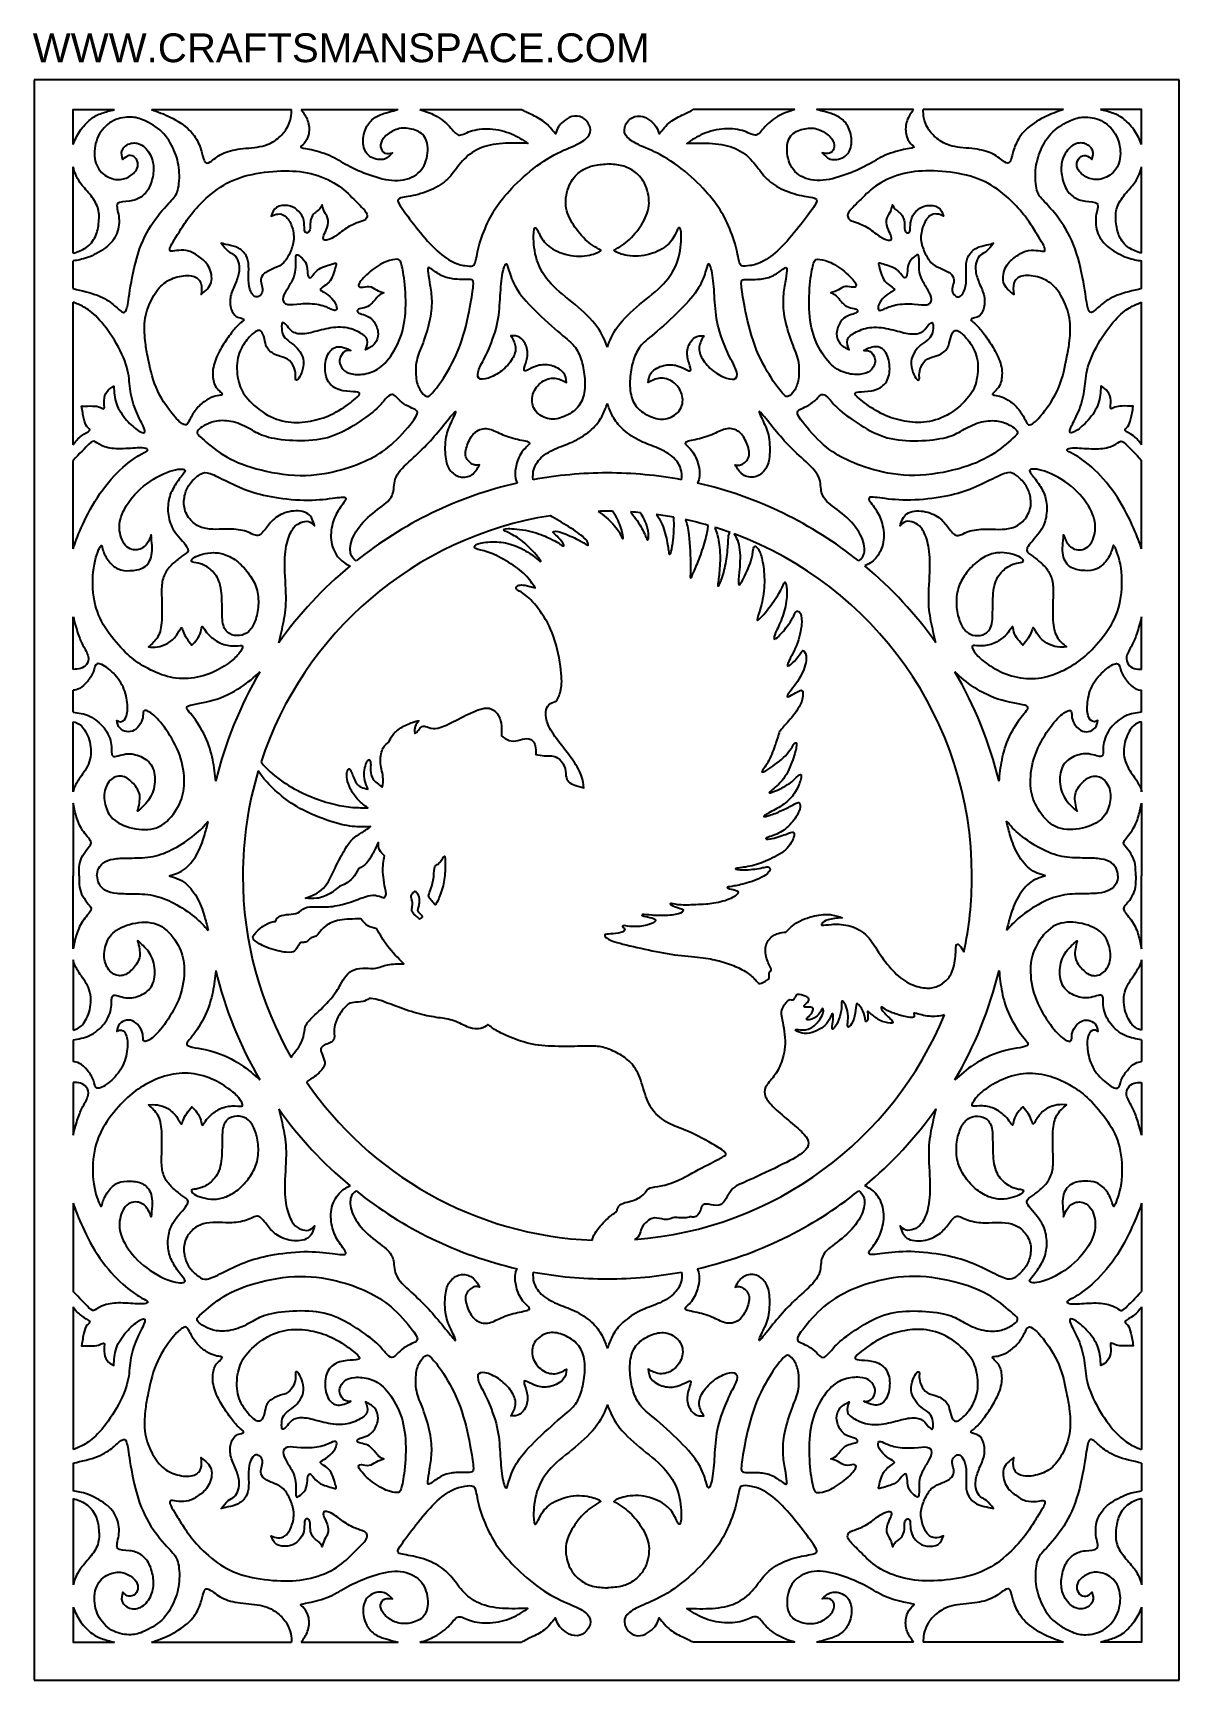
# Model space of a CAD drawing. Header units: millimetres. Extents: x 169 to 447, y 9 to 409.
import ezdxf
from ezdxf.enums import TextEntityAlignment as Align

# ---------------------------------------------------------------- set-up
doc = ezdxf.new("R2010")
doc.units = ezdxf.units.MM
for name, color, linetype in [('Default', 7, 'Continuous'), ('DV1_Default', 7, 'Continuous'), ('DV1_Layer_1', 7, 'Continuous'), ('Layer_1', 7, 'Continuous')]:
    doc.layers.add(name, color=color, linetype=linetype)
doc.styles.add('SEACAD_arial_ttfB', font='arial.ttf')

# ---------------------------------------------------------------- blocks, each defined once
blk = doc.blocks.new('SE')
at = {"layer": 'DV1_Layer_1', "color": 7, "linetype": 'Continuous'}
for points, knots in [([(178.41, 382.07), (178.41, 382.07), (178.41, 390.54), (178.41, 390.54), (188.45, 390.54), (188.45, 390.54)], [0, 0, 0, 0, 0.333333, 0.333333, 1, 1, 1, 1]), ([(178.41, 382.07), (178.87, 383.14), (179.33, 384.21), (180.05, 385.28), (180.77, 386.35), (181.76, 387.43), (182.68, 388.17), (183.59, 388.91), (184.45, 389.33), (185.4, 389.67), (186.35, 390.01), (187.4, 390.27), (188.45, 390.54)], [0, 0, 0, 0, 0.2, 0.2, 0.2, 0.4, 0.4, 0.4, 0.6, 0.6, 0.6, 1, 1, 1, 1]), ([(178.41, 347.03), (180.55, 346.55), (182.7, 346.07), (184.37, 345.41), (186.04, 344.76), (187.25, 343.92), (188.18, 343.16), (189.11, 342.39), (189.76, 341.69), (190.28, 341.41), (190.79, 341.12), (191.16, 341.26), (191.42, 342.02), (191.69, 342.79), (191.99, 345.59), (193.26, 352.59), (194.21, 355.57), (195.16, 358.56), (196.43, 361.03), (197.88, 363.14), (199.32, 365.25), (200.94, 367), (202, 368.14), (203.06, 369.27), (203.56, 369.8), (203.88, 371), (204.2, 372.2), (204.33, 374.08), (204.19, 375.81), (204.04, 377.54), (203.21, 380.69), (201.29, 383.93), (199.98, 385.17), (198.66, 386.42), (197, 387.29), (194.49, 388.43), (193.63, 388.69), (192.43, 388.73), (191.23, 388.76), (189.67, 388.56), (188.29, 387.88), (186.9, 387.21), (185.67, 386.05), (184.84, 384.62), (184.01, 383.18), (183.57, 381.48), (183.59, 379.86), (183.62, 378.24), (184.1, 376.71), (184.98, 375.63), (185.87, 374.54), (187.16, 373.91), (188.31, 373.66), (189.46, 373.41), (190.46, 373.54), (192.23, 374.28), (193, 374.89), (193.49, 375.47), (193.98, 376.05), (194.2, 376.6), (194.19, 377.19), (194.18, 377.78), (193.94, 378.41), (193.52, 378.84), (193.11, 379.27), (192.52, 379.49), (191.98, 379.38), (191.45, 379.27), (190.96, 378.83), (190.48, 378.39), (190.27, 379.16), (190.05, 379.92), (190.36, 380.67), (190.68, 381.41), (191.53, 382.13), (192.51, 382.36), (193.48, 382.59), (194.57, 382.33), (195.49, 381.63), (196.41, 380.93), (197.15, 379.79), (197.56, 378.64), (197.96, 377.5), (198.03, 376.34), (197.9, 375.12), (197.77, 373.91), (197.44, 372.64), (196.91, 371.61), (196.39, 370.58), (195.67, 369.8), (194.87, 369.26), (194.07, 368.73), (193.2, 368.44), (192.09, 368.32), (190.99, 368.2), (189.65, 368.24), (189.24, 367.69), (188.82, 367.13), (189.32, 365.97), (189.51, 364.64), (189.7, 363.3), (189.57, 361.79), (189.04, 360.46), (188.52, 359.12), (187.6, 357.97), (186.3, 356.96), (184.99, 355.95), (183.31, 355.1), (181.93, 354.6), (180.55, 354.09), (179.48, 353.94), (178.41, 353.79)], [0, 0, 0, 0, 0.025, 0.025, 0.025, 0.05, 0.05, 0.05, 0.075, 0.075, 0.075, 0.1, 0.1, 0.1, 0.125, 0.15, 0.15, 0.15, 0.175, 0.175, 0.175, 0.2, 0.2, 0.2, 0.225, 0.225, 0.225, 0.25, 0.25, 0.25, 0.275, 0.3, 0.3, 0.3, 0.325, 0.325, 0.35, 0.35, 0.35, 0.375, 0.375, 0.375, 0.4, 0.4, 0.4, 0.425, 0.425, 0.425, 0.45, 0.45, 0.45, 0.475, 0.475, 0.475, 0.5, 0.5, 0.525, 0.525, 0.525, 0.55, 0.55, 0.55, 0.575, 0.575, 0.575, 0.6, 0.6, 0.6, 0.625, 0.625, 0.625, 0.65, 0.65, 0.65, 0.675, 0.675, 0.675, 0.7, 0.7, 0.7, 0.725, 0.725, 0.725, 0.75, 0.75, 0.75, 0.775, 0.775, 0.775, 0.8, 0.8, 0.8, 0.825, 0.825, 0.825, 0.85, 0.85, 0.85, 0.875, 0.875, 0.875, 0.9, 0.9, 0.9, 0.925, 0.925, 0.925, 0.95, 0.95, 0.95, 1, 1, 1, 1]), ([(197.44, 390.54), (198.99, 390.01), (200.54, 389.48), (202.16, 388.66), (203.78, 387.84), (205.47, 386.73), (206.66, 385.57), (207.85, 384.41), (208.55, 383.2), (209.03, 382.07), (209.51, 380.93), (209.77, 379.86), (209.97, 379.11), (210.17, 378.37), (210.3, 377.96), (210.53, 377.73), (210.76, 377.5), (211.09, 377.45), (212.42, 378.28), (213.43, 379.16), (214.65, 379.78), (215.88, 380.4), (217.32, 380.78), (219.06, 381), (220.8, 381.21), (222.83, 381.28), (224.44, 381.67), (226.05, 382.07), (227.23, 382.79), (228.17, 383.54), (229.11, 384.3), (229.81, 385.09), (230.32, 385.95), (230.84, 386.81), (231.16, 387.75), (231.33, 388.53), (231.49, 389.31), (231.49, 389.92), (231.49, 390.54)], [0, 0, 0, 0, 0.071429, 0.071429, 0.071429, 0.142857, 0.142857, 0.142857, 0.214286, 0.214286, 0.214286, 0.285714, 0.285714, 0.285714, 0.357143, 0.357143, 0.357143, 0.428571, 0.428571, 0.5, 0.5, 0.5, 0.571429, 0.571429, 0.571429, 0.642857, 0.642857, 0.642857, 0.714286, 0.714286, 0.714286, 0.785714, 0.785714, 0.785714, 0.857143, 0.857143, 0.857143, 1, 1, 1, 1]), ([(233.85, 390.54), (234.47, 389.71), (235.08, 388.87), (235.43, 387.85), (235.78, 386.84), (235.87, 385.63), (235.68, 384.64), (235.49, 383.64), (235.04, 382.85), (234.58, 382.33), (234.12, 381.8), (233.66, 381.54), (233.74, 381.39), (233.83, 381.24), (234.47, 381.19), (235.79, 380.92), (237.11, 380.65), (239.13, 380.14), (240.75, 379.44), (242.38, 378.74), (243.63, 377.85), (245.18, 377), (246.74, 376.16), (248.6, 375.37), (250.56, 374.67), (252.53, 373.97), (254.61, 373.36), (256.58, 373.31), (258.55, 373.25), (260.41, 373.76), (263.12, 375.68), (263.97, 377.1), (264.36, 378.72), (264.76, 380.34), (264.69, 382.15), (264.17, 383.36), (263.64, 384.56), (262.66, 385.15), (260.45, 385.94), (259.22, 386.14), (258.12, 385.99), (257.02, 385.85), (256.03, 385.37), (254.41, 384.23), (253.78, 383.58), (253.45, 382.92), (253.12, 382.26), (253.1, 381.61), (253.26, 381.07), (253.43, 380.54), (253.78, 380.12), (254.27, 379.97), (254.76, 379.81), (255.4, 379.92), (256.03, 380.03), (255.4, 379.33), (254.76, 378.63), (252.75, 378.24), (251.37, 378.55), (250.45, 379.25), (249.54, 379.95), (249.08, 381.04), (248.96, 382.22), (248.84, 383.4), (249.05, 384.67), (249.48, 385.73), (249.91, 386.79), (250.54, 387.64), (251.33, 388.27), (252.12, 388.89), (253.06, 389.28), (253.89, 389.57), (254.72, 389.85), (255.44, 390.03), (256.01, 390.17), (256.58, 390.32), (256.99, 390.43), (257.41, 390.54)], [0, 0, 0, 0, 0.035714, 0.035714, 0.035714, 0.071429, 0.071429, 0.071429, 0.107143, 0.107143, 0.107143, 0.142857, 0.142857, 0.142857, 0.178571, 0.178571, 0.178571, 0.214286, 0.214286, 0.214286, 0.25, 0.25, 0.25, 0.285714, 0.285714, 0.285714, 0.321429, 0.321429, 0.321429, 0.357143, 0.357143, 0.392857, 0.392857, 0.392857, 0.428571, 0.428571, 0.428571, 0.464286, 0.464286, 0.5, 0.5, 0.5, 0.535714, 0.535714, 0.571429, 0.571429, 0.571429, 0.607143, 0.607143, 0.607143, 0.642857, 0.642857, 0.642857, 0.678571, 0.678571, 0.678571, 0.714286, 0.714286, 0.75, 0.75, 0.75, 0.785714, 0.785714, 0.785714, 0.821429, 0.821429, 0.821429, 0.857143, 0.857143, 0.857143, 0.892857, 0.892857, 0.892857, 0.928571, 0.928571, 0.928571, 1, 1, 1, 1]), ([(262.72, 390.54), (263.95, 390.17), (265.17, 389.79), (266.44, 389.1), (267.71, 388.41), (269.02, 387.4), (270.86, 385.46), (271.38, 384.52), (272.1, 384.36), (272.81, 384.21), (273.7, 384.84), (276.31, 385.72), (278.01, 385.96), (279.79, 385.85), (281.58, 385.74), (283.44, 385.28), (284.98, 384.64), (286.52, 383.99), (287.74, 383.16), (288.97, 382.33), (286.87, 382.4), (284.77, 382.46), (282.76, 382.32), (280.75, 382.18), (278.82, 381.83), (277.17, 381.09), (275.52, 380.36), (274.14, 379.25), (271.98, 376.86), (271.19, 375.59), (270.21, 374.48), (269.24, 373.36), (268.08, 372.4), (266.61, 371.6), (265.13, 370.8), (263.34, 370.17), (260.01, 369.4), (256.95, 369.14), (257.26, 368.22), (257.93, 367.18), (258.61, 366.14), (259.82, 364.53), (261.21, 362.72), (262.61, 360.92), (264.21, 358.93), (265.77, 357.33), (267.34, 355.73), (268.87, 354.53), (270.21, 353.79), (271.56, 353.04), (272.72, 352.76), (274.53, 352.48), (275.19, 352.48), (275.58, 352.6), (275.98, 352.72), (276.11, 352.96), (276.33, 353.96), (276.55, 354.97), (276.85, 356.74), (277.45, 358.67), (278.06, 360.59), (279.85, 364.75), (282.47, 368.68), (285.84, 372.36), (287.89, 374.18), (289.93, 376.01), (292.34, 377.82), (296.71, 380.36), (298.68, 381.08), (300.2, 381.77), (301.72, 382.46), (302.79, 383.12), (303.44, 383.85), (304.08, 384.58), (304.3, 385.39), (304.06, 386.27), (303.82, 387.14), (303.12, 388.08), (302.28, 388.56), (301.44, 389.04), (300.45, 389.07), (299.62, 388.83), (298.79, 388.58), (298.11, 388.08), (297.06, 387.21), (296.69, 386.84), (296.39, 386.34), (296.1, 385.85), (295.88, 385.24), (295.66, 384.63), (294.83, 385.68), (294, 386.73), (292.98, 387.52), (291.97, 388.32), (290.76, 388.87), (289.8, 389.33), (288.84, 389.79), (288.12, 390.17), (287.39, 390.54)], [0, 0, 0, 0, 0.026316, 0.026316, 0.026316, 0.052632, 0.052632, 0.078947, 0.078947, 0.078947, 0.105263, 0.105263, 0.131579, 0.131579, 0.131579, 0.157895, 0.157895, 0.157895, 0.184211, 0.184211, 0.184211, 0.210526, 0.210526, 0.210526, 0.236842, 0.236842, 0.236842, 0.263158, 0.263158, 0.289474, 0.289474, 0.289474, 0.315789, 0.315789, 0.315789, 0.342105, 0.342105, 0.368421, 0.394737, 0.394737, 0.394737, 0.421053, 0.421053, 0.421053, 0.447368, 0.447368, 0.447368, 0.473684, 0.473684, 0.473684, 0.5, 0.5, 0.526316, 0.526316, 0.526316, 0.552632, 0.552632, 0.552632, 0.578947, 0.578947, 0.578947, 0.605263, 0.631579, 0.657895, 0.657895, 0.657895, 0.684211, 0.684211, 0.710526, 0.710526, 0.710526, 0.736842, 0.736842, 0.736842, 0.763158, 0.763158, 0.763158, 0.789474, 0.789474, 0.789474, 0.815789, 0.815789, 0.815789, 0.842105, 0.842105, 0.868421, 0.868421, 0.868421, 0.894737, 0.894737, 0.894737, 0.921053, 0.921053, 0.921053, 0.947368, 0.947368, 0.947368, 1, 1, 1, 1]), ([(353.84, 390.54), (352.61, 390.17), (351.39, 389.79), (350.12, 389.1), (348.85, 388.41), (347.54, 387.4), (345.7, 385.46), (345.18, 384.52), (344.47, 384.36), (343.76, 384.21), (342.86, 384.84), (340.26, 385.72), (338.55, 385.96), (336.77, 385.85), (334.99, 385.74), (333.13, 385.28), (331.59, 384.64), (330.04, 383.99), (328.82, 383.16), (327.59, 382.33), (329.69, 382.4), (331.79, 382.46), (333.81, 382.32), (335.82, 382.18), (337.74, 381.83), (339.39, 381.09), (341.04, 380.36), (342.42, 379.25), (343.51, 378.05), (344.59, 376.86), (345.38, 375.59), (346.35, 374.48), (347.32, 373.36), (348.48, 372.4), (349.96, 371.6), (351.43, 370.8), (353.23, 370.17), (356.55, 369.4), (359.61, 369.14), (359.31, 368.22), (358.63, 367.18), (357.95, 366.14), (356.75, 364.53), (355.35, 362.72), (353.95, 360.92), (352.35, 358.93), (350.79, 357.33), (349.22, 355.73), (347.69, 354.53), (346.35, 353.79), (345, 353.04), (343.84, 352.76), (342.03, 352.48), (341.37, 352.48), (340.98, 352.6), (340.59, 352.72), (340.45, 352.96), (340.24, 353.96), (340.02, 354.97), (339.71, 356.74), (339.11, 358.67), (338.51, 360.59), (336.71, 364.75), (334.09, 368.68), (330.72, 372.36), (328.68, 374.18), (326.63, 376.01), (324.23, 377.82), (319.85, 380.36), (317.88, 381.08), (316.36, 381.77), (314.84, 382.46), (313.77, 383.12), (313.13, 383.85), (312.48, 384.58), (312.26, 385.39), (312.5, 386.27), (312.74, 387.14), (313.44, 388.08), (314.29, 388.56), (315.13, 389.04), (316.11, 389.07), (316.94, 388.83), (317.77, 388.58), (318.45, 388.08), (319.5, 387.21), (319.87, 386.84), (320.17, 386.34), (320.46, 385.85), (320.68, 385.24), (320.9, 384.63), (321.73, 385.68), (322.56, 386.73), (323.58, 387.52), (324.6, 388.32), (325.8, 388.87), (326.76, 389.33), (327.73, 389.79), (328.45, 390.17), (329.17, 390.54)], [0, 0, 0, 0, 0.026316, 0.026316, 0.026316, 0.052632, 0.052632, 0.078947, 0.078947, 0.078947, 0.105263, 0.105263, 0.131579, 0.131579, 0.131579, 0.157895, 0.157895, 0.157895, 0.184211, 0.184211, 0.184211, 0.210526, 0.210526, 0.210526, 0.236842, 0.236842, 0.236842, 0.263158, 0.263158, 0.263158, 0.289474, 0.289474, 0.289474, 0.315789, 0.315789, 0.315789, 0.342105, 0.342105, 0.368421, 0.394737, 0.394737, 0.394737, 0.421053, 0.421053, 0.421053, 0.447368, 0.447368, 0.447368, 0.473684, 0.473684, 0.473684, 0.5, 0.5, 0.526316, 0.526316, 0.526316, 0.552632, 0.552632, 0.552632, 0.578947, 0.578947, 0.578947, 0.605263, 0.631579, 0.657895, 0.657895, 0.657895, 0.684211, 0.684211, 0.710526, 0.710526, 0.710526, 0.736842, 0.736842, 0.736842, 0.763158, 0.763158, 0.763158, 0.789474, 0.789474, 0.789474, 0.815789, 0.815789, 0.815789, 0.842105, 0.842105, 0.868421, 0.868421, 0.868421, 0.894737, 0.894737, 0.894737, 0.921053, 0.921053, 0.921053, 0.947368, 0.947368, 0.947368, 1, 1, 1, 1]), ([(382.71, 390.54), (382.1, 389.71), (381.48, 388.87), (381.13, 387.85), (380.78, 386.84), (380.7, 385.63), (380.88, 384.64), (381.07, 383.64), (381.53, 382.85), (381.99, 382.33), (382.45, 381.8), (382.91, 381.54), (382.82, 381.39), (382.73, 381.24), (382.1, 381.19), (380.77, 380.92), (379.45, 380.65), (377.44, 380.14), (375.81, 379.44), (374.18, 378.74), (372.93, 377.85), (371.38, 377), (369.83, 376.16), (367.97, 375.37), (366, 374.67), (364.03, 373.97), (361.95, 373.36), (359.99, 373.31), (358.02, 373.25), (356.16, 373.76), (353.45, 375.68), (352.59, 377.1), (352.2, 378.72), (351.81, 380.34), (351.87, 382.15), (352.4, 383.36), (352.92, 384.56), (353.9, 385.15), (356.11, 385.94), (357.34, 386.14), (358.44, 385.99), (359.55, 385.85), (360.53, 385.37), (361.34, 384.8), (362.15, 384.23), (362.78, 383.58), (363.11, 382.92), (363.44, 382.26), (363.46, 381.61), (363.3, 381.07), (363.13, 380.54), (362.78, 380.12), (362.29, 379.97), (361.8, 379.81), (361.17, 379.92), (360.53, 380.03), (361.17, 379.33), (362.43, 377.93), (365.19, 378.55), (366.11, 379.25), (367.03, 379.95), (367.49, 381.04), (367.61, 382.22), (367.73, 383.4), (367.51, 384.67), (367.08, 385.73), (366.66, 386.79), (366.02, 387.64), (365.23, 388.27), (364.45, 388.89), (363.51, 389.28), (362.68, 389.57), (361.84, 389.85), (361.12, 390.03), (360.55, 390.17), (359.99, 390.32), (359.57, 390.43), (359.15, 390.54)], [0, 0, 0, 0, 0.035714, 0.035714, 0.035714, 0.071429, 0.071429, 0.071429, 0.107143, 0.107143, 0.107143, 0.142857, 0.142857, 0.142857, 0.178571, 0.178571, 0.178571, 0.214286, 0.214286, 0.214286, 0.25, 0.25, 0.25, 0.285714, 0.285714, 0.285714, 0.321429, 0.321429, 0.321429, 0.357143, 0.357143, 0.392857, 0.392857, 0.392857, 0.428571, 0.428571, 0.428571, 0.464286, 0.464286, 0.5, 0.5, 0.5, 0.535714, 0.535714, 0.535714, 0.571429, 0.571429, 0.571429, 0.607143, 0.607143, 0.607143, 0.642857, 0.642857, 0.642857, 0.678571, 0.678571, 0.678571, 0.714286, 0.75, 0.75, 0.75, 0.785714, 0.785714, 0.785714, 0.821429, 0.821429, 0.821429, 0.857143, 0.857143, 0.857143, 0.892857, 0.892857, 0.892857, 0.928571, 0.928571, 0.928571, 1, 1, 1, 1]), ([(419.12, 390.54), (417.57, 390.01), (416.02, 389.48), (414.4, 388.66), (412.78, 387.84), (411.1, 386.73), (409.91, 385.57), (408.71, 384.41), (408.01, 383.2), (407.53, 382.07), (407.05, 380.93), (406.79, 379.86), (406.59, 379.11), (406.4, 378.37), (406.26, 377.96), (406.03, 377.73), (405.8, 377.5), (405.48, 377.45), (404.14, 378.28), (403.14, 379.16), (401.91, 379.78), (400.69, 380.4), (399.24, 380.78), (397.5, 381), (395.77, 381.21), (393.73, 381.28), (392.12, 381.67), (390.52, 382.07), (389.34, 382.79), (388.4, 383.54), (387.45, 384.3), (386.76, 385.09), (386.24, 385.95), (385.73, 386.81), (385.4, 387.75), (385.24, 388.53), (385.07, 389.31), (385.07, 389.92), (385.07, 390.54)], [0, 0, 0, 0, 0.071429, 0.071429, 0.071429, 0.142857, 0.142857, 0.142857, 0.214286, 0.214286, 0.214286, 0.285714, 0.285714, 0.285714, 0.357143, 0.357143, 0.357143, 0.428571, 0.428571, 0.5, 0.5, 0.5, 0.571429, 0.571429, 0.571429, 0.642857, 0.642857, 0.642857, 0.714286, 0.714286, 0.714286, 0.785714, 0.785714, 0.785714, 0.857143, 0.857143, 0.857143, 1, 1, 1, 1]), ([(438.15, 347.03), (436.01, 346.55), (433.87, 346.07), (432.19, 345.41), (430.52, 344.76), (429.32, 343.92), (428.39, 343.16), (427.46, 342.39), (426.8, 341.69), (426.29, 341.41), (425.77, 341.12), (425.4, 341.26), (425.14, 342.02), (424.88, 342.79), (424.57, 345.59), (423.3, 352.59), (422.35, 355.57), (421.4, 358.56), (420.13, 361.03), (418.69, 363.14), (417.24, 365.25), (415.62, 367), (414.56, 368.14), (413.5, 369.27), (413, 369.8), (412.37, 372.2), (412.23, 374.08), (412.38, 375.81), (412.52, 377.54), (413.35, 380.69), (415.27, 383.93), (416.59, 385.17), (417.9, 386.42), (419.56, 387.29), (422.08, 388.43), (422.93, 388.69), (424.13, 388.73), (425.34, 388.76), (426.89, 388.56), (428.28, 387.88), (429.67, 387.21), (430.89, 386.05), (431.72, 384.62), (432.55, 383.18), (432.99, 381.48), (432.97, 379.86), (432.95, 378.24), (432.47, 376.71), (431.58, 375.63), (430.69, 374.54), (429.4, 373.91), (428.26, 373.66), (427.11, 373.41), (426.1, 373.54), (424.33, 374.28), (423.56, 374.89), (423.07, 375.47), (422.58, 376.05), (422.36, 376.6), (422.37, 377.19), (422.38, 377.78), (422.62, 378.41), (423.04, 378.84), (423.45, 379.27), (424.05, 379.49), (424.58, 379.38), (425.12, 379.27), (425.6, 378.83), (426.08, 378.39), (426.3, 379.16), (426.52, 379.92), (426.2, 380.67), (425.88, 381.41), (425.03, 382.13), (424.06, 382.36), (423.08, 382.59), (421.99, 382.33), (421.07, 381.63), (420.15, 380.93), (419.41, 379.79), (419, 378.64), (418.6, 377.5), (418.53, 376.34), (418.66, 375.12), (418.8, 373.91), (419.12, 372.64), (419.65, 371.61), (420.17, 370.58), (420.9, 369.8), (421.69, 369.26), (422.49, 368.73), (423.37, 368.44), (424.47, 368.32), (425.58, 368.2), (426.91, 368.24), (427.33, 367.69), (427.74, 367.13), (427.24, 365.97), (427.05, 364.64), (426.87, 363.3), (427, 361.79), (427.52, 360.46), (428.05, 359.12), (428.97, 357.97), (430.27, 356.96), (431.57, 355.95), (433.25, 355.1), (434.63, 354.6), (436.01, 354.09), (437.08, 353.94), (438.15, 353.79)], [0, 0, 0, 0, 0.025, 0.025, 0.025, 0.05, 0.05, 0.05, 0.075, 0.075, 0.075, 0.1, 0.1, 0.1, 0.125, 0.15, 0.15, 0.15, 0.175, 0.175, 0.175, 0.2, 0.2, 0.2, 0.225, 0.225, 0.25, 0.25, 0.25, 0.275, 0.3, 0.3, 0.3, 0.325, 0.325, 0.35, 0.35, 0.35, 0.375, 0.375, 0.375, 0.4, 0.4, 0.4, 0.425, 0.425, 0.425, 0.45, 0.45, 0.45, 0.475, 0.475, 0.475, 0.5, 0.5, 0.525, 0.525, 0.525, 0.55, 0.55, 0.55, 0.575, 0.575, 0.575, 0.6, 0.6, 0.6, 0.625, 0.625, 0.625, 0.65, 0.65, 0.65, 0.675, 0.675, 0.675, 0.7, 0.7, 0.7, 0.725, 0.725, 0.725, 0.75, 0.75, 0.75, 0.775, 0.775, 0.775, 0.8, 0.8, 0.8, 0.825, 0.825, 0.825, 0.85, 0.85, 0.85, 0.875, 0.875, 0.875, 0.9, 0.9, 0.9, 0.925, 0.925, 0.925, 0.95, 0.95, 0.95, 1, 1, 1, 1]), ([(438.15, 382.07), (438.15, 382.07), (438.15, 390.54), (438.15, 390.54), (428.11, 390.54), (428.11, 390.54)], [0, 0, 0, 0, 0.333333, 0.333333, 1, 1, 1, 1]), ([(438.15, 382.07), (437.69, 383.14), (437.23, 384.21), (436.51, 385.28), (435.79, 386.35), (434.81, 387.43), (433.89, 388.17), (432.97, 388.91), (432.12, 389.33), (431.16, 389.67), (430.21, 390.01), (429.16, 390.27), (428.11, 390.54)], [0, 0, 0, 0, 0.2, 0.2, 0.2, 0.4, 0.4, 0.4, 0.6, 0.6, 0.6, 1, 1, 1, 1]), ([(178.41, 355.62), (179.5, 355.97), (180.6, 356.32), (181.55, 356.99), (182.5, 357.66), (184.12, 359.63), (184.56, 362.03), (184.67, 363.24), (184.78, 364.44), (184.78, 365.64), (184.4, 366.77), (184.03, 367.89), (183.29, 368.94), (182.47, 369.96), (181.65, 370.98), (179.85, 372.95), (179.29, 374.13), (179.05, 374.74), (178.8, 375.35), (178.61, 375.99), (178.41, 376.62)], [0, 0, 0, 0, 0.111111, 0.111111, 0.111111, 0.222222, 0.333333, 0.333333, 0.333333, 0.444444, 0.444444, 0.444444, 0.555556, 0.555556, 0.555556, 0.666667, 0.777778, 0.777778, 0.777778, 1, 1, 1, 1]), ([(308.28, 332.79), (307.66, 334.43), (307.04, 336.07), (304.45, 339.59), (302.49, 341.47), (300.44, 343.18), (298.4, 344.89), (296.27, 346.42), (294.63, 348.17), (292.99, 349.92), (291.83, 351.89), (291.17, 353.96), (290.5, 356.04), (290.33, 358.23), (290.34, 359.74), (290.35, 361.25), (290.54, 362.08), (290.87, 361.85), (291.2, 361.62), (291.66, 360.33), (292.37, 359.21), (293.08, 358.1), (294.04, 357.16), (296.97, 355.62), (298.94, 355.03), (300.78, 354.94), (302.62, 354.84), (304.32, 355.23), (305.28, 355.55), (306.25, 355.87), (306.47, 356.11), (306.68, 356.35), (305.39, 357.11), (304.1, 357.88), (302.89, 359), (301.68, 360.13), (300.54, 361.62), (299.68, 363.12), (298.81, 364.61), (298.22, 366.12), (298.17, 367.8), (298.11, 369.47), (298.59, 371.31), (299.97, 374), (300.87, 374.85), (301.77, 375.51), (302.68, 376.16), (303.6, 376.62), (304.69, 376.89), (305.77, 377.17), (307.03, 377.26), (308.28, 377.34)], [0, 0, 0, 0, 0.052632, 0.052632, 0.105263, 0.105263, 0.105263, 0.157895, 0.157895, 0.157895, 0.210526, 0.210526, 0.210526, 0.263158, 0.263158, 0.263158, 0.315789, 0.315789, 0.315789, 0.368421, 0.368421, 0.368421, 0.421053, 0.421053, 0.473684, 0.473684, 0.473684, 0.526316, 0.526316, 0.526316, 0.578947, 0.578947, 0.578947, 0.631579, 0.631579, 0.631579, 0.684211, 0.684211, 0.684211, 0.736842, 0.736842, 0.736842, 0.789474, 0.789474, 0.842105, 0.842105, 0.842105, 0.894737, 0.894737, 0.894737, 1, 1, 1, 1]), ([(308.28, 332.79), (308.9, 334.43), (309.52, 336.07), (312.11, 339.59), (314.08, 341.47), (316.12, 343.18), (318.17, 344.89), (320.29, 346.42), (321.93, 348.17), (323.57, 349.92), (324.73, 351.89), (325.4, 353.96), (326.06, 356.04), (326.24, 358.23), (326.23, 359.74), (326.22, 361.25), (326.02, 362.08), (325.69, 361.85), (325.36, 361.62), (324.9, 360.33), (324.19, 359.21), (323.48, 358.1), (322.52, 357.16), (319.59, 355.62), (317.62, 355.03), (315.78, 354.94), (313.95, 354.84), (312.24, 355.23), (311.28, 355.55), (310.32, 355.87), (310.1, 356.11), (309.88, 356.35), (311.17, 357.11), (312.46, 357.88), (313.67, 359), (314.89, 360.13), (316.02, 361.62), (316.89, 363.12), (317.75, 364.61), (318.34, 366.12), (318.4, 367.8), (318.45, 369.47), (317.97, 371.31), (316.59, 374), (315.7, 374.85), (314.79, 375.51), (313.88, 376.16), (312.96, 376.62), (311.88, 376.89), (310.79, 377.17), (309.54, 377.26), (308.28, 377.34)], [0, 0, 0, 0, 0.052632, 0.052632, 0.105263, 0.105263, 0.105263, 0.157895, 0.157895, 0.157895, 0.210526, 0.210526, 0.210526, 0.263158, 0.263158, 0.263158, 0.315789, 0.315789, 0.315789, 0.368421, 0.368421, 0.368421, 0.421053, 0.421053, 0.473684, 0.473684, 0.473684, 0.526316, 0.526316, 0.526316, 0.578947, 0.578947, 0.578947, 0.631579, 0.631579, 0.631579, 0.684211, 0.684211, 0.684211, 0.736842, 0.736842, 0.736842, 0.789474, 0.789474, 0.842105, 0.842105, 0.842105, 0.894737, 0.894737, 0.894737, 1, 1, 1, 1]), ([(438.15, 355.62), (437.06, 355.97), (435.96, 356.32), (435.01, 356.99), (434.06, 357.66), (433.25, 358.64), (432.74, 359.74), (432.23, 360.83), (432.01, 362.03), (431.9, 363.24), (431.79, 364.44), (431.79, 365.64), (432.16, 366.77), (432.53, 367.89), (433.27, 368.94), (434.09, 369.96), (434.92, 370.98), (436.71, 372.95), (437.28, 374.13), (437.52, 374.74), (437.76, 375.35), (437.96, 375.99), (438.15, 376.62)], [0, 0, 0, 0, 0.111111, 0.111111, 0.111111, 0.222222, 0.222222, 0.222222, 0.333333, 0.333333, 0.333333, 0.444444, 0.444444, 0.444444, 0.555556, 0.555556, 0.555556, 0.666667, 0.777778, 0.777778, 0.777778, 1, 1, 1, 1]), ([(196.68, 329.95), (197.02, 328.22), (197.53, 325.55), (198.57, 323.07), (199.6, 320.59), (201.18, 318.29), (202.38, 316.78), (203.58, 315.27), (204.42, 314.55), (204.98, 314.2), (205.55, 313.85), (205.86, 313.87), (206.11, 314.11), (206.36, 314.35), (206.56, 314.81), (206.93, 315.52), (207.3, 316.24), (207.85, 317.2), (209.25, 318.82), (210.1, 319.47), (211.63, 320.43), (212.31, 320.74), (212.93, 320.9), (213.56, 321.07), (214.13, 321.09), (214.72, 321.22), (214.74, 321.33), (214.6, 321.54), (214.45, 321.75), (214.15, 322.05), (213.79, 322.4), (213.43, 322.75), (213.01, 323.15), (212.72, 323.99), (212.42, 324.83), (212.25, 326.12), (212.42, 327.44), (212.6, 328.77), (213.12, 330.12), (213.74, 331.36), (214.37, 332.59), (215.09, 333.71), (215.82, 334.76), (216.55, 335.81), (217.3, 336.79), (217.9, 337.48), (218.5, 338.17), (218.96, 338.57), (219.31, 338.84), (219.66, 339.11), (219.9, 339.27), (219.9, 339.43), (219.9, 339.59), (219.66, 339.77), (219.31, 339.87), (218.96, 339.97), (218.5, 339.99), (217.58, 340.6), (217.12, 341.19), (216.58, 342.94), (216.49, 344.1), (216.71, 345.19), (216.93, 346.29), (217.45, 347.31), (217.88, 348.33), (218.3, 349.35), (218.63, 350.35), (218.75, 351.24), (218.87, 352.13), (218.78, 352.89), (218.57, 353.57), (218.35, 354.25), (218, 354.84), (217.57, 355.2), (217.14, 355.56), (216.64, 355.69), (216.11, 356.13), (215.57, 356.57), (215, 357.31), (214.43, 358.05), (214.89, 357.94), (215.35, 357.83), (216.07, 357.68), (216.79, 357.53), (217.78, 357.33), (218.59, 356.89), (219.4, 356.46), (220.03, 355.78), (220.45, 355.05), (220.86, 354.31), (221.06, 353.53), (221.09, 352.53), (221.13, 351.54), (220.99, 350.33), (221.04, 349.21), (221.08, 348.08), (221.52, 345.98), (222.31, 345.28), (222.62, 345.12), (222.94, 344.95), (223.18, 344.97), (223.51, 345.16), (223.84, 345.35), (224.25, 345.7), (224.41, 346.18), (224.56, 346.66), (224.45, 347.27), (224.31, 347.78), (224.17, 348.3), (223.99, 348.71), (224.03, 349.22), (224.08, 349.72), (224.34, 350.31), (224.97, 350.8), (225.61, 351.29), (226.61, 351.69), (227.47, 352.05), (228.32, 352.41), (229.02, 352.74), (229.62, 353.36), (230.22, 353.98), (230.73, 354.9), (231.16, 355.88), (231.6, 356.85), (231.97, 357.88), (232.05, 358.97), (232.13, 360.06), (231.91, 361.22), (231.54, 362.24), (231.16, 363.26), (230.64, 364.13), (230.04, 364.62), (229.44, 365.12), (228.76, 365.23), (228.17, 365.17), (227.58, 365.12), (227.07, 364.9), (226.57, 364.68), (226.86, 365.49), (227.14, 366.3), (227.86, 366.76), (228.58, 367.22), (229.74, 367.33), (230.65, 367.21), (231.56, 367.09), (232.21, 366.74), (232.83, 366.21), (233.44, 365.69), (234.01, 364.99), (234.3, 364.21), (234.6, 363.43), (234.62, 362.58), (234.66, 361.36), (234.69, 360.98), (234.85, 360.78), (235.01, 360.57), (235.32, 360.52), (235.56, 360.68), (235.8, 360.83), (235.98, 361.18), (236.03, 361.63), (236.09, 362.08), (236.02, 362.62), (236.09, 363.19), (236.15, 363.76), (236.35, 364.35), (236.62, 364.79), (236.89, 365.23), (237.24, 365.51), (237.56, 365.75), (237.88, 365.99), (238.16, 366.19), (238.39, 366.45), (238.62, 366.71), (238.8, 367.04), (238.97, 367.37), (239.1, 366.78), (239.23, 366.19), (239.85, 365.03), (240.33, 364.46), (240.43, 363.71), (240.52, 362.95), (240.24, 362.01), (239.67, 360.61), (239.39, 360.15), (239.27, 359.71), (239.15, 359.28), (239.19, 358.86), (239.64, 358.8), (240.09, 358.73), (240.94, 359.02), (241.87, 359.59), (242.8, 360.17), (243.81, 361.05), (244.84, 361.72), (245.88, 362.38), (246.95, 362.84), (247.71, 363.12), (248.46, 363.39), (248.9, 363.48), (249.56, 363.89), (249.78, 364.22), (249.86, 364.57), (249.95, 364.92), (249.91, 365.29), (249.36, 365.97), (248.81, 366.65), (247.76, 367.63), (246.62, 368.78), (245.47, 369.93), (244.22, 371.24), (242.47, 372.37), (240.72, 373.49), (238.47, 374.43), (236.17, 374.99), (233.88, 375.55), (231.54, 375.72), (228.93, 375.64), (226.33, 375.55), (223.47, 375.2), (220.95, 374.58), (218.44, 373.95), (216.27, 373.06), (214.25, 371.73), (212.22, 370.41), (210.34, 368.66), (208.93, 367.16), (207.52, 365.66), (206.58, 364.42), (205.01, 362.12), (204.37, 361.07), (203.81, 360.17), (203.26, 359.28), (202.78, 358.53), (202.45, 357.94), (202.12, 357.35), (201.94, 356.92), (201.91, 356.61), (201.88, 356.3), (201.99, 356.13), (202.35, 356.12), (202.71, 356.11), (203.32, 356.26), (204.08, 356.34), (204.83, 356.41), (205.73, 356.41), (206.58, 356.15), (207.43, 355.89), (208.24, 355.36), (209.91, 354.18), (210.76, 353.53), (211.96, 351.29), (212.31, 349.72), (211.96, 348.52), (211.61, 347.31), (210.56, 346.48), (209.51, 345.65), (209.62, 346.61), (209.73, 347.58), (209.46, 348.37), (209.18, 349.17), (208.53, 349.81), (206.47, 350.33), (205.07, 350.22), (203.75, 349.87), (202.43, 349.52), (201.18, 348.93), (200.12, 347.99), (199.06, 347.05), (198.18, 345.76), (197.44, 344.26), (196.7, 342.76), (195.47, 339.35), (195.82, 335.28), (196, 333.87), (196.17, 332.46), (196.35, 331.68), (196.68, 329.95)], [0, 0, 0, 0, 0.010101, 0.010101, 0.010101, 0.020202, 0.020202, 0.020202, 0.030303, 0.030303, 0.030303, 0.040404, 0.040404, 0.040404, 0.050505, 0.050505, 0.050505, 0.060606, 0.060606, 0.070707, 0.070707, 0.080808, 0.080808, 0.080808, 0.090909, 0.090909, 0.10101, 0.10101, 0.10101, 0.111111, 0.111111, 0.111111, 0.121212, 0.121212, 0.121212, 0.131313, 0.131313, 0.131313, 0.141414, 0.141414, 0.141414, 0.151515, 0.151515, 0.151515, 0.161616, 0.161616, 0.161616, 0.171717, 0.171717, 0.171717, 0.181818, 0.181818, 0.181818, 0.191919, 0.191919, 0.191919, 0.20202, 0.20202, 0.212121, 0.212121, 0.222222, 0.222222, 0.222222, 0.232323, 0.232323, 0.232323, 0.242424, 0.242424, 0.242424, 0.252525, 0.252525, 0.252525, 0.262626, 0.262626, 0.262626, 0.272727, 0.272727, 0.272727, 0.282828, 0.282828, 0.282828, 0.292929, 0.292929, 0.292929, 0.30303, 0.30303, 0.30303, 0.313131, 0.313131, 0.313131, 0.323232, 0.323232, 0.323232, 0.333333, 0.333333, 0.333333, 0.343434, 0.353535, 0.353535, 0.353535, 0.363636, 0.363636, 0.363636, 0.373737, 0.373737, 0.373737, 0.383838, 0.383838, 0.383838, 0.393939, 0.393939, 0.393939, 0.40404, 0.40404, 0.40404, 0.414141, 0.414141, 0.414141, 0.424242, 0.424242, 0.424242, 0.434343, 0.434343, 0.434343, 0.444444, 0.444444, 0.444444, 0.454545, 0.454545, 0.454545, 0.464646, 0.464646, 0.464646, 0.474747, 0.474747, 0.474747, 0.484848, 0.484848, 0.484848, 0.494949, 0.494949, 0.494949, 0.505051, 0.505051, 0.505051, 0.515152, 0.515152, 0.515152, 0.525253, 0.525253, 0.525253, 0.535354, 0.535354, 0.545455, 0.545455, 0.545455, 0.555556, 0.555556, 0.555556, 0.565657, 0.565657, 0.565657, 0.575758, 0.575758, 0.575758, 0.585859, 0.585859, 0.585859, 0.59596, 0.59596, 0.59596, 0.606061, 0.606061, 0.606061, 0.616162, 0.616162, 0.616162, 0.626263, 0.626263, 0.636364, 0.636364, 0.636364, 0.646465, 0.646465, 0.656566, 0.656566, 0.656566, 0.666667, 0.666667, 0.666667, 0.676768, 0.676768, 0.676768, 0.686869, 0.686869, 0.686869, 0.69697, 0.69697, 0.69697, 0.707071, 0.707071, 0.717172, 0.717172, 0.717172, 0.727273, 0.727273, 0.727273, 0.737374, 0.737374, 0.737374, 0.747475, 0.747475, 0.747475, 0.757576, 0.757576, 0.757576, 0.767677, 0.767677, 0.767677, 0.777778, 0.777778, 0.777778, 0.787879, 0.787879, 0.787879, 0.79798, 0.79798, 0.79798, 0.808081, 0.808081, 0.818182, 0.818182, 0.818182, 0.828283, 0.828283, 0.828283, 0.838384, 0.838384, 0.838384, 0.848485, 0.848485, 0.848485, 0.858586, 0.858586, 0.858586, 0.868687, 0.868687, 0.868687, 0.878788, 0.878788, 0.888889, 0.888889, 0.89899, 0.89899, 0.89899, 0.909091, 0.909091, 0.909091, 0.919192, 0.919192, 0.919192, 0.929293, 0.929293, 0.939394, 0.939394, 0.939394, 0.949495, 0.949495, 0.949495, 0.959596, 0.959596, 0.959596, 0.969697, 0.979798, 0.979798, 0.979798, 1, 1, 1, 1]), ([(419.88, 329.95), (419.54, 328.22), (419.04, 325.55), (418, 323.07), (416.96, 320.59), (415.38, 318.29), (414.18, 316.78), (412.98, 315.27), (412.15, 314.55), (411.58, 314.2), (411.01, 313.85), (410.7, 313.87), (410.45, 314.11), (410.2, 314.35), (410, 314.81), (409.63, 315.52), (409.26, 316.24), (408.71, 317.2), (407.31, 318.82), (406.46, 319.47), (404.93, 320.43), (404.25, 320.74), (403.63, 320.9), (403.01, 321.07), (402.44, 321.09), (401.85, 321.22), (401.82, 321.33), (401.97, 321.54), (402.11, 321.75), (402.41, 322.05), (402.78, 322.4), (403.14, 322.75), (403.55, 323.15), (403.85, 323.99), (404.14, 324.83), (404.32, 326.12), (404.14, 327.44), (403.97, 328.77), (403.44, 330.12), (402.82, 331.36), (402.2, 332.59), (401.47, 333.71), (400.74, 334.76), (400.01, 335.81), (399.27, 336.79), (398.66, 337.48), (398.06, 338.17), (397.6, 338.57), (397.25, 338.84), (396.9, 339.11), (396.66, 339.27), (396.66, 339.43), (396.66, 339.59), (396.9, 339.77), (397.25, 339.87), (397.6, 339.97), (398.06, 339.99), (398.52, 340.29), (398.98, 340.6), (399.44, 341.19), (399.71, 342.06), (399.99, 342.94), (400.07, 344.1), (399.86, 345.19), (399.64, 346.29), (399.11, 347.31), (398.69, 348.33), (398.26, 349.35), (397.93, 350.35), (397.81, 351.24), (397.69, 352.13), (397.78, 352.89), (398, 353.57), (398.22, 354.25), (398.57, 354.84), (398.99, 355.2), (399.42, 355.56), (399.92, 355.69), (400.46, 356.13), (400.99, 356.57), (401.56, 357.31), (402.13, 358.05), (401.67, 357.94), (401.21, 357.83), (400.49, 357.68), (399.77, 357.53), (398.78, 357.33), (397.98, 356.89), (397.17, 356.46), (396.53, 355.78), (396.12, 355.05), (395.7, 354.31), (395.5, 353.53), (395.47, 352.53), (395.44, 351.54), (395.57, 350.33), (395.53, 349.21), (395.48, 348.08), (395.04, 345.98), (394.26, 345.28), (393.62, 344.95), (393.38, 344.97), (393.05, 345.16), (392.73, 345.35), (392.31, 345.7), (392.16, 346.18), (392, 346.66), (392.11, 347.27), (392.26, 347.78), (392.4, 348.3), (392.57, 348.71), (392.53, 349.22), (392.49, 349.72), (392.22, 350.31), (391.59, 350.8), (390.95, 351.29), (389.95, 351.69), (389.1, 352.05), (388.24, 352.41), (387.54, 352.74), (386.94, 353.36), (386.34, 353.98), (385.84, 354.9), (385.4, 355.88), (384.96, 356.85), (384.59, 357.88), (384.51, 358.97), (384.44, 360.06), (384.66, 361.22), (385.03, 362.24), (385.4, 363.26), (385.92, 364.13), (386.53, 364.62), (387.13, 365.12), (387.8, 365.23), (388.4, 365.17), (388.99, 365.12), (389.49, 364.9), (389.99, 364.68), (389.71, 365.49), (389.42, 366.3), (388.7, 366.76), (387.98, 367.22), (386.82, 367.33), (385.91, 367.21), (385.01, 367.09), (384.35, 366.74), (383.74, 366.21), (383.12, 365.69), (382.56, 364.99), (382.26, 364.21), (381.97, 363.43), (381.94, 362.58), (381.9, 361.36), (381.88, 360.98), (381.71, 360.78), (381.55, 360.57), (381.24, 360.52), (381, 360.68), (380.76, 360.83), (380.59, 361.18), (380.53, 361.63), (380.48, 362.08), (380.54, 362.62), (380.48, 363.19), (380.41, 363.76), (380.22, 364.35), (379.94, 364.79), (379.67, 365.23), (379.32, 365.51), (379, 365.75), (378.68, 365.99), (378.4, 366.19), (378.17, 366.45), (377.94, 366.71), (377.77, 367.04), (377.59, 367.37), (377.46, 366.78), (377.33, 366.19), (376.72, 365.03), (376.24, 364.46), (376.14, 363.71), (376.04, 362.95), (376.32, 362.01), (376.89, 360.61), (377.18, 360.15), (377.3, 359.71), (377.42, 359.28), (377.37, 358.86), (376.92, 358.8), (376.48, 358.73), (375.62, 359.02), (374.69, 359.59), (373.76, 360.17), (372.76, 361.05), (371.72, 361.72), (370.68, 362.38), (369.61, 362.84), (368.85, 363.12), (368.1, 363.39), (367.66, 363.48), (367.01, 363.89), (366.79, 364.22), (366.7, 364.57), (366.61, 364.92), (366.66, 365.29), (367.2, 365.97), (367.75, 366.65), (368.8, 367.63), (369.95, 368.78), (371.1, 369.93), (372.34, 371.24), (374.09, 372.37), (375.84, 373.49), (378.09, 374.43), (380.39, 374.99), (382.69, 375.55), (385.03, 375.72), (387.63, 375.64), (390.23, 375.55), (393.1, 375.2), (395.61, 374.58), (398.13, 373.95), (400.29, 373.06), (402.32, 371.73), (404.34, 370.41), (406.22, 368.66), (407.63, 367.16), (409.04, 365.66), (409.98, 364.42), (411.56, 362.12), (412.19, 361.07), (412.75, 360.17), (413.31, 359.28), (413.79, 358.53), (414.12, 357.94), (414.44, 357.35), (414.62, 356.92), (414.65, 356.61), (414.68, 356.3), (414.58, 356.13), (414.21, 356.12), (413.85, 356.11), (413.24, 356.26), (412.49, 356.34), (411.73, 356.41), (410.84, 356.41), (409.98, 356.15), (409.13, 355.89), (408.32, 355.36), (407.49, 354.77), (406.66, 354.18), (405.8, 353.53), (404.6, 351.29), (404.25, 349.72), (404.6, 348.52), (404.95, 347.31), (406, 346.48), (407.05, 345.65), (406.94, 346.61), (406.83, 347.58), (407.11, 348.37), (407.38, 349.17), (408.04, 349.81), (410.09, 350.33), (411.49, 350.22), (412.81, 349.87), (414.14, 349.52), (415.38, 348.93), (416.44, 347.99), (417.51, 347.05), (418.38, 345.76), (419.12, 344.26), (419.87, 342.76), (421.09, 339.35), (420.74, 335.28), (420.57, 333.87), (420.39, 332.46), (420.22, 331.68), (419.88, 329.95)], [0, 0, 0, 0, 0.010101, 0.010101, 0.010101, 0.020202, 0.020202, 0.020202, 0.030303, 0.030303, 0.030303, 0.040404, 0.040404, 0.040404, 0.050505, 0.050505, 0.050505, 0.060606, 0.060606, 0.070707, 0.070707, 0.080808, 0.080808, 0.080808, 0.090909, 0.090909, 0.10101, 0.10101, 0.10101, 0.111111, 0.111111, 0.111111, 0.121212, 0.121212, 0.121212, 0.131313, 0.131313, 0.131313, 0.141414, 0.141414, 0.141414, 0.151515, 0.151515, 0.151515, 0.161616, 0.161616, 0.161616, 0.171717, 0.171717, 0.171717, 0.181818, 0.181818, 0.181818, 0.191919, 0.191919, 0.191919, 0.20202, 0.20202, 0.20202, 0.212121, 0.212121, 0.212121, 0.222222, 0.222222, 0.222222, 0.232323, 0.232323, 0.232323, 0.242424, 0.242424, 0.242424, 0.252525, 0.252525, 0.252525, 0.262626, 0.262626, 0.262626, 0.272727, 0.272727, 0.272727, 0.282828, 0.282828, 0.282828, 0.292929, 0.292929, 0.292929, 0.30303, 0.30303, 0.30303, 0.313131, 0.313131, 0.313131, 0.323232, 0.323232, 0.323232, 0.333333, 0.333333, 0.333333, 0.343434, 0.353535, 0.353535, 0.363636, 0.363636, 0.363636, 0.373737, 0.373737, 0.373737, 0.383838, 0.383838, 0.383838, 0.393939, 0.393939, 0.393939, 0.40404, 0.40404, 0.40404, 0.414141, 0.414141, 0.414141, 0.424242, 0.424242, 0.424242, 0.434343, 0.434343, 0.434343, 0.444444, 0.444444, 0.444444, 0.454545, 0.454545, 0.454545, 0.464646, 0.464646, 0.464646, 0.474747, 0.474747, 0.474747, 0.484848, 0.484848, 0.484848, 0.494949, 0.494949, 0.494949, 0.505051, 0.505051, 0.505051, 0.515152, 0.515152, 0.515152, 0.525253, 0.525253, 0.525253, 0.535354, 0.535354, 0.545455, 0.545455, 0.545455, 0.555556, 0.555556, 0.555556, 0.565657, 0.565657, 0.565657, 0.575758, 0.575758, 0.575758, 0.585859, 0.585859, 0.585859, 0.59596, 0.59596, 0.59596, 0.606061, 0.606061, 0.606061, 0.616162, 0.616162, 0.616162, 0.626263, 0.626263, 0.636364, 0.636364, 0.636364, 0.646465, 0.646465, 0.656566, 0.656566, 0.656566, 0.666667, 0.666667, 0.666667, 0.676768, 0.676768, 0.676768, 0.686869, 0.686869, 0.686869, 0.69697, 0.69697, 0.69697, 0.707071, 0.707071, 0.717172, 0.717172, 0.717172, 0.727273, 0.727273, 0.727273, 0.737374, 0.737374, 0.737374, 0.747475, 0.747475, 0.747475, 0.757576, 0.757576, 0.757576, 0.767677, 0.767677, 0.767677, 0.777778, 0.777778, 0.777778, 0.787879, 0.787879, 0.787879, 0.79798, 0.79798, 0.79798, 0.808081, 0.808081, 0.818182, 0.818182, 0.818182, 0.828283, 0.828283, 0.828283, 0.838384, 0.838384, 0.838384, 0.848485, 0.848485, 0.848485, 0.858586, 0.858586, 0.858586, 0.868687, 0.868687, 0.868687, 0.878788, 0.878788, 0.878788, 0.888889, 0.888889, 0.89899, 0.89899, 0.89899, 0.909091, 0.909091, 0.909091, 0.919192, 0.919192, 0.919192, 0.929293, 0.929293, 0.939394, 0.939394, 0.939394, 0.949495, 0.949495, 0.949495, 0.959596, 0.959596, 0.959596, 0.969697, 0.979798, 0.979798, 0.979798, 1, 1, 1, 1]), ([(241.76, 316.73), (240.09, 315.86), (238.45, 315.34), (236.74, 314.98), (235.04, 314.62), (233.26, 314.42), (231.39, 314.58), (229.52, 314.75), (227.56, 315.27), (225.7, 316.3), (223.84, 317.33), (222.09, 318.86), (220.9, 320.22), (219.7, 321.57), (219.07, 322.75), (218.66, 324.33), (218.26, 325.9), (218.09, 327.87), (218.61, 331.26), (219.31, 332.68), (220.08, 333.81), (220.84, 334.94), (221.67, 335.77), (222.25, 336.25), (222.83, 336.73), (223.16, 336.86), (223.48, 336.87), (223.79, 336.88), (224.1, 336.77), (224.37, 336.32), (224.65, 335.88), (224.89, 335.09), (225.05, 334.36), (225.22, 333.62), (225.3, 332.94), (225.82, 332.31), (226.33, 331.68), (227.27, 331.09), (228.16, 330.75), (229.04, 330.41), (229.87, 330.32), (230.54, 329.9), (231.21, 329.49), (231.71, 328.75), (232.03, 328.03), (232.35, 327.32), (232.48, 326.65), (232.49, 326.12), (232.5, 325.6), (232.39, 325.22), (232.54, 324.79), (232.8, 324.72), (233.1, 325.02), (233.39, 325.31), (233.72, 325.97), (234, 326.76), (234.27, 327.54), (234.49, 328.46), (234.42, 329.32), (234.36, 330.19), (234.01, 331), (233.58, 331.68), (233.15, 332.35), (232.65, 332.9), (231.45, 333.86), (230.75, 334.28), (230.25, 334.74), (229.74, 335.2), (229.44, 335.7), (229.27, 336.35), (229.11, 336.99), (229.09, 337.78), (229.12, 338.24), (229.15, 338.7), (229.24, 338.83), (229.48, 338.75), (229.72, 338.68), (230.51, 338.11), (231.3, 336.75), (232.06, 336.38), (232.83, 336.01), (233.96, 335.94), (236.48, 336.33), (237.86, 336.79), (239.37, 337.14), (240.87, 337.49), (242.52, 337.73), (245.45, 337.52), (246.74, 337.06), (247.8, 336.51), (248.86, 335.96), (249.69, 335.33), (249.93, 334.59), (250.17, 333.84), (249.82, 332.99), (249.47, 332.14), (250.28, 332.55), (251.09, 332.97), (251.67, 333.62), (252.25, 334.28), (252.6, 335.18), (252.55, 336.16), (252.51, 337.14), (252.07, 338.22), (251.58, 338.95), (251.09, 339.68), (250.54, 340.07), (249.3, 340.64), (248.6, 340.82), (248.17, 340.98), (247.74, 341.15), (247.59, 341.3), (247.52, 341.49), (247.46, 341.67), (247.48, 341.89), (247.78, 342.03), (248.07, 342.17), (248.64, 342.24), (249.2, 342.38), (249.75, 342.52), (250.3, 342.74), (250.9, 343.31), (251.5, 343.88), (252.16, 344.8), (252.67, 345.3), (253.19, 345.8), (253.56, 345.89), (253.93, 345.98), (253.32, 346.2), (252.71, 346.42), (252.13, 346.73), (251.55, 347.05), (251, 347.47), (250.37, 347.55), (249.73, 347.64), (249.01, 347.4), (248.48, 347.39), (247.94, 347.38), (247.59, 347.6), (248.33, 349), (249.43, 350.18), (250.66, 351.2), (251.9, 352.21), (253.28, 353.07), (254.45, 353.56), (255.62, 354.05), (256.58, 354.18), (257.72, 354.16), (257.89, 354.01), (258.14, 353.21), (258.39, 352.41), (258.72, 350.97), (258.96, 348.8), (259.2, 346.64), (259.36, 343.75), (259.01, 338.61), (258.5, 336.36), (257.62, 334.27), (256.73, 332.18), (255.46, 330.25), (254.24, 328.96), (253.01, 327.67), (251.83, 327.02), (250.59, 326.62), (249.34, 326.23), (246.71, 325.97), (245.01, 326.58), (244.41, 327.08), (243.81, 327.59), (243.46, 328.29), (243.29, 328.84), (243.13, 329.4), (243.15, 329.82), (243.36, 330.33), (243.56, 330.85), (243.96, 331.46), (244.42, 331.75), (244.88, 332.05), (245.4, 332.03), (245.93, 332), (244.86, 332.51), (243.78, 333.01), (241.82, 332.84), (240.92, 332.16), (240.36, 331.05), (239.8, 329.95), (239.58, 328.42), (239.68, 327.07), (239.78, 325.73), (240.2, 324.57), (240.98, 323.75), (241.77, 322.93), (242.93, 322.45), (244.08, 322.22), (245.23, 321.99), (246.36, 322.01), (247.1, 321.94), (247.83, 321.88), (248.16, 321.72), (248.05, 321.39), (247.94, 321.05), (247.39, 320.52), (246.27, 319.66), (245.14, 318.79), (243.43, 317.59), (241.76, 316.73)], [0, 0, 0, 0, 0.013514, 0.013514, 0.013514, 0.027027, 0.027027, 0.027027, 0.040541, 0.040541, 0.040541, 0.054054, 0.054054, 0.054054, 0.067568, 0.067568, 0.067568, 0.081081, 0.081081, 0.094595, 0.094595, 0.094595, 0.108108, 0.108108, 0.108108, 0.121622, 0.121622, 0.121622, 0.135135, 0.135135, 0.135135, 0.148649, 0.148649, 0.148649, 0.162162, 0.162162, 0.162162, 0.175676, 0.175676, 0.175676, 0.189189, 0.189189, 0.189189, 0.202703, 0.202703, 0.202703, 0.216216, 0.216216, 0.216216, 0.22973, 0.22973, 0.243243, 0.243243, 0.243243, 0.256757, 0.256757, 0.256757, 0.27027, 0.27027, 0.27027, 0.283784, 0.283784, 0.283784, 0.297297, 0.297297, 0.310811, 0.310811, 0.310811, 0.324324, 0.324324, 0.324324, 0.337838, 0.337838, 0.337838, 0.351351, 0.351351, 0.351351, 0.364865, 0.378378, 0.378378, 0.378378, 0.391892, 0.391892, 0.405405, 0.405405, 0.405405, 0.418919, 0.418919, 0.432432, 0.432432, 0.432432, 0.445946, 0.445946, 0.445946, 0.459459, 0.459459, 0.459459, 0.472973, 0.472973, 0.472973, 0.486486, 0.486486, 0.486486, 0.5, 0.5, 0.5, 0.513514, 0.513514, 0.527027, 0.527027, 0.527027, 0.540541, 0.540541, 0.540541, 0.554054, 0.554054, 0.554054, 0.567568, 0.567568, 0.567568, 0.581081, 0.581081, 0.581081, 0.594595, 0.594595, 0.594595, 0.608108, 0.608108, 0.608108, 0.621622, 0.621622, 0.621622, 0.635135, 0.635135, 0.635135, 0.648649, 0.648649, 0.648649, 0.662162, 0.662162, 0.675676, 0.675676, 0.675676, 0.689189, 0.689189, 0.689189, 0.702703, 0.702703, 0.716216, 0.716216, 0.716216, 0.72973, 0.72973, 0.72973, 0.743243, 0.743243, 0.756757, 0.756757, 0.756757, 0.77027, 0.77027, 0.77027, 0.783784, 0.783784, 0.783784, 0.797297, 0.810811, 0.810811, 0.810811, 0.824324, 0.824324, 0.824324, 0.837838, 0.837838, 0.837838, 0.851351, 0.851351, 0.851351, 0.864865, 0.864865, 0.864865, 0.878378, 0.878378, 0.891892, 0.891892, 0.891892, 0.905405, 0.905405, 0.905405, 0.918919, 0.918919, 0.918919, 0.932432, 0.932432, 0.932432, 0.945946, 0.945946, 0.945946, 0.959459, 0.959459, 0.959459, 0.972973, 0.972973, 0.972973, 1, 1, 1, 1]), ([(231.79, 349.17), (231.4, 348.36), (230.86, 347.53), (230.38, 346.71), (229.9, 345.89), (229.48, 345.08), (229.48, 343.77), (229.9, 343.27), (230.62, 343.13), (231.34, 342.98), (232.37, 343.2), (233.74, 343.29), (235.12, 343.38), (236.85, 343.33), (238.17, 343.08), (239.5, 342.83), (240.42, 342.37), (241.05, 342.08), (241.68, 341.78), (242.03, 341.65), (242.26, 341.8), (242.49, 341.96), (242.6, 342.39), (242.36, 343.03), (242.12, 343.66), (241.53, 344.49), (240.86, 345.11), (240.2, 345.72), (239.45, 346.11), (239, 346.37), (238.56, 346.64), (238.4, 346.77), (238.59, 347), (238.78, 347.23), (239.3, 347.55), (239.74, 347.87), (240.19, 348.18), (240.55, 348.48), (241.21, 349.4), (241.5, 350.02), (241.73, 350.68), (241.97, 351.34), (242.14, 352.04), (242.25, 352.49), (242.36, 352.94), (242.41, 353.13), (242.3, 353.19), (242.19, 353.25), (241.93, 353.17), (241.53, 353.05), (241.13, 352.93), (240.59, 352.77), (239.97, 352.58), (239.36, 352.39), (238.67, 352.17), (238.11, 351.77), (237.55, 351.36), (237.11, 350.77), (236.72, 350.31), (236.33, 349.85), (235.99, 349.53), (235.76, 349.71), (235.54, 349.89), (235.43, 350.57), (235.36, 351.3), (235.29, 352.03), (235.25, 352.81), (234.87, 353.5), (234.48, 354.18), (233.74, 354.77), (232.87, 355.34), (232.74, 355.32), (232.56, 354.86), (232.52, 354.42), (232.52, 353.18), (232.56, 352.37), (232.48, 351.57), (232.39, 350.77), (232.17, 349.98), (231.79, 349.17)], [0, 0, 0, 0, 0.034483, 0.034483, 0.034483, 0.068966, 0.068966, 0.103448, 0.103448, 0.103448, 0.137931, 0.137931, 0.137931, 0.172414, 0.172414, 0.172414, 0.206897, 0.206897, 0.206897, 0.241379, 0.241379, 0.241379, 0.275862, 0.275862, 0.275862, 0.310345, 0.310345, 0.310345, 0.344828, 0.344828, 0.344828, 0.37931, 0.37931, 0.37931, 0.413793, 0.413793, 0.413793, 0.448276, 0.448276, 0.482759, 0.482759, 0.482759, 0.517241, 0.517241, 0.517241, 0.551724, 0.551724, 0.551724, 0.586207, 0.586207, 0.586207, 0.62069, 0.62069, 0.62069, 0.655172, 0.655172, 0.655172, 0.689655, 0.689655, 0.689655, 0.724138, 0.724138, 0.724138, 0.758621, 0.758621, 0.758621, 0.793103, 0.793103, 0.793103, 0.827586, 0.827586, 0.862069, 0.862069, 0.896552, 0.896552, 0.931034, 0.931034, 0.931034, 1, 1, 1, 1]), ([(283.51, 352.99), (283.22, 352.67), (282.85, 351.29), (282.62, 349.58), (282.39, 347.86), (282.3, 345.8), (282.16, 343.74), (282.01, 341.67), (281.82, 339.59), (281.22, 337.34), (280.61, 335.09), (279.61, 332.66), (278.8, 330.97), (277.99, 329.27), (277.38, 328.31), (277.04, 327.41), (276.7, 326.51), (276.63, 325.68), (277.04, 325.29), (277.44, 324.9), (278.32, 324.94), (279.35, 325.28), (280.37, 325.62), (281.55, 326.25), (282.6, 327.08), (283.65, 327.91), (285.49, 329.97), (286.06, 331.94), (285.95, 332.87), (285.84, 333.8), (285.34, 334.67), (284.84, 335.55), (285.58, 335.59), (286.32, 335.63), (287.04, 335.13), (287.77, 334.63), (288.47, 333.58), (288.74, 332.55), (289.01, 331.52), (288.86, 330.52), (288.62, 329.58), (288.38, 328.64), (288.05, 327.76), (288.02, 327.35), (287.98, 326.93), (288.25, 326.97), (288.83, 327.25), (289.41, 327.52), (290.3, 328.02), (291.31, 328.31), (292.32, 328.59), (293.43, 328.66), (294.58, 328.36), (295.73, 328.07), (296.91, 327.41), (297.54, 326.66), (298.18, 325.9), (298.26, 325.05), (298.35, 324.2), (297.46, 324.7), (296.56, 325.2), (295.53, 325.29), (294.5, 325.38), (293.34, 325.05), (292.36, 324.35), (291.37, 323.65), (290.57, 322.58), (289.82, 320.17), (289.89, 318.84), (290.55, 317.74), (291.22, 316.65), (292.49, 315.8), (293.72, 315.47), (294.94, 315.14), (296.12, 315.34), (297.33, 315.79), (298.55, 316.24), (299.8, 316.94), (300.71, 317.84), (301.63, 318.75), (302.22, 319.87), (302.53, 321.22), (302.84, 322.58), (302.86, 324.17), (302.73, 325.66), (302.59, 327.15), (302.31, 328.53), (301.91, 329.77), (301.5, 331.02), (300.98, 332.14), (300.24, 333.04), (299.51, 333.95), (298.57, 334.65), (296.85, 336.12), (295.14, 337.58), (292.64, 339.81), (290.63, 341.81), (288.62, 343.81), (287.09, 345.59), (286.1, 347.22), (285.12, 348.85), (284.68, 350.33), (284.35, 351.45), (284.03, 352.56), (283.81, 353.31), (283.51, 352.99)], [0, 0, 0, 0, 0.027027, 0.027027, 0.027027, 0.054054, 0.054054, 0.054054, 0.081081, 0.081081, 0.081081, 0.108108, 0.108108, 0.108108, 0.135135, 0.135135, 0.135135, 0.162162, 0.162162, 0.162162, 0.189189, 0.189189, 0.189189, 0.216216, 0.216216, 0.216216, 0.243243, 0.27027, 0.27027, 0.27027, 0.297297, 0.297297, 0.297297, 0.324324, 0.324324, 0.324324, 0.351351, 0.351351, 0.351351, 0.378378, 0.378378, 0.378378, 0.405405, 0.405405, 0.405405, 0.432432, 0.432432, 0.432432, 0.459459, 0.459459, 0.459459, 0.486486, 0.486486, 0.486486, 0.513514, 0.513514, 0.513514, 0.540541, 0.540541, 0.540541, 0.567568, 0.567568, 0.567568, 0.594595, 0.594595, 0.594595, 0.621622, 0.621622, 0.648649, 0.648649, 0.648649, 0.675676, 0.675676, 0.675676, 0.702703, 0.702703, 0.702703, 0.72973, 0.72973, 0.72973, 0.756757, 0.756757, 0.756757, 0.783784, 0.783784, 0.783784, 0.810811, 0.810811, 0.810811, 0.837838, 0.837838, 0.837838, 0.864865, 0.864865, 0.864865, 0.891892, 0.891892, 0.891892, 0.918919, 0.918919, 0.918919, 0.945946, 0.945946, 0.945946, 1, 1, 1, 1]), ([(333.05, 352.99), (333.35, 352.67), (333.72, 351.29), (333.95, 349.58), (334.18, 347.86), (334.26, 345.8), (334.41, 343.74), (334.55, 341.67), (334.75, 339.59), (335.35, 337.34), (335.95, 335.09), (336.95, 332.66), (337.76, 330.97), (338.57, 329.27), (339.19, 328.31), (339.52, 327.41), (339.86, 326.51), (339.93, 325.68), (339.52, 325.29), (339.12, 324.9), (338.25, 324.94), (337.22, 325.28), (336.19, 325.62), (335.01, 326.25), (333.96, 327.08), (332.91, 327.91), (331.07, 329.97), (330.5, 331.94), (330.61, 332.87), (330.72, 333.8), (331.22, 334.67), (331.73, 335.55), (330.98, 335.59), (330.24, 335.63), (329.52, 335.13), (328.8, 334.63), (328.1, 333.58), (327.82, 332.55), (327.55, 331.52), (327.7, 330.52), (327.94, 329.58), (328.18, 328.64), (328.51, 327.76), (328.55, 327.35), (328.58, 326.93), (328.32, 326.97), (327.74, 327.25), (327.16, 327.52), (326.26, 328.02), (325.25, 328.31), (324.25, 328.59), (323.13, 328.66), (321.98, 328.36), (320.84, 328.07), (319.65, 327.41), (319.02, 326.66), (318.39, 325.9), (318.3, 325.05), (318.21, 324.2), (319.11, 324.7), (320, 325.2), (321.03, 325.29), (322.06, 325.38), (323.22, 325.05), (324.2, 324.35), (325.19, 323.65), (326, 322.58), (326.74, 320.17), (326.68, 318.84), (326.01, 317.74), (325.34, 316.65), (324.07, 315.8), (322.85, 315.47), (321.62, 315.14), (320.44, 315.34), (319.23, 315.79), (318.01, 316.24), (316.77, 316.94), (315.85, 317.84), (314.93, 318.75), (314.34, 319.87), (314.03, 321.22), (313.73, 322.58), (313.71, 324.17), (313.84, 325.66), (313.97, 327.15), (314.25, 328.53), (314.66, 329.77), (315.06, 331.02), (315.59, 332.14), (316.32, 333.04), (317.05, 333.95), (317.99, 334.65), (319.71, 336.12), (321.43, 337.58), (323.92, 339.81), (325.93, 341.81), (327.94, 343.81), (329.47, 345.59), (330.46, 347.22), (331.44, 348.85), (331.88, 350.33), (332.21, 351.45), (332.54, 352.56), (332.76, 353.31), (333.05, 352.99)], [0, 0, 0, 0, 0.027027, 0.027027, 0.027027, 0.054054, 0.054054, 0.054054, 0.081081, 0.081081, 0.081081, 0.108108, 0.108108, 0.108108, 0.135135, 0.135135, 0.135135, 0.162162, 0.162162, 0.162162, 0.189189, 0.189189, 0.189189, 0.216216, 0.216216, 0.216216, 0.243243, 0.27027, 0.27027, 0.27027, 0.297297, 0.297297, 0.297297, 0.324324, 0.324324, 0.324324, 0.351351, 0.351351, 0.351351, 0.378378, 0.378378, 0.378378, 0.405405, 0.405405, 0.405405, 0.432432, 0.432432, 0.432432, 0.459459, 0.459459, 0.459459, 0.486486, 0.486486, 0.486486, 0.513514, 0.513514, 0.513514, 0.540541, 0.540541, 0.540541, 0.567568, 0.567568, 0.567568, 0.594595, 0.594595, 0.594595, 0.621622, 0.621622, 0.648649, 0.648649, 0.648649, 0.675676, 0.675676, 0.675676, 0.702703, 0.702703, 0.702703, 0.72973, 0.72973, 0.72973, 0.756757, 0.756757, 0.756757, 0.783784, 0.783784, 0.783784, 0.810811, 0.810811, 0.810811, 0.837838, 0.837838, 0.837838, 0.864865, 0.864865, 0.864865, 0.891892, 0.891892, 0.891892, 0.918919, 0.918919, 0.918919, 0.945946, 0.945946, 0.945946, 1, 1, 1, 1]), ([(374.8, 316.73), (376.48, 315.86), (378.12, 315.34), (379.82, 314.98), (381.53, 314.62), (383.3, 314.42), (385.17, 314.58), (387.04, 314.75), (389.01, 315.27), (390.87, 316.3), (392.73, 317.33), (394.48, 318.86), (395.67, 320.22), (396.86, 321.57), (397.49, 322.75), (397.9, 324.33), (398.3, 325.9), (398.48, 327.87), (397.95, 331.26), (397.25, 332.68), (396.49, 333.81), (395.72, 334.94), (394.89, 335.77), (394.31, 336.25), (393.73, 336.73), (393.4, 336.86), (393.09, 336.87), (392.77, 336.88), (392.46, 336.77), (392.19, 336.32), (391.92, 335.88), (391.68, 335.09), (391.51, 334.36), (391.35, 333.62), (391.26, 332.94), (390.75, 332.31), (390.23, 331.68), (389.29, 331.09), (388.41, 330.75), (387.52, 330.41), (386.69, 330.32), (386.02, 329.9), (385.36, 329.49), (384.85, 328.75), (384.54, 328.03), (384.22, 327.32), (384.09, 326.65), (384.08, 326.12), (384.07, 325.6), (384.17, 325.22), (384.02, 324.79), (383.5, 324.66), (382.84, 325.97), (382.57, 326.76), (382.29, 327.54), (382.07, 328.46), (382.14, 329.32), (382.21, 330.19), (382.56, 331), (382.98, 331.68), (383.41, 332.35), (383.91, 332.9), (385.11, 333.86), (385.81, 334.28), (386.32, 334.74), (386.82, 335.2), (387.13, 335.7), (387.29, 336.35), (387.45, 336.99), (387.48, 337.78), (387.44, 338.24), (387.41, 338.7), (387.32, 338.83), (387.08, 338.75), (386.84, 338.68), (386.06, 338.11), (385.27, 336.75), (384.5, 336.38), (383.74, 336.01), (382.6, 335.94), (381.34, 336.14), (380.08, 336.33), (378.71, 336.79), (377.2, 337.14), (375.69, 337.49), (374.05, 337.73), (371.12, 337.52), (369.83, 337.06), (368.77, 336.51), (367.71, 335.96), (366.87, 335.33), (366.63, 334.59), (366.39, 333.84), (366.74, 332.99), (367.09, 332.14), (366.28, 332.55), (365.47, 332.97), (364.9, 333.62), (364.32, 334.28), (363.97, 335.18), (364.01, 336.16), (364.05, 337.14), (364.49, 338.22), (364.98, 338.95), (365.47, 339.68), (366.02, 340.07), (367.27, 340.64), (367.97, 340.82), (368.39, 340.98), (368.82, 341.15), (368.97, 341.3), (369.04, 341.49), (369.11, 341.67), (369.08, 341.89), (368.79, 342.03), (368.49, 342.17), (367.92, 342.24), (367.37, 342.38), (366.81, 342.52), (366.26, 342.74), (365.66, 343.31), (365.06, 343.88), (364.4, 344.8), (363.89, 345.3), (363.37, 345.8), (363, 345.89), (362.63, 345.98), (363.24, 346.2), (363.86, 346.42), (364.44, 346.73), (365.02, 347.05), (365.56, 347.47), (366.2, 347.55), (366.83, 347.64), (367.55, 347.4), (368.09, 347.39), (368.62, 347.38), (368.97, 347.6), (368.23, 349), (367.14, 350.18), (365.9, 351.2), (364.67, 352.21), (363.29, 353.07), (362.12, 353.56), (360.95, 354.05), (359.99, 354.18), (358.85, 354.16), (358.67, 354.01), (358.42, 353.21), (358.17, 352.41), (357.84, 350.97), (357.6, 348.8), (357.36, 346.64), (357.21, 343.75), (357.56, 338.61), (358.06, 336.36), (359.83, 332.18), (361.1, 330.25), (362.33, 328.96), (363.55, 327.67), (364.73, 327.02), (365.98, 326.62), (367.22, 326.23), (369.85, 325.97), (371.55, 326.58), (372.16, 327.08), (372.76, 327.59), (373.11, 328.29), (373.27, 328.84), (373.44, 329.4), (373.41, 329.82), (373.21, 330.33), (373, 330.85), (372.6, 331.46), (372.15, 331.75), (371.69, 332.05), (371.16, 332.03), (370.64, 332), (371.71, 332.51), (372.78, 333.01), (374.75, 332.84), (375.64, 332.16), (376.2, 331.05), (376.76, 329.95), (376.98, 328.42), (376.88, 327.07), (376.78, 325.73), (376.37, 324.57), (375.58, 323.75), (374.79, 322.93), (373.63, 322.45), (372.48, 322.22), (371.34, 321.99), (370.2, 322.01), (369.47, 321.94), (368.73, 321.88), (368.41, 321.72), (368.51, 321.39), (368.62, 321.05), (369.17, 320.52), (370.3, 319.66), (371.42, 318.79), (373.13, 317.59), (374.8, 316.73)], [0, 0, 0, 0, 0.013514, 0.013514, 0.013514, 0.027027, 0.027027, 0.027027, 0.040541, 0.040541, 0.040541, 0.054054, 0.054054, 0.054054, 0.067568, 0.067568, 0.067568, 0.081081, 0.081081, 0.094595, 0.094595, 0.094595, 0.108108, 0.108108, 0.108108, 0.121622, 0.121622, 0.121622, 0.135135, 0.135135, 0.135135, 0.148649, 0.148649, 0.148649, 0.162162, 0.162162, 0.162162, 0.175676, 0.175676, 0.175676, 0.189189, 0.189189, 0.189189, 0.202703, 0.202703, 0.202703, 0.216216, 0.216216, 0.216216, 0.22973, 0.22973, 0.243243, 0.256757, 0.256757, 0.256757, 0.27027, 0.27027, 0.27027, 0.283784, 0.283784, 0.283784, 0.297297, 0.297297, 0.310811, 0.310811, 0.310811, 0.324324, 0.324324, 0.324324, 0.337838, 0.337838, 0.337838, 0.351351, 0.351351, 0.351351, 0.364865, 0.378378, 0.378378, 0.378378, 0.391892, 0.391892, 0.391892, 0.405405, 0.405405, 0.405405, 0.418919, 0.418919, 0.432432, 0.432432, 0.432432, 0.445946, 0.445946, 0.445946, 0.459459, 0.459459, 0.459459, 0.472973, 0.472973, 0.472973, 0.486486, 0.486486, 0.486486, 0.5, 0.5, 0.5, 0.513514, 0.513514, 0.527027, 0.527027, 0.527027, 0.540541, 0.540541, 0.540541, 0.554054, 0.554054, 0.554054, 0.567568, 0.567568, 0.567568, 0.581081, 0.581081, 0.581081, 0.594595, 0.594595, 0.594595, 0.608108, 0.608108, 0.608108, 0.621622, 0.621622, 0.621622, 0.635135, 0.635135, 0.635135, 0.648649, 0.648649, 0.648649, 0.662162, 0.662162, 0.675676, 0.675676, 0.675676, 0.689189, 0.689189, 0.689189, 0.702703, 0.702703, 0.716216, 0.716216, 0.716216, 0.72973, 0.72973, 0.72973, 0.743243, 0.743243, 0.756757, 0.756757, 0.77027, 0.77027, 0.77027, 0.783784, 0.783784, 0.783784, 0.797297, 0.810811, 0.810811, 0.810811, 0.824324, 0.824324, 0.824324, 0.837838, 0.837838, 0.837838, 0.851351, 0.851351, 0.851351, 0.864865, 0.864865, 0.864865, 0.878378, 0.878378, 0.891892, 0.891892, 0.891892, 0.905405, 0.905405, 0.905405, 0.918919, 0.918919, 0.918919, 0.932432, 0.932432, 0.932432, 0.945946, 0.945946, 0.945946, 0.959459, 0.959459, 0.959459, 0.972973, 0.972973, 0.972973, 1, 1, 1, 1]), ([(384.78, 349.17), (385.16, 348.36), (385.71, 347.53), (386.19, 346.71), (386.67, 345.89), (387.08, 345.08), (387.08, 343.77), (386.67, 343.27), (385.95, 343.13), (385.22, 342.98), (384.2, 343.2), (382.82, 343.29), (381.44, 343.38), (379.71, 343.33), (378.39, 343.08), (377.07, 342.83), (376.15, 342.37), (375.51, 342.08), (374.88, 341.78), (374.53, 341.65), (374.3, 341.8), (374.07, 341.96), (373.96, 342.39), (374.2, 343.03), (374.44, 343.66), (375.03, 344.49), (375.7, 345.11), (376.37, 345.72), (377.11, 346.11), (377.56, 346.37), (378.01, 346.64), (378.16, 346.77), (377.97, 347), (377.79, 347.23), (377.26, 347.55), (376.82, 347.87), (376.37, 348.18), (376.01, 348.48), (375.35, 349.4), (375.06, 350.02), (374.83, 350.68), (374.6, 351.34), (374.43, 352.04), (374.32, 352.49), (374.2, 352.94), (374.16, 353.13), (374.26, 353.19), (374.37, 353.25), (374.63, 353.17), (375.03, 353.05), (375.44, 352.93), (375.98, 352.77), (376.59, 352.58), (377.2, 352.39), (377.89, 352.17), (378.45, 351.77), (379.01, 351.36), (379.45, 350.77), (379.84, 350.31), (380.23, 349.85), (380.57, 349.53), (380.8, 349.71), (381.03, 349.89), (381.14, 350.57), (381.21, 351.3), (381.28, 352.03), (381.31, 352.81), (381.7, 353.5), (382.08, 354.18), (382.82, 354.77), (383.69, 355.34), (383.82, 355.32), (384, 354.86), (384.04, 354.42), (384.04, 353.18), (384, 352.37), (384.09, 351.57), (384.17, 350.77), (384.39, 349.98), (384.78, 349.17)], [0, 0, 0, 0, 0.034483, 0.034483, 0.034483, 0.068966, 0.068966, 0.103448, 0.103448, 0.103448, 0.137931, 0.137931, 0.137931, 0.172414, 0.172414, 0.172414, 0.206897, 0.206897, 0.206897, 0.241379, 0.241379, 0.241379, 0.275862, 0.275862, 0.275862, 0.310345, 0.310345, 0.310345, 0.344828, 0.344828, 0.344828, 0.37931, 0.37931, 0.37931, 0.413793, 0.413793, 0.413793, 0.448276, 0.448276, 0.482759, 0.482759, 0.482759, 0.517241, 0.517241, 0.517241, 0.551724, 0.551724, 0.551724, 0.586207, 0.586207, 0.586207, 0.62069, 0.62069, 0.62069, 0.655172, 0.655172, 0.655172, 0.689655, 0.689655, 0.689655, 0.724138, 0.724138, 0.724138, 0.758621, 0.758621, 0.758621, 0.793103, 0.793103, 0.793103, 0.827586, 0.827586, 0.862069, 0.862069, 0.896552, 0.896552, 0.931034, 0.931034, 0.931034, 1, 1, 1, 1]), ([(274.87, 342.46), (274.38, 339.9), (273.64, 336.44), (272.47, 333.28), (271.3, 330.12), (269.7, 327.26), (268.41, 325.26), (267.12, 323.26), (266.14, 322.12), (265.51, 321.47), (264.89, 320.83), (264.63, 320.68), (263.82, 321.05), (263.27, 321.57), (262.82, 322.27), (262.37, 322.97), (262.02, 323.85), (261.65, 326.41), (261.63, 328.09), (261.93, 329.54), (262.22, 331), (262.83, 332.22), (263.47, 333.9), (264.1, 335.57), (264.76, 337.69), (265.14, 339.58), (265.52, 341.47), (265.63, 343.14), (265.57, 344.6), (265.5, 346.07), (265.26, 347.34), (265.06, 348.51), (264.87, 349.68), (264.71, 350.75), (264.66, 351.37), (264.6, 351.99), (264.65, 352.17), (265.04, 352.13), (265.39, 351.91), (266.04, 351.45), (266.68, 350.99), (267.62, 350.29), (268.67, 349.88), (269.72, 349.48), (270.88, 349.37), (271.76, 349.32), (272.63, 349.26), (273.22, 349.26), (274.42, 349.28), (275.04, 349.3), (275.38, 349.15), (275.72, 349), (275.78, 348.67), (275.69, 347.67), (275.61, 346.68), (275.37, 345.02), (274.87, 342.46)], [0, 0, 0, 0, 0.047619, 0.047619, 0.047619, 0.095238, 0.095238, 0.095238, 0.142857, 0.142857, 0.142857, 0.190476, 0.190476, 0.238095, 0.238095, 0.238095, 0.285714, 0.285714, 0.333333, 0.333333, 0.333333, 0.380952, 0.380952, 0.380952, 0.428571, 0.428571, 0.428571, 0.47619, 0.47619, 0.47619, 0.52381, 0.52381, 0.52381, 0.571429, 0.571429, 0.571429, 0.619048, 0.619048, 0.666667, 0.666667, 0.666667, 0.714286, 0.714286, 0.714286, 0.761905, 0.761905, 0.761905, 0.809524, 0.809524, 0.857143, 0.857143, 0.857143, 0.904762, 0.904762, 0.904762, 1, 1, 1, 1]), ([(341.69, 342.46), (342.18, 339.9), (342.93, 336.44), (344.1, 333.28), (345.27, 330.12), (346.86, 327.26), (348.15, 325.26), (349.44, 323.26), (350.43, 322.12), (351.05, 321.47), (351.67, 320.83), (351.94, 320.68), (352.75, 321.05), (353.29, 321.57), (353.74, 322.27), (354.19, 322.97), (354.54, 323.85), (354.91, 326.41), (354.93, 328.09), (354.64, 329.54), (354.34, 331), (353.73, 332.22), (353.1, 333.9), (352.46, 335.57), (351.81, 337.69), (351.42, 339.58), (351.04, 341.47), (350.93, 343.14), (351, 344.6), (351.06, 346.07), (351.3, 347.34), (351.7, 349.68), (351.85, 350.75), (351.9, 351.37), (351.96, 351.99), (351.91, 352.17), (351.52, 352.13), (351.17, 351.91), (350.53, 351.45), (349.88, 350.99), (348.94, 350.29), (347.89, 349.88), (346.84, 349.48), (345.68, 349.37), (344.81, 349.32), (343.93, 349.26), (343.34, 349.26), (342.14, 349.28), (341.53, 349.3), (341.19, 349.15), (340.85, 349), (340.78, 348.67), (340.87, 347.67), (340.96, 346.68), (341.2, 345.02), (341.69, 342.46)], [0, 0, 0, 0, 0.047619, 0.047619, 0.047619, 0.095238, 0.095238, 0.095238, 0.142857, 0.142857, 0.142857, 0.190476, 0.190476, 0.238095, 0.238095, 0.238095, 0.285714, 0.285714, 0.333333, 0.333333, 0.333333, 0.380952, 0.380952, 0.380952, 0.428571, 0.428571, 0.428571, 0.47619, 0.47619, 0.47619, 0.52381, 0.52381, 0.571429, 0.571429, 0.571429, 0.619048, 0.619048, 0.666667, 0.666667, 0.666667, 0.714286, 0.714286, 0.714286, 0.761905, 0.761905, 0.761905, 0.809524, 0.809524, 0.857143, 0.857143, 0.857143, 0.904762, 0.904762, 0.904762, 1, 1, 1, 1]), ([(178.41, 309.04), (179.02, 309.85), (180.25, 311.47), (182.17, 312.21), (182.4, 312.53), (182.63, 312.85), (182.13, 313.11), (181.78, 313.55), (181.43, 313.98), (181.23, 314.6), (181.04, 315.45), (180.84, 316.3), (180.64, 317.39), (180.45, 318.49), (181.43, 318.51), (182.41, 318.53), (183.17, 318.51), (183.92, 318.49), (184.97, 318.36), (185.85, 317.7), (185.97, 317.95), (186.09, 318.2), (185.89, 319.03), (185.93, 319.85), (185.98, 320.68), (186.26, 321.48), (186.7, 322.06), (187.14, 322.64), (187.73, 322.99), (188.32, 323.34), (188.38, 321.9), (188.45, 320.46), (188.95, 319.05), (189.46, 317.63), (190.4, 316.26), (191.4, 315.11), (192.41, 313.96), (193.48, 313.04), (194.27, 312.53), (195.05, 312.01), (195.56, 311.9), (195.97, 312.25), (195.89, 312.71), (195.44, 313.67), (194.99, 314.62), (194.18, 316.06), (193.56, 317.67), (192.93, 319.28), (192.5, 321.05), (192.28, 322.72), (192.06, 324.39), (192.06, 325.97), (191.49, 327.95), (190.92, 329.93), (189.78, 332.31), (187.16, 336.64), (185.67, 338.59), (184.38, 339.93), (183.09, 341.28), (182, 342.02), (181.04, 342.56), (180.07, 343.09), (179.24, 343.42), (178.41, 343.75)], [0, 0, 0, 0, 0.041667, 0.083333, 0.083333, 0.083333, 0.125, 0.125, 0.125, 0.166667, 0.166667, 0.166667, 0.208333, 0.208333, 0.208333, 0.25, 0.25, 0.25, 0.291667, 0.333333, 0.333333, 0.333333, 0.375, 0.375, 0.375, 0.416667, 0.416667, 0.416667, 0.458333, 0.458333, 0.458333, 0.5, 0.5, 0.5, 0.541667, 0.541667, 0.541667, 0.583333, 0.583333, 0.583333, 0.625, 0.625, 0.666667, 0.666667, 0.666667, 0.708333, 0.708333, 0.708333, 0.75, 0.75, 0.75, 0.791667, 0.791667, 0.791667, 0.833333, 0.833333, 0.875, 0.875, 0.875, 0.916667, 0.916667, 0.916667, 1, 1, 1, 1]), ([(438.15, 309.04), (437.54, 309.85), (436.93, 310.66), (436.14, 311.25), (435.35, 311.84), (434.39, 312.21), (434.16, 312.53), (433.93, 312.85), (434.43, 313.11), (434.78, 313.55), (435.13, 313.98), (435.33, 314.6), (435.53, 315.45), (435.72, 316.3), (435.92, 317.39), (436.12, 318.49), (435.13, 318.51), (434.15, 318.53), (433.4, 318.51), (432.64, 318.49), (432.12, 318.42), (431.15, 318.03), (430.72, 317.7), (430.6, 317.95), (430.48, 318.2), (430.67, 319.03), (430.63, 319.85), (430.58, 320.68), (430.3, 321.48), (429.86, 322.06), (429.43, 322.64), (428.83, 322.99), (428.24, 323.34), (428.18, 321.9), (428.11, 320.46), (427.61, 319.05), (427.11, 317.63), (426.17, 316.26), (425.16, 315.11), (424.15, 313.96), (423.08, 313.04), (422.3, 312.53), (421.51, 312.01), (421.01, 311.9), (420.59, 312.25), (420.68, 312.71), (421.13, 313.67), (421.57, 314.62), (422.38, 316.06), (423.01, 317.67), (423.63, 319.28), (424.07, 321.05), (424.29, 322.72), (424.5, 324.39), (424.5, 325.97), (425.07, 327.95), (425.64, 329.93), (426.78, 332.31), (429.4, 336.64), (430.89, 338.59), (432.18, 339.93), (433.47, 341.28), (434.57, 342.02), (435.53, 342.56), (436.49, 343.09), (437.32, 343.42), (438.15, 343.75)], [0, 0, 0, 0, 0.041667, 0.041667, 0.041667, 0.083333, 0.083333, 0.083333, 0.125, 0.125, 0.125, 0.166667, 0.166667, 0.166667, 0.208333, 0.208333, 0.208333, 0.25, 0.25, 0.25, 0.291667, 0.291667, 0.333333, 0.333333, 0.333333, 0.375, 0.375, 0.375, 0.416667, 0.416667, 0.416667, 0.458333, 0.458333, 0.458333, 0.5, 0.5, 0.5, 0.541667, 0.541667, 0.541667, 0.583333, 0.583333, 0.583333, 0.625, 0.625, 0.666667, 0.666667, 0.666667, 0.708333, 0.708333, 0.708333, 0.75, 0.75, 0.75, 0.791667, 0.791667, 0.791667, 0.833333, 0.833333, 0.875, 0.875, 0.875, 0.916667, 0.916667, 0.916667, 1, 1, 1, 1]), ([(250.76, 305.79), (248.73, 304.75), (246.41, 303.81), (243.53, 303.03), (240.66, 302.24), (237.22, 301.6), (233.57, 301.65), (229.92, 301.69), (226.05, 302.41), (219.7, 304.16), (217.23, 305.19), (215.02, 306.56), (212.81, 307.92), (210.87, 309.63), (209.81, 310.59), (208.75, 311.55), (208.57, 311.77), (208.55, 312.03), (208.53, 312.28), (208.66, 312.56), (209.04, 312.91), (209.42, 313.26), (210.06, 313.68), (210.83, 314.06), (211.61, 314.44), (212.53, 314.79), (213.73, 314.91), (214.94, 315.03), (216.42, 314.92), (217.89, 314.49), (219.35, 314.05), (220.8, 313.28), (223.2, 311.93), (224.17, 311.34), (225.93, 310.89), (227.69, 310.44), (230.25, 310.13), (232.82, 310.07), (235.39, 310), (237.97, 310.18), (240.28, 310.82), (242.6, 311.47), (244.66, 312.58), (246.63, 313.81), (248.6, 315.03), (250.48, 316.37), (251.76, 317.48), (253.04, 318.6), (253.71, 319.49), (254.31, 320.17), (254.92, 320.85), (255.44, 321.31), (255.88, 321.35), (256.32, 321.4), (256.67, 321.03), (257.58, 320.08), (258.15, 319.52), (258.81, 319.06), (259.47, 318.6), (260.21, 318.25), (261.37, 317.72), (261.78, 317.55), (261.99, 317.25), (262.2, 316.96), (262.2, 316.54), (261.21, 315.16), (260.23, 313.79), (258.26, 311.45), (256.4, 309.71), (254.54, 307.97), (252.79, 306.83), (250.76, 305.79)], [0, 0, 0, 0, 0.038462, 0.038462, 0.038462, 0.076923, 0.076923, 0.076923, 0.115385, 0.115385, 0.153846, 0.153846, 0.153846, 0.192308, 0.192308, 0.192308, 0.230769, 0.230769, 0.230769, 0.269231, 0.269231, 0.269231, 0.307692, 0.307692, 0.307692, 0.346154, 0.346154, 0.346154, 0.384615, 0.384615, 0.384615, 0.423077, 0.423077, 0.461538, 0.461538, 0.461538, 0.5, 0.5, 0.5, 0.538462, 0.538462, 0.538462, 0.576923, 0.576923, 0.576923, 0.615385, 0.615385, 0.615385, 0.653846, 0.653846, 0.653846, 0.692308, 0.692308, 0.692308, 0.730769, 0.730769, 0.769231, 0.769231, 0.769231, 0.807692, 0.807692, 0.846154, 0.846154, 0.846154, 0.884615, 0.884615, 0.884615, 0.923077, 0.923077, 0.923077, 1, 1, 1, 1]), ([(365.8, 305.79), (367.84, 304.75), (370.16, 303.81), (373.03, 303.03), (375.91, 302.24), (379.34, 301.6), (382.99, 301.65), (386.65, 301.69), (390.52, 302.41), (396.86, 304.16), (399.33, 305.19), (401.54, 306.56), (403.75, 307.92), (405.7, 309.63), (406.76, 310.59), (407.82, 311.55), (407.99, 311.77), (408.01, 312.03), (408.04, 312.28), (407.9, 312.56), (407.52, 312.91), (407.14, 313.26), (406.5, 313.68), (405.73, 314.06), (404.95, 314.44), (404.03, 314.79), (402.83, 314.91), (401.63, 315.03), (400.14, 314.92), (398.67, 314.49), (397.21, 314.05), (395.77, 313.28), (393.36, 311.93), (392.4, 311.34), (390.64, 310.89), (388.88, 310.44), (386.32, 310.13), (383.75, 310.07), (381.18, 310), (378.6, 310.18), (376.28, 310.82), (373.96, 311.47), (371.9, 312.58), (369.94, 313.81), (367.97, 315.03), (366.09, 316.37), (364.81, 317.48), (363.53, 318.6), (362.85, 319.49), (362.25, 320.17), (361.65, 320.85), (361.12, 321.31), (360.68, 321.35), (360.25, 321.4), (359.9, 321.03), (358.98, 320.08), (358.41, 319.52), (357.75, 319.06), (357.1, 318.6), (356.35, 318.25), (355.2, 317.72), (354.78, 317.55), (354.57, 317.25), (354.36, 316.96), (354.36, 316.54), (356.33, 313.79), (358.3, 311.45), (360.16, 309.71), (362.02, 307.97), (363.77, 306.83), (365.8, 305.79)], [0, 0, 0, 0, 0.038462, 0.038462, 0.038462, 0.076923, 0.076923, 0.076923, 0.115385, 0.115385, 0.153846, 0.153846, 0.153846, 0.192308, 0.192308, 0.192308, 0.230769, 0.230769, 0.230769, 0.269231, 0.269231, 0.269231, 0.307692, 0.307692, 0.307692, 0.346154, 0.346154, 0.346154, 0.384615, 0.384615, 0.384615, 0.423077, 0.423077, 0.461538, 0.461538, 0.461538, 0.5, 0.5, 0.5, 0.538462, 0.538462, 0.538462, 0.576923, 0.576923, 0.576923, 0.615385, 0.615385, 0.615385, 0.653846, 0.653846, 0.653846, 0.692308, 0.692308, 0.692308, 0.730769, 0.730769, 0.769231, 0.769231, 0.769231, 0.807692, 0.807692, 0.846154, 0.846154, 0.846154, 0.884615, 0.884615, 0.923077, 0.923077, 0.923077, 1, 1, 1, 1]), ([(247.2, 280.86), (246.64, 281.31), (246.09, 281.76), (245.66, 283.67), (245.8, 285.13), (246.51, 286.71), (247.22, 288.28), (248.51, 289.97), (250.05, 291.39), (251.59, 292.81), (253.38, 293.97), (254.51, 294.97), (255.64, 295.96), (256.1, 296.79), (256.28, 297.9), (256.47, 299), (256.38, 300.38), (257.17, 301.78), (257.96, 303.18), (259.62, 304.6), (261.13, 305.98), (262.64, 307.36), (263.99, 308.69), (265.27, 310.09), (266.55, 311.49), (267.75, 312.95), (268.89, 314.37), (270.03, 315.78), (271.1, 317.13), (271.34, 317.2), (271.58, 317.26), (270.99, 316.04), (269.85, 313.63), (269.31, 312.45), (269.03, 310.93), (268.76, 309.41), (268.76, 307.55), (268.91, 306.15), (269.07, 304.75), (269.37, 303.81), (270.58, 302.19), (271.47, 301.52), (272.47, 301.29), (273.46, 301.06), (274.56, 301.28), (275.37, 301.84), (276.17, 302.41), (276.7, 303.33), (277.22, 304.25), (276.79, 304.12), (276.35, 303.99), (275.69, 304.27), (275.04, 304.56), (274.16, 305.26), (273.89, 306.2), (273.62, 307.14), (273.94, 308.32), (274.39, 309.42), (274.84, 310.53), (275.41, 311.55), (276.25, 312.21), (277.09, 312.87), (278.21, 313.15), (279.25, 313), (280.29, 312.85), (281.25, 312.25), (282.44, 311.73), (283.63, 311.2), (285.05, 310.75), (286.43, 310.44), (287.81, 310.13), (289.14, 309.98), (289.32, 309.6), (289.49, 309.21), (288.51, 308.6), (287.76, 307.65), (287, 306.7), (286.48, 305.41), (285.89, 303.18), (285.82, 302.24), (285.89, 301.52), (285.95, 300.79), (286.15, 300.29), (286.35, 299.78)], [0, 0, 0, 0, 0.033333, 0.033333, 0.066667, 0.066667, 0.066667, 0.1, 0.1, 0.1, 0.133333, 0.133333, 0.133333, 0.166667, 0.166667, 0.166667, 0.2, 0.2, 0.2, 0.233333, 0.233333, 0.233333, 0.266667, 0.266667, 0.266667, 0.3, 0.3, 0.3, 0.333333, 0.333333, 0.333333, 0.366667, 0.366667, 0.4, 0.4, 0.4, 0.433333, 0.433333, 0.433333, 0.466667, 0.466667, 0.5, 0.5, 0.5, 0.533333, 0.533333, 0.533333, 0.566667, 0.566667, 0.566667, 0.6, 0.6, 0.6, 0.633333, 0.633333, 0.633333, 0.666667, 0.666667, 0.666667, 0.7, 0.7, 0.7, 0.733333, 0.733333, 0.733333, 0.766667, 0.766667, 0.766667, 0.8, 0.8, 0.8, 0.833333, 0.833333, 0.833333, 0.866667, 0.866667, 0.866667, 0.9, 0.9, 0.933333, 0.933333, 0.933333, 1, 1, 1, 1]), ([(290.23, 300.59), (290.18, 301.48), (290.13, 302.37), (290.47, 303.36), (290.81, 304.34), (291.53, 305.41), (292.6, 306.31), (293.67, 307.2), (295.09, 307.92), (296.51, 308.5), (297.94, 309.08), (299.36, 309.52), (302.29, 311.05), (303.8, 312.15), (304.88, 313.21), (305.96, 314.27), (306.62, 315.29), (307.11, 316.28), (307.61, 317.26), (307.95, 318.2), (308.28, 319.14)], [0, 0, 0, 0, 0.125, 0.125, 0.125, 0.25, 0.25, 0.25, 0.375, 0.375, 0.375, 0.5, 0.5, 0.625, 0.625, 0.625, 0.75, 0.75, 0.75, 1, 1, 1, 1]), ([(326.34, 300.59), (326.38, 301.48), (326.43, 302.37), (326.09, 303.36), (325.76, 304.34), (325.04, 305.41), (323.96, 306.31), (322.89, 307.2), (321.47, 307.92), (320.05, 308.5), (318.63, 309.08), (317.21, 309.52), (314.27, 311.05), (312.77, 312.15), (311.68, 313.21), (310.6, 314.27), (309.94, 315.29), (309.45, 316.28), (308.95, 317.26), (308.62, 318.2), (308.28, 319.14)], [0, 0, 0, 0, 0.125, 0.125, 0.125, 0.25, 0.25, 0.25, 0.375, 0.375, 0.375, 0.5, 0.5, 0.625, 0.625, 0.625, 0.75, 0.75, 0.75, 1, 1, 1, 1]), ([(369.37, 280.86), (369.92, 281.31), (370.48, 281.76), (370.9, 283.67), (370.77, 285.13), (370.06, 286.71), (369.35, 288.28), (368.06, 289.97), (366.51, 291.39), (364.97, 292.81), (363.18, 293.97), (362.05, 294.97), (360.93, 295.96), (360.47, 296.79), (360.28, 297.9), (360.09, 299), (360.18, 300.38), (359.39, 301.78), (358.61, 303.18), (356.94, 304.6), (355.44, 305.98), (353.93, 307.36), (352.57, 308.69), (351.29, 310.09), (350.01, 311.49), (348.81, 312.95), (347.67, 314.37), (346.53, 315.78), (345.46, 317.13), (345.22, 317.2), (344.98, 317.26), (345.57, 316.04), (346.71, 313.63), (347.26, 312.45), (347.53, 310.93), (347.8, 309.41), (347.8, 307.55), (347.65, 306.15), (347.5, 304.75), (347.19, 303.81), (345.99, 302.19), (345.09, 301.52), (344.1, 301.29), (343.1, 301.06), (342.01, 301.28), (341.2, 301.84), (340.39, 302.41), (339.86, 303.33), (339.34, 304.25), (339.78, 304.12), (340.21, 303.99), (340.87, 304.27), (341.53, 304.56), (342.4, 305.26), (342.67, 306.2), (342.95, 307.14), (342.62, 308.32), (341.72, 310.53), (341.15, 311.55), (340.31, 312.21), (339.47, 312.87), (338.35, 313.15), (337.32, 313), (336.28, 312.85), (335.31, 312.25), (334.12, 311.73), (332.93, 311.2), (331.51, 310.75), (330.13, 310.44), (328.75, 310.13), (327.42, 309.98), (327.24, 309.6), (327.07, 309.21), (328.05, 308.6), (328.81, 307.65), (329.56, 306.7), (330.09, 305.41), (330.38, 304.29), (330.68, 303.18), (330.74, 302.24), (330.68, 301.52), (330.61, 300.79), (330.41, 300.29), (330.22, 299.78)], [0, 0, 0, 0, 0.033333, 0.033333, 0.066667, 0.066667, 0.066667, 0.1, 0.1, 0.1, 0.133333, 0.133333, 0.133333, 0.166667, 0.166667, 0.166667, 0.2, 0.2, 0.2, 0.233333, 0.233333, 0.233333, 0.266667, 0.266667, 0.266667, 0.3, 0.3, 0.3, 0.333333, 0.333333, 0.333333, 0.366667, 0.366667, 0.4, 0.4, 0.4, 0.433333, 0.433333, 0.433333, 0.466667, 0.466667, 0.5, 0.5, 0.5, 0.533333, 0.533333, 0.533333, 0.566667, 0.566667, 0.566667, 0.6, 0.6, 0.6, 0.633333, 0.633333, 0.633333, 0.666667, 0.666667, 0.7, 0.7, 0.7, 0.733333, 0.733333, 0.733333, 0.766667, 0.766667, 0.766667, 0.8, 0.8, 0.8, 0.833333, 0.833333, 0.833333, 0.866667, 0.866667, 0.866667, 0.9, 0.9, 0.9, 0.933333, 0.933333, 0.933333, 1, 1, 1, 1]), ([(178.41, 283.84), (178.94, 285.31), (179.46, 286.78), (180.39, 288.89), (181.32, 291), (182.65, 293.75), (185.98, 298.85), (187.97, 301.19), (189.79, 302.93), (191.62, 304.67), (193.28, 305.8), (194.4, 306.48), (195.51, 307.16), (196.08, 307.38), (196.63, 307.77), (196.61, 307.95), (196.35, 308.1), (196.08, 308.25), (195.58, 308.38), (194.45, 308.35), (193.33, 308.32), (191.58, 308.13), (190.03, 308.11), (188.49, 308.09), (187.14, 308.25), (186.08, 308.61), (185.03, 308.97), (184.28, 309.53), (183.81, 309.8), (183.33, 310.07), (183.14, 310.05), (182.28, 309.25), (181.43, 308.45), (179.92, 306.87), (178.41, 305.3)], [0, 0, 0, 0, 0.076923, 0.076923, 0.076923, 0.153846, 0.153846, 0.230769, 0.230769, 0.230769, 0.307692, 0.307692, 0.307692, 0.384615, 0.384615, 0.461538, 0.461538, 0.461538, 0.538462, 0.538462, 0.538462, 0.615385, 0.615385, 0.615385, 0.692308, 0.692308, 0.692308, 0.769231, 0.769231, 0.769231, 0.846154, 0.846154, 0.846154, 1, 1, 1, 1]), ([(438.15, 283.84), (437.63, 285.31), (437.1, 286.78), (436.17, 288.89), (435.24, 291), (433.91, 293.75), (430.58, 298.85), (428.59, 301.19), (426.77, 302.93), (424.94, 304.67), (423.28, 305.8), (421.05, 307.16), (419.91, 307.6), (419.96, 307.95), (420.22, 308.1), (420.48, 308.25), (420.98, 308.38), (422.11, 308.35), (423.23, 308.32), (424.98, 308.13), (426.53, 308.11), (428.08, 308.09), (429.43, 308.25), (430.48, 308.61), (431.53, 308.97), (432.28, 309.53), (432.76, 309.8), (433.23, 310.07), (433.43, 310.05), (434.28, 309.25), (435.13, 308.45), (436.64, 306.87), (438.15, 305.3)], [0, 0, 0, 0, 0.076923, 0.076923, 0.076923, 0.153846, 0.153846, 0.230769, 0.230769, 0.230769, 0.307692, 0.307692, 0.384615, 0.461538, 0.461538, 0.461538, 0.538462, 0.538462, 0.538462, 0.615385, 0.615385, 0.615385, 0.692308, 0.692308, 0.692308, 0.769231, 0.769231, 0.769231, 0.846154, 0.846154, 0.846154, 1, 1, 1, 1]), ([(205.43, 303.07), (204.9, 303.33), (203.23, 303.2), (201.19, 302.39), (199.14, 301.58), (196.72, 300.09), (194.79, 298.36), (192.87, 296.62), (191.45, 294.63), (190.62, 292.9), (189.78, 291.17), (189.54, 289.71), (189.73, 288.2), (189.92, 286.69), (190.53, 285.13), (191.49, 284.31), (192.45, 283.49), (193.76, 283.41), (194.73, 283.76), (195.69, 284.11), (196.3, 284.89), (196.68, 285.54), (197.07, 286.18), (197.22, 286.69), (197.37, 287.19), (197.57, 285.42), (197.77, 283.65), (197.5, 282.26), (197.24, 280.87), (196.52, 279.86), (195.55, 279.28), (194.57, 278.7), (193.35, 278.55), (192.27, 278.51), (191.18, 278.46), (190.24, 278.53), (188.43, 279.36), (187.55, 280.13), (186.9, 281.03), (186.24, 281.94), (185.8, 282.99), (185.37, 284.54), (185.37, 285.05), (184.97, 284.31), (184.58, 283.58), (183.79, 281.61), (183.43, 279.14), (183.07, 276.67), (183.14, 273.7), (183.61, 271.2), (184.08, 268.71), (184.95, 266.7), (187.47, 262.72), (189.11, 260.75), (190.56, 259.25), (192.01, 257.75), (193.28, 256.72), (194.81, 255.75), (196.35, 254.78), (198.14, 253.86), (199.98, 253.22), (201.81, 252.59), (203.69, 252.24), (205.65, 252.27), (207.61, 252.31), (209.64, 252.72), (211.46, 253.42), (213.27, 254.12), (214.87, 255.11), (216.07, 255.96), (217.28, 256.81), (218.09, 257.53), (218.7, 258.3), (219.31, 259.06), (219.73, 259.87), (219.58, 260.17), (219.44, 260.46), (218.74, 260.25), (217.8, 260.21), (216.86, 260.18), (215.68, 260.33), (214.65, 260.72), (213.62, 261.1), (212.75, 261.71), (212.08, 262.28), (211.41, 262.85), (210.96, 263.37), (210.58, 263.9), (210.21, 264.42), (209.93, 264.95), (209.79, 264.91), (209.64, 264.88), (209.64, 264.29), (209.46, 263.66), (209.27, 263.02), (208.9, 262.35), (208.51, 261.8), (208.11, 261.25), (207.7, 260.84), (207.28, 260.42), (206.84, 260.97), (206.41, 261.51), (205.66, 262.63), (205.36, 263.2), (205.17, 263.73), (204.98, 264.27), (204.92, 264.77), (204.69, 264.59), (204.46, 264.4), (204.07, 263.53), (203.51, 262.76), (202.95, 262), (202.23, 261.34), (201.42, 260.87), (200.61, 260.4), (199.71, 260.11), (198.92, 259.99), (198.12, 259.87), (197.42, 259.92), (196.72, 259.96), (197.59, 260.73), (198.47, 261.49), (199.04, 262.5), (199.6, 263.5), (199.87, 264.75), (199.96, 266.45), (200.06, 268.14), (200, 270.28), (199.95, 271.94), (199.91, 273.59), (199.89, 274.75), (200.09, 275.81), (200.28, 276.87), (200.7, 277.83), (201.28, 278.65), (201.86, 279.47), (202.6, 280.15), (203.31, 280.76), (204.02, 281.37), (204.7, 281.92), (205.36, 282.36), (206.01, 282.79), (206.65, 283.12), (206.22, 284.02), (205.79, 284.92), (204.31, 286.38), (203.33, 287.72), (202.36, 289.05), (201.9, 290.25), (201.66, 291.51), (201.42, 292.77), (201.4, 294.08), (201.59, 295.27), (201.79, 296.46), (202.21, 297.54), (202.78, 298.55), (203.34, 299.57), (204.07, 300.53), (204.72, 301.34), (205.38, 302.15), (205.97, 302.81), (205.43, 303.07)], [0, 0, 0, 0, 0.017857, 0.017857, 0.017857, 0.035714, 0.035714, 0.035714, 0.053571, 0.053571, 0.053571, 0.071429, 0.071429, 0.071429, 0.089286, 0.089286, 0.089286, 0.107143, 0.107143, 0.107143, 0.125, 0.125, 0.125, 0.142857, 0.142857, 0.142857, 0.160714, 0.160714, 0.160714, 0.178571, 0.178571, 0.178571, 0.196429, 0.196429, 0.196429, 0.214286, 0.214286, 0.232143, 0.232143, 0.232143, 0.25, 0.25, 0.267857, 0.267857, 0.267857, 0.285714, 0.285714, 0.285714, 0.303571, 0.303571, 0.303571, 0.321429, 0.321429, 0.339286, 0.339286, 0.339286, 0.357143, 0.357143, 0.357143, 0.375, 0.375, 0.375, 0.392857, 0.392857, 0.392857, 0.410714, 0.410714, 0.410714, 0.428571, 0.428571, 0.428571, 0.446429, 0.446429, 0.446429, 0.464286, 0.464286, 0.464286, 0.482143, 0.482143, 0.482143, 0.5, 0.5, 0.5, 0.517857, 0.517857, 0.517857, 0.535714, 0.535714, 0.535714, 0.553571, 0.553571, 0.553571, 0.571429, 0.571429, 0.571429, 0.589286, 0.589286, 0.589286, 0.607143, 0.607143, 0.607143, 0.625, 0.625, 0.642857, 0.642857, 0.642857, 0.660714, 0.660714, 0.660714, 0.678571, 0.678571, 0.678571, 0.696429, 0.696429, 0.696429, 0.714286, 0.714286, 0.714286, 0.732143, 0.732143, 0.732143, 0.75, 0.75, 0.75, 0.767857, 0.767857, 0.767857, 0.785714, 0.785714, 0.785714, 0.803571, 0.803571, 0.803571, 0.821429, 0.821429, 0.821429, 0.839286, 0.839286, 0.839286, 0.857143, 0.857143, 0.857143, 0.875, 0.875, 0.875, 0.892857, 0.892857, 0.892857, 0.910714, 0.910714, 0.910714, 0.928571, 0.928571, 0.928571, 0.946429, 0.946429, 0.946429, 0.964286, 0.964286, 0.964286, 1, 1, 1, 1]), ([(228.4, 260.97), (228.84, 262.73), (229.28, 264.5), (229.62, 266.26), (229.96, 268.03), (230.2, 269.8), (230.18, 272.2), (230.16, 274.59), (229.87, 277.61), (229.86, 280.01), (229.85, 282.4), (230.11, 284.17), (230.51, 285.62), (230.9, 287.06), (231.43, 288.17), (232, 288.9), (232.56, 289.62), (233.18, 289.95), (233.81, 290.19), (234.44, 290.43), (235.1, 290.58), (235.66, 290.43), (236.22, 290.27), (236.68, 289.82), (237.13, 289.36), (236.78, 290.51), (236.43, 291.67), (235.47, 292.33), (234.51, 292.99), (232.94, 293.14), (231.48, 292.92), (230.03, 292.7), (228.69, 292.11), (227.7, 291.39), (226.7, 290.67), (226.05, 289.82), (225.39, 288.94), (224.73, 288.07), (224.08, 287.17), (223.33, 287.05), (222.59, 286.93), (221.76, 287.58), (220.56, 288), (219.35, 288.42), (217.78, 288.59), (216.49, 288.62), (215.2, 288.66), (214.19, 288.55), (213.14, 288.54), (212.09, 288.52), (211, 288.61), (210, 288.91), (209.01, 289.2), (207.22, 290.21), (205.86, 292.31), (205.55, 293.41), (205.25, 294.52), (205.31, 295.68), (205.53, 296.7), (205.75, 297.73), (206.12, 298.63), (206.72, 299.47), (207.32, 300.31), (208.16, 301.1), (208.86, 301.64), (209.56, 302.17), (210.12, 302.46), (211.01, 302.3), (211.9, 302.15), (213.1, 301.56), (214.68, 300.77), (216.27, 299.99), (218.24, 299), (220.17, 298.25), (222.11, 297.49), (224.01, 296.97), (226.45, 296.52), (228.89, 296.07), (231.86, 295.7), (234.54, 295.64), (237.22, 295.59), (239.61, 295.85), (241.43, 296.09), (243.26, 296.33), (244.53, 296.55), (244.68, 296.11), (244.83, 295.68), (243.87, 294.58), (243.13, 293.49), (242.38, 292.4), (241.86, 291.3), (241.5, 289.94), (241.14, 288.57), (240.94, 286.93), (241.21, 285.4), (241.49, 283.87), (242.23, 282.44), (243.06, 281.51), (243.89, 280.57), (244.81, 280.12), (245.73, 279.66)], [0, 0, 0, 0, 0.028571, 0.028571, 0.028571, 0.057143, 0.057143, 0.057143, 0.085714, 0.085714, 0.085714, 0.114286, 0.114286, 0.114286, 0.142857, 0.142857, 0.142857, 0.171429, 0.171429, 0.171429, 0.2, 0.2, 0.2, 0.228571, 0.228571, 0.228571, 0.257143, 0.257143, 0.257143, 0.285714, 0.285714, 0.285714, 0.314286, 0.314286, 0.314286, 0.342857, 0.342857, 0.342857, 0.371429, 0.371429, 0.371429, 0.4, 0.4, 0.4, 0.428571, 0.428571, 0.428571, 0.457143, 0.457143, 0.457143, 0.485714, 0.485714, 0.485714, 0.514286, 0.542857, 0.542857, 0.542857, 0.571429, 0.571429, 0.571429, 0.6, 0.6, 0.6, 0.628571, 0.628571, 0.628571, 0.657143, 0.657143, 0.657143, 0.685714, 0.685714, 0.685714, 0.714286, 0.714286, 0.714286, 0.742857, 0.742857, 0.742857, 0.771429, 0.771429, 0.771429, 0.8, 0.8, 0.8, 0.828571, 0.828571, 0.828571, 0.857143, 0.857143, 0.857143, 0.885714, 0.885714, 0.885714, 0.914286, 0.914286, 0.914286, 0.942857, 0.942857, 0.942857, 1, 1, 1, 1]), ([(326.34, 300.59), (320.49, 301.68), (314.45, 302.25), (308.28, 302.25), (302.11, 302.25), (296.08, 301.68), (290.23, 300.59)], [0, 0, 0, 0, 0.333333, 0.333333, 0.333333, 1, 1, 1, 1]), ([(388.16, 260.97), (387.72, 262.73), (387.28, 264.5), (386.94, 266.26), (386.6, 268.03), (386.36, 269.8), (386.38, 272.2), (386.41, 274.59), (386.69, 277.61), (386.7, 280.01), (386.71, 282.4), (386.45, 284.17), (386.06, 285.62), (385.66, 287.06), (385.14, 288.17), (384, 289.62), (383.39, 289.95), (382.75, 290.19), (382.12, 290.43), (381.46, 290.58), (380.9, 290.43), (380.35, 290.27), (379.89, 289.82), (379.43, 289.36), (379.78, 290.51), (380.13, 291.67), (381.09, 292.33), (382.05, 292.99), (383.63, 293.14), (385.08, 292.92), (386.54, 292.7), (387.87, 292.11), (388.87, 291.39), (389.86, 290.67), (390.52, 289.82), (391.17, 288.94), (391.83, 288.07), (392.49, 287.17), (393.23, 287.05), (393.97, 286.93), (394.8, 287.58), (397.21, 288.42), (398.78, 288.59), (400.07, 288.62), (401.36, 288.66), (402.37, 288.55), (403.42, 288.54), (404.47, 288.52), (405.56, 288.61), (406.56, 288.91), (407.55, 289.2), (409.35, 290.21), (410.7, 292.31), (411.01, 293.41), (411.32, 294.52), (411.25, 295.68), (411.03, 296.7), (410.81, 297.73), (410.44, 298.63), (409.84, 299.47), (409.24, 300.31), (408.41, 301.1), (407.71, 301.64), (407.01, 302.17), (406.44, 302.46), (405.55, 302.3), (404.67, 302.15), (403.46, 301.56), (401.88, 300.77), (400.29, 299.99), (398.32, 299), (396.39, 298.25), (394.45, 297.49), (392.55, 296.97), (390.11, 296.52), (387.67, 296.07), (384.7, 295.7), (382.02, 295.64), (379.34, 295.59), (376.96, 295.85), (375.13, 296.09), (373.3, 296.33), (372.04, 296.55), (371.88, 296.11), (371.73, 295.68), (372.69, 294.58), (373.44, 293.49), (374.18, 292.4), (374.7, 291.3), (375.06, 289.94), (375.43, 288.57), (375.62, 286.93), (375.35, 285.4), (375.08, 283.87), (374.33, 282.44), (373.5, 281.51), (372.67, 280.57), (371.75, 280.12), (370.84, 279.66)], [0, 0, 0, 0, 0.028571, 0.028571, 0.028571, 0.057143, 0.057143, 0.057143, 0.085714, 0.085714, 0.085714, 0.114286, 0.114286, 0.114286, 0.142857, 0.142857, 0.171429, 0.171429, 0.171429, 0.2, 0.2, 0.2, 0.228571, 0.228571, 0.228571, 0.257143, 0.257143, 0.257143, 0.285714, 0.285714, 0.285714, 0.314286, 0.314286, 0.314286, 0.342857, 0.342857, 0.342857, 0.371429, 0.371429, 0.371429, 0.4, 0.4, 0.428571, 0.428571, 0.428571, 0.457143, 0.457143, 0.457143, 0.485714, 0.485714, 0.485714, 0.514286, 0.542857, 0.542857, 0.542857, 0.571429, 0.571429, 0.571429, 0.6, 0.6, 0.6, 0.628571, 0.628571, 0.628571, 0.657143, 0.657143, 0.657143, 0.685714, 0.685714, 0.685714, 0.714286, 0.714286, 0.714286, 0.742857, 0.742857, 0.742857, 0.771429, 0.771429, 0.771429, 0.8, 0.8, 0.8, 0.828571, 0.828571, 0.828571, 0.857143, 0.857143, 0.857143, 0.885714, 0.885714, 0.885714, 0.914286, 0.914286, 0.914286, 0.942857, 0.942857, 0.942857, 1, 1, 1, 1]), ([(411.13, 303.07), (411.67, 303.33), (413.33, 303.2), (417.42, 301.58), (419.85, 300.09), (421.77, 298.36), (423.7, 296.62), (425.12, 294.63), (425.95, 292.9), (426.78, 291.17), (427.02, 289.71), (426.83, 288.2), (426.65, 286.69), (426.04, 285.13), (425.07, 284.31), (424.11, 283.49), (422.8, 283.41), (421.84, 283.76), (420.87, 284.11), (420.26, 284.89), (419.5, 286.18), (419.34, 286.69), (419.19, 287.19), (418.99, 285.42), (418.8, 283.65), (419.06, 282.26), (419.32, 280.87), (420.04, 279.86), (421.02, 279.28), (421.99, 278.7), (423.21, 278.55), (424.3, 278.51), (425.38, 278.46), (426.32, 278.53), (428.14, 279.36), (429.01, 280.13), (429.67, 281.03), (430.32, 281.94), (430.76, 282.99), (431.2, 284.54), (431.2, 285.05), (431.59, 284.31), (431.98, 283.58), (432.77, 281.61), (433.49, 276.67), (433.43, 273.7), (432.96, 271.2), (432.49, 268.71), (431.61, 266.7), (429.1, 262.72), (427.46, 260.75), (426, 259.25), (424.55, 257.75), (423.28, 256.72), (421.75, 255.75), (420.22, 254.78), (418.42, 253.86), (416.59, 253.22), (414.75, 252.59), (412.87, 252.24), (410.91, 252.27), (408.95, 252.31), (406.92, 252.72), (405.1, 253.42), (403.29, 254.12), (401.69, 255.11), (400.49, 255.96), (399.29, 256.81), (398.48, 257.53), (397.87, 258.3), (397.25, 259.06), (396.84, 259.87), (396.98, 260.17), (397.12, 260.46), (397.82, 260.25), (398.76, 260.21), (399.7, 260.18), (400.88, 260.33), (401.91, 260.72), (402.94, 261.1), (403.81, 261.71), (404.48, 262.28), (405.15, 262.85), (405.61, 263.37), (405.98, 263.9), (406.35, 264.42), (406.64, 264.95), (406.78, 264.91), (406.92, 264.88), (406.92, 264.29), (407.11, 263.66), (407.29, 263.02), (407.66, 262.35), (408.06, 261.8), (408.45, 261.25), (408.87, 260.84), (409.28, 260.42), (409.72, 260.97), (410.16, 261.51), (410.9, 262.63), (411.21, 263.2), (411.39, 263.73), (411.58, 264.27), (411.64, 264.77), (411.87, 264.59), (412.1, 264.4), (412.5, 263.53), (413.05, 262.76), (413.61, 262), (414.33, 261.34), (415.14, 260.87), (415.95, 260.4), (416.85, 260.11), (417.65, 259.99), (418.45, 259.87), (419.15, 259.92), (419.85, 259.96), (418.97, 260.73), (418.1, 261.49), (417.53, 262.5), (416.96, 263.5), (416.7, 264.75), (416.6, 266.45), (416.5, 268.14), (416.57, 270.28), (416.61, 271.94), (416.65, 273.59), (416.67, 274.75), (416.48, 275.81), (416.28, 276.87), (415.87, 277.83), (415.29, 278.65), (414.71, 279.47), (413.96, 280.15), (413.25, 280.76), (412.54, 281.37), (411.86, 281.92), (411.21, 282.36), (410.55, 282.79), (409.92, 283.12), (410.77, 284.92), (412.26, 286.38), (413.23, 287.72), (414.2, 289.05), (414.66, 290.25), (414.9, 291.51), (415.14, 292.77), (415.17, 294.08), (414.97, 295.27), (414.77, 296.46), (414.36, 297.54), (413.79, 298.55), (413.22, 299.57), (412.5, 300.53), (411.84, 301.34), (411.19, 302.15), (410.59, 302.81), (411.13, 303.07)], [0, 0, 0, 0, 0.017857, 0.017857, 0.035714, 0.035714, 0.035714, 0.053571, 0.053571, 0.053571, 0.071429, 0.071429, 0.071429, 0.089286, 0.089286, 0.089286, 0.107143, 0.107143, 0.107143, 0.125, 0.125, 0.142857, 0.142857, 0.142857, 0.160714, 0.160714, 0.160714, 0.178571, 0.178571, 0.178571, 0.196429, 0.196429, 0.196429, 0.214286, 0.214286, 0.232143, 0.232143, 0.232143, 0.25, 0.25, 0.267857, 0.267857, 0.267857, 0.285714, 0.285714, 0.303571, 0.303571, 0.303571, 0.321429, 0.321429, 0.339286, 0.339286, 0.339286, 0.357143, 0.357143, 0.357143, 0.375, 0.375, 0.375, 0.392857, 0.392857, 0.392857, 0.410714, 0.410714, 0.410714, 0.428571, 0.428571, 0.428571, 0.446429, 0.446429, 0.446429, 0.464286, 0.464286, 0.464286, 0.482143, 0.482143, 0.482143, 0.5, 0.5, 0.5, 0.517857, 0.517857, 0.517857, 0.535714, 0.535714, 0.535714, 0.553571, 0.553571, 0.553571, 0.571429, 0.571429, 0.571429, 0.589286, 0.589286, 0.589286, 0.607143, 0.607143, 0.607143, 0.625, 0.625, 0.642857, 0.642857, 0.642857, 0.660714, 0.660714, 0.660714, 0.678571, 0.678571, 0.678571, 0.696429, 0.696429, 0.696429, 0.714286, 0.714286, 0.714286, 0.732143, 0.732143, 0.732143, 0.75, 0.75, 0.75, 0.767857, 0.767857, 0.767857, 0.785714, 0.785714, 0.785714, 0.803571, 0.803571, 0.803571, 0.821429, 0.821429, 0.821429, 0.839286, 0.839286, 0.839286, 0.857143, 0.857143, 0.857143, 0.875, 0.875, 0.892857, 0.892857, 0.892857, 0.910714, 0.910714, 0.910714, 0.928571, 0.928571, 0.928571, 0.946429, 0.946429, 0.946429, 0.964286, 0.964286, 0.964286, 1, 1, 1, 1]), ([(309.52, 292.93), (309.11, 292.94), (308.69, 292.94), (308.28, 292.94), (307.55, 292.94), (306.81, 292.93), (306.08, 292.91)], [0, 0, 0, 0, 0.333333, 0.333333, 0.333333, 1, 1, 1, 1]), ([(306.08, 292.91), (307.38, 292.08), (308.71, 290.86), (309.64, 289.85), (310.74, 288.64), (311.26, 287.71), (311.55, 287.12), (311.85, 286.53), (311.92, 286.28), (312.01, 286.24), (312.1, 286.19), (312.22, 286.35), (312.06, 287.16), (311.9, 287.98), (311.47, 289.45), (310.88, 290.71), (310.48, 291.55), (310.01, 292.3), (309.52, 292.93)], [0, 0, 0, 0, 0.142857, 0.142857, 0.142857, 0.285714, 0.285714, 0.285714, 0.428571, 0.428571, 0.428571, 0.571429, 0.571429, 0.571429, 0.714286, 0.714286, 0.714286, 1, 1, 1, 1]), ([(313.92, 292.76), (313.96, 292.71), (314, 292.66), (314.04, 292.61), (315.07, 291.38), (316.03, 289.92), (316.67, 288.74), (317.32, 287.56), (317.65, 286.65), (317.87, 286.24), (318.08, 285.83), (318.18, 285.91), (318.24, 286.43), (318.3, 286.96), (318.31, 287.93), (317.98, 289.07), (317.65, 290.22), (316.98, 291.55), (316.34, 292.5), (316.32, 292.53), (316.3, 292.56), (316.28, 292.58)], [0, 0, 0, 0, 0.125, 0.125, 0.125, 0.25, 0.25, 0.25, 0.375, 0.375, 0.375, 0.5, 0.5, 0.5, 0.625, 0.625, 0.625, 0.75, 0.75, 0.75, 1, 1, 1, 1]), ([(224.09, 232.04), (224.53, 231.47), (225.08, 230.8), (225.84, 230.07), (227.11, 228.85), (228.95, 227.45), (230.8, 226.31), (232.65, 225.17), (234.5, 224.28), (236.38, 223.53), (238.25, 222.77), (240.15, 222.15), (241.85, 221.73), (243.56, 221.31), (245.06, 221.1), (246.39, 220.99), (247.72, 220.89), (248.87, 220.89), (250.02, 220.89), (249.25, 221.45), (248.47, 222), (247.75, 222.77), (247.02, 223.53), (246.34, 224.5), (245.88, 225.4), (245.41, 226.3), (245.15, 227.14), (245.02, 227.82), (244.89, 228.5), (244.89, 229.03), (244.97, 229.41), (245.05, 229.79), (245.21, 230.01), (245.31, 230.17), (245.41, 230.32), (245.45, 230.4), (245.57, 230.31), (245.7, 230.21), (245.9, 229.95), (246.06, 229.6), (246.23, 229.24), (246.36, 228.81), (246.55, 228.32), (246.73, 227.83), (246.98, 227.28), (247.29, 226.86), (247.61, 226.43), (248, 226.13), (248.95, 225.68), (249.51, 225.53), (250.07, 225.38), (249.79, 226.13), (249.52, 226.87), (249.36, 227.55), (249.19, 228.24), (249.13, 228.86), (249.19, 229.54), (249.25, 230.21), (249.42, 230.94), (249.59, 231.45), (249.75, 231.95), (249.91, 232.23), (250.2, 232.56), (250.33, 232.61), (250.45, 232.51), (250.58, 232.4), (250.71, 232.14), (250.77, 231.23), (250.63, 229.96), (250.86, 228.53), (251.35, 227.85), (251.83, 227.18), (252.7, 226.54), (253.56, 225.9), (253.72, 226.68), (253.88, 227.47), (253.6, 229.55), (253.17, 230.85), (253.12, 232.13), (253.07, 233.41), (253.4, 234.67), (253.81, 235.45), (254.22, 236.24), (254.71, 236.54), (255.2, 236.85), (255.4, 237.36), (255.6, 237.88), (256.48, 239.05), (257.15, 239.7), (258.94, 240.85), (260.04, 241.36), (260.82, 241.63), (261.59, 241.91), (262.04, 241.97), (262.49, 242.02), (262.11, 241.59), (261.74, 241.17), (261.39, 240.15), (261.42, 239.55), (261.45, 238.95), (261.65, 239.06), (261.85, 239.17), (262.12, 239.47), (262.39, 239.76), (262.72, 240.25), (263.03, 240.51), (263.35, 240.77), (263.65, 240.8), (264.11, 240.66), (264.57, 240.52), (265.19, 240.21), (265.9, 240.14), (266.61, 240.07), (267.42, 240.23), (268.68, 240.77), (269.95, 241.32), (271.67, 242.24), (273.29, 243.05), (274.9, 243.86), (276.41, 244.55), (277.54, 244.88), (278.67, 245.22), (279.42, 245.19), (280.11, 244.88), (280.8, 244.58), (281.43, 243.99), (281.85, 243.25), (282.26, 242.51), (282.47, 241.61), (282.54, 240.77), (282.62, 239.92), (282.58, 239.14), (282.54, 238.36), (283.14, 237.91), (283.74, 237.46), (284.41, 237.25), (285.08, 237.04), (285.81, 237.08), (287.29, 237.42), (288.04, 237.71), (288.73, 237.69), (289.41, 237.68), (290.03, 237.36), (290.39, 236.82), (290.74, 236.28), (290.85, 235.51), (290.89, 234.98), (290.93, 234.44), (290.92, 234.15), (290.9, 233.86), (291.58, 233.73), (292.25, 233.6), (292.91, 233.54), (293.56, 233.49), (294.19, 233.52), (294.73, 233.48), (295.27, 233.45), (295.72, 233.36), (296.27, 232.95), (296.82, 232.53), (297.49, 231.8), (297.81, 231), (298.13, 230.2), (298.12, 229.32), (298.22, 228.66), (298.32, 228), (298.54, 227.55), (298.89, 227.19), (299.25, 226.83), (299.76, 226.57), (301.02, 226.11), (301.78, 225.93), (302.55, 225.74), (302.42, 226.84), (302.29, 227.95), (301.73, 229.25), (301.18, 230.56), (300.2, 232.07), (299.03, 233.64), (297.86, 235.2), (296.49, 236.82), (295.51, 238.22), (294.53, 239.63), (293.92, 240.82), (293.6, 241.91), (293.27, 242.99), (293.23, 243.96), (293.4, 244.68), (293.58, 245.4), (293.96, 245.88), (294.42, 246.19), (294.88, 246.5), (295.42, 246.65), (295.95, 246.79), (296.35, 247.66), (296.75, 248.52), (296.98, 249.64), (297.21, 250.76), (297.27, 252.14), (296.99, 254.42), (296.71, 256.7), (296.09, 259.89), (295.2, 262.47), (294.31, 265.05), (293.15, 267.02), (291.93, 268.69), (290.72, 270.35), (289.45, 271.7), (288.5, 272.49), (287.55, 273.28), (286.92, 273.51), (286.55, 273.74), (286.17, 273.97), (286.06, 274.21), (286.12, 274.43), (286.17, 274.65), (286.4, 274.85), (286.76, 274.95), (287.12, 275.06), (287.61, 275.07), (288.29, 274.95), (288.98, 274.82), (289.85, 274.56), (290.73, 274.29), (290.04, 275.37), (289.35, 276.44), (288.29, 277.5), (287.22, 278.56), (285.79, 279.61), (284.25, 280.56), (282.71, 281.51), (281.07, 282.36), (279.71, 282.86), (278.34, 283.36), (277.25, 283.52), (276.64, 283.72), (276.03, 283.91), (275.9, 284.13), (276.01, 284.41), (276.13, 284.68), (276.49, 285), (277.44, 285.21), (278.4, 285.43), (279.95, 285.55), (281.41, 285.49), (282.87, 285.42), (284.23, 285.17), (285.71, 284.6), (287.19, 284.03), (288.79, 283.14), (289.87, 282.39), (290.96, 281.64), (291.54, 281.03), (291.86, 280.8), (292.18, 280.56), (292.25, 280.71), (291.59, 281.58), (290.93, 282.45), (289.54, 284.04), (288.24, 285.16), (286.95, 286.28), (285.76, 286.93), (284.89, 287.38), (284.02, 287.82), (283.47, 288.06), (283.23, 288.28), (283, 288.5), (283.07, 288.7), (284.13, 288.72), (285.18, 288.74), (287.22, 288.58), (289.03, 288.19), (290.85, 287.79), (292.43, 287.17), (293.57, 286.67), (294.71, 286.18), (295.42, 285.8), (295.91, 285.51), (296.41, 285.22), (296.7, 285.01), (296.95, 284.84), (297.2, 284.66), (297.41, 284.53), (297.57, 284.5), (297.73, 284.48), (297.83, 284.56), (297.63, 284.94), (297.43, 285.31), (296.93, 285.99), (296.44, 286.51), (295.96, 287.02), (295.5, 287.38), (295.26, 287.6), (295.01, 287.82), (294.98, 287.9), (295.19, 287.99), (295.4, 288.07), (295.85, 288.17), (297.93, 287.53), (299.57, 286.8), (300.71, 286.24), (301.86, 285.69), (302.5, 285.3), (302.91, 285.04), (303.32, 284.78), (303.49, 284.65), (303.58, 284.7), (303.67, 284.76), (303.67, 285), (303.56, 285.29), (303.45, 285.59), (303.24, 285.95), (301.77, 287.25), (300.52, 288.19), (298.82, 289.25), (297.38, 290.13), (295.63, 291.1), (294.42, 291.86)], [0, 0, 0, 0, 0.009009, 0.009009, 0.009009, 0.018018, 0.018018, 0.018018, 0.027027, 0.027027, 0.027027, 0.036036, 0.036036, 0.036036, 0.045045, 0.045045, 0.045045, 0.054054, 0.054054, 0.054054, 0.063063, 0.063063, 0.063063, 0.072072, 0.072072, 0.072072, 0.081081, 0.081081, 0.081081, 0.09009, 0.09009, 0.09009, 0.099099, 0.099099, 0.099099, 0.108108, 0.108108, 0.108108, 0.117117, 0.117117, 0.117117, 0.126126, 0.126126, 0.126126, 0.135135, 0.135135, 0.135135, 0.144144, 0.144144, 0.153153, 0.153153, 0.153153, 0.162162, 0.162162, 0.162162, 0.171171, 0.171171, 0.171171, 0.18018, 0.18018, 0.18018, 0.189189, 0.189189, 0.198198, 0.198198, 0.198198, 0.207207, 0.207207, 0.216216, 0.225225, 0.225225, 0.225225, 0.234234, 0.234234, 0.234234, 0.243243, 0.243243, 0.252252, 0.252252, 0.252252, 0.261261, 0.261261, 0.261261, 0.27027, 0.27027, 0.27027, 0.279279, 0.279279, 0.288288, 0.288288, 0.297297, 0.297297, 0.297297, 0.306306, 0.306306, 0.306306, 0.315315, 0.315315, 0.324324, 0.324324, 0.324324, 0.333333, 0.333333, 0.333333, 0.342342, 0.342342, 0.342342, 0.351351, 0.351351, 0.351351, 0.36036, 0.36036, 0.36036, 0.369369, 0.369369, 0.369369, 0.378378, 0.378378, 0.378378, 0.387387, 0.387387, 0.387387, 0.396396, 0.396396, 0.396396, 0.405405, 0.405405, 0.405405, 0.414414, 0.414414, 0.414414, 0.423423, 0.423423, 0.423423, 0.432432, 0.432432, 0.432432, 0.441441, 0.441441, 0.45045, 0.45045, 0.45045, 0.459459, 0.459459, 0.459459, 0.468468, 0.468468, 0.468468, 0.477477, 0.477477, 0.477477, 0.486486, 0.486486, 0.486486, 0.495495, 0.495495, 0.495495, 0.504505, 0.504505, 0.504505, 0.513514, 0.513514, 0.513514, 0.522523, 0.522523, 0.522523, 0.531532, 0.531532, 0.531532, 0.540541, 0.540541, 0.54955, 0.54955, 0.54955, 0.558559, 0.558559, 0.558559, 0.567568, 0.567568, 0.567568, 0.576577, 0.576577, 0.576577, 0.585586, 0.585586, 0.585586, 0.594595, 0.594595, 0.594595, 0.603604, 0.603604, 0.603604, 0.612613, 0.612613, 0.612613, 0.621622, 0.621622, 0.621622, 0.630631, 0.630631, 0.630631, 0.63964, 0.63964, 0.63964, 0.648649, 0.648649, 0.648649, 0.657658, 0.657658, 0.657658, 0.666667, 0.666667, 0.666667, 0.675676, 0.675676, 0.675676, 0.684685, 0.684685, 0.684685, 0.693694, 0.693694, 0.693694, 0.702703, 0.702703, 0.702703, 0.711712, 0.711712, 0.711712, 0.720721, 0.720721, 0.720721, 0.72973, 0.72973, 0.72973, 0.738739, 0.738739, 0.738739, 0.747748, 0.747748, 0.747748, 0.756757, 0.756757, 0.756757, 0.765766, 0.765766, 0.765766, 0.774775, 0.774775, 0.774775, 0.783784, 0.783784, 0.783784, 0.792793, 0.792793, 0.792793, 0.801802, 0.801802, 0.801802, 0.810811, 0.810811, 0.810811, 0.81982, 0.81982, 0.81982, 0.828829, 0.828829, 0.828829, 0.837838, 0.837838, 0.837838, 0.846847, 0.846847, 0.846847, 0.855856, 0.855856, 0.855856, 0.864865, 0.864865, 0.864865, 0.873874, 0.873874, 0.873874, 0.882883, 0.882883, 0.882883, 0.891892, 0.891892, 0.891892, 0.900901, 0.900901, 0.900901, 0.90991, 0.90991, 0.90991, 0.918919, 0.918919, 0.918919, 0.927928, 0.927928, 0.936937, 0.936937, 0.936937, 0.945946, 0.945946, 0.945946, 0.954955, 0.954955, 0.954955, 0.963964, 0.963964, 0.963964, 0.972973, 0.972973, 0.981982, 0.981982, 0.981982, 1, 1, 1, 1]), ([(320.17, 292.15), (320.41, 291.86), (320.64, 291.53), (320.87, 291.16), (321.55, 290), (322.14, 288.35), (322.5, 286.91), (322.87, 285.46), (323.01, 284.21), (323.11, 283.48), (323.22, 282.74), (323.27, 282.51), (323.38, 282.48), (323.49, 282.45), (323.65, 282.61), (323.98, 283.83), (324.15, 284.89), (324.28, 286.06), (324.41, 287.24), (324.49, 288.52), (324.49, 289.66), (324.49, 290.33), (324.46, 290.95), (324.42, 291.47)], [0, 0, 0, 0, 0.111111, 0.111111, 0.111111, 0.222222, 0.222222, 0.222222, 0.333333, 0.333333, 0.333333, 0.444444, 0.444444, 0.444444, 0.555556, 0.555556, 0.666667, 0.666667, 0.666667, 0.777778, 0.777778, 0.777778, 1, 1, 1, 1]), ([(327.25, 290.91), (327.59, 289.99), (327.89, 288.8), (328.1, 287.18), (328.39, 284.86), (328.49, 281.67), (328.5, 279.76), (328.5, 277.86), (328.42, 277.25), (328.43, 276.94), (328.43, 276.64), (328.53, 276.64), (328.79, 277.12), (329.05, 277.61), (329.47, 278.58), (329.97, 279.8), (330.47, 281.03), (331.06, 282.51), (331.55, 284.03), (332.04, 285.54), (332.43, 287.08), (332.62, 288.17), (332.72, 288.72), (332.77, 289.15), (332.81, 289.5)], [0, 0, 0, 0, 0.111111, 0.111111, 0.111111, 0.222222, 0.222222, 0.222222, 0.333333, 0.333333, 0.333333, 0.444444, 0.444444, 0.444444, 0.555556, 0.555556, 0.555556, 0.666667, 0.666667, 0.666667, 0.777778, 0.777778, 0.777778, 1, 1, 1, 1]), ([(334.39, 289.03), (334.73, 288.11), (335.16, 286.84), (335.4, 285.35), (335.66, 283.78), (335.71, 281.96), (335.64, 280.29), (335.58, 278.62), (335.4, 277.09), (335.28, 276.17), (335.15, 275.25), (335.06, 274.93), (335.12, 274.81), (335.17, 274.7), (335.38, 274.79), (335.71, 275.54), (336.04, 276.28), (336.5, 277.67), (336.83, 279.13), (337.17, 280.59), (337.39, 282.12), (337.5, 283.41), (337.62, 284.7), (337.63, 285.76), (337.7, 286.49), (337.77, 287.2), (337.9, 287.59), (338.11, 287.79)], [0, 0, 0, 0, 0.1, 0.1, 0.1, 0.2, 0.2, 0.2, 0.3, 0.3, 0.3, 0.4, 0.4, 0.4, 0.5, 0.5, 0.5, 0.6, 0.6, 0.6, 0.7, 0.7, 0.7, 0.8, 0.8, 0.8, 1, 1, 1, 1]), ([(339.08, 287.44), (339.1, 287.41), (339.13, 287.37), (339.16, 287.33), (339.62, 286.67), (340.21, 285.35), (340.64, 281.85), (340.48, 279.66), (340.35, 278.16), (340.22, 276.65), (340.12, 275.83), (340.16, 275.39), (340.2, 274.94), (340.39, 274.87), (340.95, 275.84), (341.51, 276.8), (342.45, 278.79), (342.96, 280.21), (343.47, 281.63), (343.55, 282.47), (343.73, 283.8), (343.81, 284.28), (344.04, 284.4), (344.27, 284.52), (344.65, 284.28), (344.99, 283.73), (345.34, 283.18), (345.65, 282.32), (345.93, 281.04), (346.2, 279.77), (346.43, 278.08), (346.44, 276.3), (346.46, 274.52), (346.26, 272.63), (345.88, 270.93), (345.49, 269.22), (344.93, 267.7), (344.77, 266.96), (344.6, 266.23), (344.83, 266.28), (345.44, 266.92), (346.06, 267.55), (347.05, 268.77), (348.01, 270.07), (348.97, 271.37), (349.91, 272.75), (350.45, 273.75), (351, 274.74), (351.16, 275.35), (351.31, 275.6), (351.46, 275.86), (351.6, 275.75), (351.74, 275.04), (351.88, 274.33), (352.01, 273.02), (351.85, 271.54), (351.69, 270.06), (351.24, 268.41), (350.17, 265.51), (349.53, 264.25), (349.18, 263.44), (348.83, 262.63), (348.76, 262.27), (348.84, 261.84), (349, 261.76), (349.6, 262.29), (350.19, 262.83), (351.23, 263.98), (352, 265.01), (352.77, 266.04), (353.27, 266.94), (353.57, 267.54), (353.86, 268.14), (353.95, 268.43), (354.15, 268.59), (354.35, 268.75), (354.67, 268.77), (354.97, 268.42), (355.27, 268.07), (355.56, 267.34), (355.52, 266.02), (355.48, 264.7), (355.13, 262.79), (354.47, 260.99), (353.82, 259.2), (352.87, 257.51), (352.4, 256.53), (351.93, 255.55), (351.95, 255.27), (352.25, 255.35), (352.55, 255.43), (353.14, 255.87), (353.74, 256.5), (354.33, 257.14), (354.94, 257.98), (355.29, 258.51), (355.64, 259.04), (355.74, 259.26), (356, 259.04), (356.26, 258.82), (356.68, 258.16), (356.63, 257.04), (356.59, 255.92), (356.09, 254.34), (355.19, 252.76), (354.29, 251.17), (353, 249.58), (352.42, 248.72), (351.83, 247.87), (351.96, 247.75), (352.37, 247.91), (352.78, 248.07), (353.47, 248.5), (354.05, 248.84), (354.62, 249.18), (355.08, 249.42), (355.38, 249.43), (355.67, 249.45), (355.8, 249.23), (355.79, 248.56), (355.79, 247.88), (355.64, 246.74), (354.91, 245.41), (354.18, 244.07), (352.85, 242.55), (351.96, 241.53), (351.07, 240.52), (350.61, 240.02), (350.15, 239.51), (349.82, 238.41), (349.49, 237.31), (349.02, 235.99), (348.56, 234.67), (347.95, 233.13), (347.29, 231.94), (346.63, 230.76), (345.91, 229.92), (345.85, 229.64), (345.8, 229.35), (346.4, 229.62), (347.55, 230.36), (348.7, 231.1), (350.4, 232.32), (351.55, 233.54), (352.71, 234.76), (353.33, 235.98), (353.72, 236.46), (354.12, 236.94), (354.29, 236.67), (354.23, 235.94), (354.16, 235.2), (353.86, 233.99), (353.34, 232.51), (352.83, 231.04), (352.09, 229.28), (351.09, 227.93), (350.08, 226.58), (348.8, 225.62), (348.15, 225.09), (347.51, 224.55), (347.49, 224.43), (347.95, 224.55), (348.41, 224.67), (349.35, 225.03), (350.31, 225.5), (351.27, 225.97), (352.26, 226.55), (353.09, 227.22), (353.92, 227.89), (354.58, 228.65), (354.97, 228.89), (355.37, 229.13), (355.5, 228.85), (355.36, 228.14), (355.23, 227.43), (354.82, 226.29), (354.26, 225.23), (353.69, 224.18), (352.95, 223.21), (351.97, 222.38), (350.99, 221.55), (349.75, 220.86), (348.66, 220.26), (347.56, 219.65), (346.62, 219.14), (346.36, 218.9), (346.1, 218.66), (346.53, 218.7), (347.31, 218.93), (348.08, 219.15), (349.2, 219.56), (350.24, 220.02), (351.27, 220.48), (352.22, 220.98), (352.93, 221.37), (353.63, 221.75), (354.09, 222.02), (354.43, 222.12), (354.77, 222.23), (354.98, 222.18), (355.08, 221.82), (355.18, 221.46), (355.17, 220.8), (354.83, 219.95), (354.49, 219.1), (353.83, 218.06), (352.98, 217.11), (352.12, 216.15), (351.07, 215.28), (349.89, 214.69), (348.71, 214.11), (347.41, 213.82), (346.97, 213.57), (346.53, 213.33), (346.96, 213.13), (347.97, 213.31), (348.99, 213.49), (350.58, 214.04), (351.63, 214.43), (352.68, 214.81), (353.18, 215.03), (353.46, 214.93), (353.73, 214.83), (353.77, 214.42), (353.52, 213.63), (353.27, 212.85), (352.72, 211.7), (351.6, 210.69), (350.48, 209.68), (348.79, 208.82), (347.25, 208.14), (345.71, 207.46), (344.33, 206.97), (342.93, 206.68), (341.53, 206.38), (340.1, 206.27), (339.6, 206.14), (339.1, 206.01), (339.52, 205.85), (340.56, 205.81), (341.61, 205.77), (343.3, 205.85), (344.65, 206.07), (346, 206.28), (347.02, 206.64), (347.53, 206.46), (348.04, 206.28), (348.04, 205.57), (347.13, 204.83), (346.23, 204.08), (344.42, 203.31), (341.31, 202.29), (340.02, 202.04), (339.11, 201.89), (338.21, 201.73), (337.69, 201.68), (337.51, 201.58), (337.33, 201.48), (337.49, 201.34), (337.98, 201.21), (338.48, 201.08), (339.31, 200.98), (339.75, 200.73), (340.18, 200.49), (340.21, 200.1), (339.01, 199.13), (337.79, 198.55), (336.37, 198.15), (334.94, 197.76), (333.32, 197.54), (332.28, 197.44), (331.24, 197.34), (330.78, 197.36), (329.81, 197.32), (328.85, 197.28), (327.38, 197.18), (326.24, 197.26), (325.1, 197.33), (324.28, 197.57), (323.86, 197.61), (323.45, 197.65), (323.43, 197.49), (323.81, 197.26), (324.19, 197.03), (324.97, 196.72), (325.55, 196.55), (326.13, 196.38), (326.52, 196.34), (326.66, 196.14), (326.81, 195.94), (326.71, 195.58), (326.08, 195.29), (325.46, 195.01), (324.31, 194.8), (321.71, 194.64), (320.25, 194.69), (319.13, 194.77), (318.01, 194.85), (317.22, 194.96), (316.88, 194.92), (316.53, 194.89), (316.63, 194.72), (317.11, 194.57), (317.58, 194.41), (318.43, 194.28), (319.08, 194.12), (319.72, 193.96), (320.17, 193.78), (319.78, 193.11), (318.95, 192.64), (317.87, 192.35), (316.79, 192.06), (315.47, 191.97), (314.47, 192.01), (313.47, 192.05), (312.79, 192.22), (312, 192.26), (311.89, 192.13), (311.97, 191.99), (312.06, 191.85), (312.35, 191.71), (312.46, 191.49), (312.58, 191.27), (312.52, 190.98), (312, 190.74), (311.47, 190.51), (310.48, 190.34), (309.65, 190.27), (308.83, 190.19), (308.17, 190.22), (307.85, 190.1), (307.53, 189.98), (307.56, 189.72), (307.94, 189.38), (308.32, 189.04), (309.06, 188.63), (310.7, 188.14), (312.33, 187.65), (314.88, 187.08), (317.36, 186.54), (319.84, 186), (322.25, 185.5), (324.56, 185.17), (326.87, 184.85), (329.07, 184.7), (330.87, 184.5), (332.67, 184.29), (334.08, 184.03), (335.45, 183.67), (336.83, 183.31), (338.16, 182.86), (339.37, 182.35), (340.58, 181.84), (341.66, 181.27), (342.53, 180.62), (343.41, 179.97), (344.09, 179.24), (344.5, 178.77), (344.92, 178.31), (345.08, 178.11), (345.42, 178.18), (345.77, 178.24), (346.3, 178.57), (346.7, 178.79), (347.1, 179.01), (347.38, 179.12), (347.51, 179.35), (347.64, 179.58), (347.62, 179.94), (347.62, 180.25), (347.62, 180.55), (347.64, 180.8), (347.76, 181), (347.88, 181.2), (348.11, 181.35), (348.11, 181.58), (348.11, 181.81), (347.88, 182.13), (347.54, 182.91), (347.19, 183.68), (346.73, 184.92), (346.68, 186.04), (346.63, 187.16), (346.99, 188.17), (348.2, 189.64), (349.05, 190.1), (349.77, 190.35), (350.5, 190.59), (351.1, 190.62), (351.7, 190.65), (352.49, 191.51), (353.29, 192.37), (354.59, 193.1), (355.89, 193.83), (357.7, 194.43), (359.18, 194.72), (360.66, 195.02), (361.81, 195.02), (362.79, 194.88), (363.76, 194.73), (364.57, 194.44), (365.37, 194.15), (364.08, 194.04), (362.79, 193.93), (361.94, 193.68), (361.09, 193.43), (360.69, 193.03), (360.48, 192.76), (360.27, 192.49), (360.26, 192.34), (360.6, 192.34), (360.95, 192.33), (361.65, 192.46), (362.74, 192.54), (363.82, 192.61), (365.29, 192.62), (366.79, 192.27), (368.29, 191.92), (369.83, 191.2), (371.04, 190.08), (372.26, 188.95), (373.15, 187.41), (374.19, 185.83), (375.23, 184.25), (376.43, 182.63), (377.66, 181.32), (378.9, 180.01), (380.18, 179), (381.53, 178.3), (382.88, 177.59), (384.3, 177.2), (385.5, 177.09), (386.69, 176.98), (387.65, 177.17), (388.49, 177.5), (389.32, 177.83), (390.02, 178.31), (390.66, 178.93), (391.3, 179.56), (391.88, 180.33), (392.27, 181.59), (392.67, 182.85), (392.89, 184.6), (392.96, 185.72), (393.03, 186.85), (392.96, 187.36), (393.1, 187.58), (393.24, 187.81), (393.6, 187.75), (393.99, 187.36), (394.31, 187.05), (394.64, 186.51), (394.95, 185.78)], [0, 0, 0, 0, 0.006452, 0.006452, 0.006452, 0.012903, 0.012903, 0.019355, 0.019355, 0.019355, 0.025806, 0.025806, 0.025806, 0.032258, 0.032258, 0.032258, 0.03871, 0.03871, 0.03871, 0.045161, 0.045161, 0.051613, 0.051613, 0.051613, 0.058065, 0.058065, 0.058065, 0.064516, 0.064516, 0.064516, 0.070968, 0.070968, 0.070968, 0.077419, 0.077419, 0.077419, 0.083871, 0.083871, 0.083871, 0.090323, 0.090323, 0.090323, 0.096774, 0.096774, 0.096774, 0.103226, 0.103226, 0.103226, 0.109677, 0.109677, 0.109677, 0.116129, 0.116129, 0.116129, 0.122581, 0.122581, 0.122581, 0.129032, 0.129032, 0.135484, 0.135484, 0.135484, 0.141935, 0.141935, 0.148387, 0.148387, 0.148387, 0.154839, 0.154839, 0.154839, 0.16129, 0.16129, 0.16129, 0.167742, 0.167742, 0.167742, 0.174194, 0.174194, 0.174194, 0.180645, 0.180645, 0.180645, 0.187097, 0.187097, 0.187097, 0.193548, 0.193548, 0.193548, 0.2, 0.2, 0.2, 0.206452, 0.206452, 0.206452, 0.212903, 0.212903, 0.212903, 0.219355, 0.219355, 0.219355, 0.225806, 0.225806, 0.225806, 0.232258, 0.232258, 0.232258, 0.23871, 0.23871, 0.23871, 0.245161, 0.245161, 0.245161, 0.251613, 0.251613, 0.251613, 0.258065, 0.258065, 0.258065, 0.264516, 0.264516, 0.264516, 0.270968, 0.270968, 0.270968, 0.277419, 0.277419, 0.277419, 0.283871, 0.283871, 0.283871, 0.290323, 0.290323, 0.290323, 0.296774, 0.296774, 0.296774, 0.303226, 0.303226, 0.303226, 0.309677, 0.309677, 0.309677, 0.316129, 0.316129, 0.316129, 0.322581, 0.322581, 0.322581, 0.329032, 0.329032, 0.329032, 0.335484, 0.335484, 0.335484, 0.341935, 0.341935, 0.341935, 0.348387, 0.348387, 0.348387, 0.354839, 0.354839, 0.354839, 0.36129, 0.36129, 0.36129, 0.367742, 0.367742, 0.367742, 0.374194, 0.374194, 0.374194, 0.380645, 0.380645, 0.380645, 0.387097, 0.387097, 0.387097, 0.393548, 0.393548, 0.393548, 0.4, 0.4, 0.4, 0.406452, 0.406452, 0.406452, 0.412903, 0.412903, 0.412903, 0.419355, 0.419355, 0.419355, 0.425806, 0.425806, 0.425806, 0.432258, 0.432258, 0.432258, 0.43871, 0.43871, 0.43871, 0.445161, 0.445161, 0.445161, 0.451613, 0.451613, 0.451613, 0.458065, 0.458065, 0.458065, 0.464516, 0.464516, 0.464516, 0.470968, 0.470968, 0.470968, 0.477419, 0.477419, 0.477419, 0.483871, 0.483871, 0.483871, 0.490323, 0.490323, 0.490323, 0.496774, 0.496774, 0.496774, 0.503226, 0.503226, 0.503226, 0.509677, 0.509677, 0.509677, 0.516129, 0.516129, 0.516129, 0.522581, 0.522581, 0.522581, 0.529032, 0.529032, 0.529032, 0.535484, 0.535484, 0.535484, 0.541935, 0.541935, 0.541935, 0.548387, 0.548387, 0.554839, 0.554839, 0.554839, 0.56129, 0.56129, 0.56129, 0.567742, 0.567742, 0.567742, 0.574194, 0.574194, 0.574194, 0.580645, 0.580645, 0.587097, 0.587097, 0.587097, 0.593548, 0.593548, 0.593548, 0.6, 0.6, 0.6, 0.606452, 0.606452, 0.606452, 0.612903, 0.612903, 0.612903, 0.619355, 0.619355, 0.619355, 0.625806, 0.625806, 0.625806, 0.632258, 0.632258, 0.632258, 0.63871, 0.63871, 0.63871, 0.645161, 0.645161, 0.651613, 0.651613, 0.651613, 0.658065, 0.658065, 0.658065, 0.664516, 0.664516, 0.664516, 0.670968, 0.670968, 0.670968, 0.677419, 0.677419, 0.683871, 0.683871, 0.683871, 0.690323, 0.690323, 0.690323, 0.696774, 0.696774, 0.703226, 0.703226, 0.703226, 0.709677, 0.709677, 0.709677, 0.716129, 0.716129, 0.716129, 0.722581, 0.722581, 0.722581, 0.729032, 0.729032, 0.729032, 0.735484, 0.735484, 0.735484, 0.741935, 0.741935, 0.741935, 0.748387, 0.748387, 0.748387, 0.754839, 0.754839, 0.754839, 0.76129, 0.76129, 0.76129, 0.767742, 0.767742, 0.767742, 0.774194, 0.774194, 0.774194, 0.780645, 0.780645, 0.780645, 0.787097, 0.787097, 0.787097, 0.793548, 0.793548, 0.793548, 0.8, 0.8, 0.8, 0.806452, 0.806452, 0.806452, 0.812903, 0.812903, 0.812903, 0.819355, 0.819355, 0.819355, 0.825806, 0.825806, 0.825806, 0.832258, 0.832258, 0.832258, 0.83871, 0.83871, 0.83871, 0.845161, 0.845161, 0.851613, 0.851613, 0.851613, 0.858065, 0.858065, 0.858065, 0.864516, 0.864516, 0.864516, 0.870968, 0.870968, 0.870968, 0.877419, 0.877419, 0.877419, 0.883871, 0.883871, 0.883871, 0.890323, 0.890323, 0.890323, 0.896774, 0.896774, 0.896774, 0.903226, 0.903226, 0.903226, 0.909677, 0.909677, 0.909677, 0.916129, 0.916129, 0.916129, 0.922581, 0.922581, 0.922581, 0.929032, 0.929032, 0.929032, 0.935484, 0.935484, 0.935484, 0.941935, 0.941935, 0.941935, 0.948387, 0.948387, 0.948387, 0.954839, 0.954839, 0.954839, 0.96129, 0.96129, 0.96129, 0.967742, 0.967742, 0.967742, 0.974194, 0.974194, 0.974194, 0.980645, 0.980645, 0.980645, 0.987097, 0.987097, 0.987097, 1, 1, 1, 1]), ([(394.95, 185.78), (396.22, 191.77), (396.89, 197.97), (396.89, 204.33), (396.89, 242.43), (372.83, 274.93), (339.08, 287.44)], [0, 0, 0, 0, 0.333333, 0.333333, 0.333333, 1, 1, 1, 1]), ([(207.55, 280.55), (207.92, 280.46), (208.6, 280.42), (209.4, 280.16), (210.2, 279.9), (211.1, 279.41), (211.95, 278.65), (212.81, 277.9), (213.6, 276.89), (214.05, 275.44), (214.5, 274), (214.6, 272.12), (214.62, 270.34), (214.64, 268.57), (214.58, 266.9), (214.84, 265.67), (215.1, 264.45), (215.66, 263.66), (216.41, 263.21), (217.16, 262.77), (218.09, 262.66), (219.71, 262.84), (220.41, 263.14), (221.01, 263.67), (221.6, 264.2), (222.09, 264.96), (222.92, 266.95), (223.26, 268.17), (223.39, 269.54), (223.52, 270.91), (223.45, 272.42), (223.13, 273.72), (222.81, 275.02), (222.26, 276.1), (221.53, 277.19), (220.8, 278.27), (219.91, 279.36), (218.89, 280.26), (217.87, 281.15), (216.72, 281.85), (215.64, 282.28), (214.55, 282.71), (213.53, 282.88), (212.57, 282.88), (211.61, 282.89), (210.71, 282.74), (209.89, 282.51), (209.07, 282.28), (208.33, 281.97), (207.87, 281.7), (207.41, 281.43), (207.24, 281.19), (207.18, 280.99), (207.12, 280.79), (207.17, 280.64), (207.55, 280.55)], [0, 0, 0, 0, 0.05, 0.05, 0.05, 0.1, 0.1, 0.1, 0.15, 0.15, 0.15, 0.2, 0.2, 0.2, 0.25, 0.25, 0.25, 0.3, 0.3, 0.3, 0.35, 0.35, 0.4, 0.4, 0.4, 0.45, 0.45, 0.5, 0.5, 0.5, 0.55, 0.55, 0.55, 0.6, 0.6, 0.6, 0.65, 0.65, 0.65, 0.7, 0.7, 0.7, 0.75, 0.75, 0.75, 0.8, 0.8, 0.8, 0.85, 0.85, 0.85, 0.9, 0.9, 0.9, 1, 1, 1, 1]), ([(409.02, 280.55), (408.65, 280.46), (407.96, 280.42), (407.16, 280.16), (406.37, 279.9), (405.46, 279.41), (404.61, 278.65), (403.76, 277.9), (402.96, 276.89), (402.51, 275.44), (402.07, 274), (401.97, 272.12), (401.95, 270.34), (401.92, 268.57), (401.98, 266.9), (401.72, 265.67), (401.47, 264.45), (400.9, 263.66), (400.15, 263.21), (399.4, 262.77), (398.48, 262.66), (397.66, 262.75), (396.85, 262.84), (396.15, 263.14), (395.56, 263.67), (394.96, 264.2), (394.47, 264.96), (393.64, 266.95), (393.3, 268.17), (393.17, 269.54), (393.04, 270.91), (393.12, 272.42), (393.43, 273.72), (393.75, 275.02), (394.31, 276.1), (395.03, 277.19), (395.76, 278.27), (396.65, 279.36), (397.67, 280.26), (398.69, 281.15), (399.84, 281.85), (400.93, 282.28), (402.01, 282.71), (403.04, 282.88), (404.96, 282.89), (405.85, 282.74), (406.67, 282.51), (407.49, 282.28), (408.23, 281.97), (408.69, 281.7), (409.15, 281.43), (409.32, 281.19), (409.38, 280.99), (409.44, 280.79), (409.39, 280.64), (409.02, 280.55)], [0, 0, 0, 0, 0.05, 0.05, 0.05, 0.1, 0.1, 0.1, 0.15, 0.15, 0.15, 0.2, 0.2, 0.2, 0.25, 0.25, 0.25, 0.3, 0.3, 0.3, 0.35, 0.35, 0.35, 0.4, 0.4, 0.4, 0.45, 0.45, 0.5, 0.5, 0.5, 0.55, 0.55, 0.55, 0.6, 0.6, 0.6, 0.65, 0.65, 0.65, 0.7, 0.7, 0.7, 0.75, 0.75, 0.8, 0.8, 0.8, 0.85, 0.85, 0.85, 0.9, 0.9, 0.9, 1, 1, 1, 1]), ([(178.41, 267.31), (178.8, 265.87), (179.2, 264.42), (179.58, 263.27), (179.96, 262.13), (180.34, 261.27), (180.82, 260.35), (181.3, 259.44), (182.48, 257.47), (182, 256.2), (181.28, 255.24), (180.79, 254.91), (180.24, 254.73), (179.68, 254.56), (179.05, 254.54), (178.41, 254.52)], [0, 0, 0, 0, 0.142857, 0.142857, 0.142857, 0.285714, 0.285714, 0.285714, 0.428571, 0.571429, 0.571429, 0.714286, 0.714286, 0.714286, 1, 1, 1, 1]), ([(438.15, 267.31), (437.76, 265.87), (437.36, 264.42), (436.98, 263.27), (436.6, 262.13), (436.23, 261.27), (435.75, 260.35), (435.27, 259.44), (434.67, 258.45), (434.32, 256.83), (434.57, 256.2), (434.93, 255.72), (435.29, 255.24), (435.77, 254.91), (436.33, 254.73), (436.88, 254.56), (437.52, 254.54), (438.15, 254.52)], [0, 0, 0, 0, 0.142857, 0.142857, 0.142857, 0.285714, 0.285714, 0.285714, 0.428571, 0.428571, 0.571429, 0.571429, 0.571429, 0.714286, 0.714286, 0.714286, 1, 1, 1, 1]), ([(178.41, 244.15), (179.75, 243.95), (181.08, 243.75), (182.39, 243.14), (183.7, 242.53), (184.99, 241.5), (185.95, 240.27), (186.9, 239.03), (187.51, 237.59), (187.68, 236.25), (187.86, 234.92), (187.6, 233.69), (188.12, 233.41), (188.65, 233.13), (189.96, 233.78), (192.52, 234.13), (193.76, 233.83), (194.89, 233.31), (196.02, 232.8), (197.02, 232.08), (197.62, 230.89), (198.23, 229.71), (198.42, 228.07), (198.24, 226.59), (198.05, 225.1), (197.48, 223.76), (196.73, 222.7), (195.97, 221.64), (195.03, 220.86), (194.09, 220.07), (194.42, 221.38), (194.75, 222.69), (194.6, 223.83), (194.44, 224.97), (193.81, 225.93), (193.06, 226.76), (192.32, 227.59), (191.47, 228.29), (189.57, 228.73), (188.52, 228.47), (187.68, 227.76), (186.85, 227.05), (186.24, 225.89), (186.04, 224.62), (185.85, 223.35), (186.07, 221.97), (186.51, 220.74), (186.96, 219.5), (187.64, 218.41), (189, 217.51), (190.35, 216.61), (192.39, 215.91), (194.38, 215.67), (196.37, 215.43), (198.31, 215.65), (199.98, 216.67), (201.64, 217.68), (203.02, 219.5), (203.92, 221.16), (204.83, 222.82), (205.27, 224.33), (205.39, 226.26), (205.51, 228.18), (205.31, 230.52), (204.61, 232.81), (203.91, 235.09), (202.71, 237.32), (200.3, 241), (199.1, 242.44), (198.06, 243.35), (197.02, 244.26), (196.15, 244.63), (195.36, 244.41), (195.45, 243.82), (195.4, 243.22), (195.36, 242.62), (195.19, 242.01), (194.81, 241.38), (194.44, 240.76), (193.87, 240.12), (193.27, 239.76), (192.67, 239.4), (192.04, 239.31), (191.4, 239.41), (190.77, 239.51), (189.5, 240.08), (189.19, 241.44), (189.04, 242.11), (189.41, 241.92), (189.78, 241.72), (190.22, 241.83), (190.66, 241.94), (191.16, 242.35), (191.42, 243.26), (191.69, 244.17), (191.71, 245.57), (191.49, 247.01), (191.27, 248.46), (190.81, 249.94), (190.01, 251.28), (189.22, 252.61), (188.08, 253.79), (185.89, 255.52), (184.84, 256.07), (184.28, 255.89), (183.73, 255.72), (183.66, 254.82), (183.05, 253.12), (182.5, 252.31), (181.89, 251.58), (181.28, 250.86), (180.6, 250.23), (180.01, 249.89), (179.42, 249.55), (178.91, 249.51), (178.41, 249.46)], [0, 0, 0, 0, 0.02381, 0.02381, 0.02381, 0.047619, 0.047619, 0.047619, 0.071429, 0.071429, 0.071429, 0.095238, 0.095238, 0.095238, 0.119048, 0.119048, 0.142857, 0.142857, 0.142857, 0.166667, 0.166667, 0.166667, 0.190476, 0.190476, 0.190476, 0.214286, 0.214286, 0.214286, 0.238095, 0.238095, 0.238095, 0.261905, 0.261905, 0.261905, 0.285714, 0.285714, 0.285714, 0.309524, 0.309524, 0.333333, 0.333333, 0.333333, 0.357143, 0.357143, 0.357143, 0.380952, 0.380952, 0.380952, 0.404762, 0.404762, 0.404762, 0.428571, 0.428571, 0.428571, 0.452381, 0.452381, 0.452381, 0.47619, 0.47619, 0.47619, 0.5, 0.5, 0.5, 0.52381, 0.52381, 0.52381, 0.547619, 0.547619, 0.571429, 0.571429, 0.571429, 0.595238, 0.595238, 0.619048, 0.619048, 0.619048, 0.642857, 0.642857, 0.642857, 0.666667, 0.666667, 0.666667, 0.690476, 0.690476, 0.690476, 0.714286, 0.738095, 0.738095, 0.738095, 0.761905, 0.761905, 0.761905, 0.785714, 0.785714, 0.785714, 0.809524, 0.809524, 0.809524, 0.833333, 0.833333, 0.833333, 0.857143, 0.857143, 0.880952, 0.880952, 0.880952, 0.904762, 0.904762, 0.928571, 0.928571, 0.928571, 0.952381, 0.952381, 0.952381, 1, 1, 1, 1]), ([(213.07, 227.31), (212.89, 229.03), (212.71, 230.75), (212.35, 232.56), (211.98, 234.37), (211.44, 236.27), (209.64, 240.1), (208.4, 242.03), (207.37, 243.31), (206.34, 244.59), (205.53, 245.22), (206.43, 245.65), (207.32, 246.07), (209.93, 246.29), (212.41, 247), (214.89, 247.71), (217.25, 248.92), (219.14, 250.15), (221.02, 251.38), (222.42, 252.64), (223.82, 253.9)], [0, 0, 0, 0, 0.125, 0.125, 0.125, 0.25, 0.25, 0.375, 0.375, 0.375, 0.5, 0.5, 0.5, 0.625, 0.625, 0.625, 0.75, 0.75, 0.75, 1, 1, 1, 1]), ([(403.49, 227.31), (403.67, 229.03), (403.85, 230.75), (404.22, 232.56), (404.58, 234.37), (405.13, 236.27), (406.92, 240.1), (408.17, 242.03), (409.19, 243.31), (410.22, 244.59), (411.03, 245.22), (410.14, 245.65), (409.24, 246.07), (406.64, 246.29), (404.15, 247), (401.67, 247.71), (399.31, 248.92), (397.43, 250.15), (395.54, 251.38), (394.14, 252.64), (392.74, 253.9)], [0, 0, 0, 0, 0.125, 0.125, 0.125, 0.25, 0.25, 0.375, 0.375, 0.375, 0.5, 0.5, 0.5, 0.625, 0.625, 0.625, 0.75, 0.75, 0.75, 1, 1, 1, 1]), ([(438.15, 244.15), (436.82, 243.95), (435.48, 243.75), (434.17, 243.14), (432.86, 242.53), (431.57, 241.5), (430.62, 240.27), (429.67, 239.03), (429.05, 237.59), (428.88, 236.25), (428.7, 234.92), (428.97, 233.69), (428.44, 233.41), (427.92, 233.13), (426.6, 233.78), (424.05, 234.13), (422.8, 233.83), (421.67, 233.31), (420.55, 232.8), (419.54, 232.08), (418.94, 230.89), (418.34, 229.71), (418.14, 228.07), (418.33, 226.59), (418.51, 225.1), (419.08, 223.76), (419.84, 222.7), (420.59, 221.64), (421.53, 220.86), (422.47, 220.07), (422.14, 221.38), (421.81, 222.69), (421.97, 223.83), (422.12, 224.97), (422.75, 225.93), (423.5, 226.76), (424.24, 227.59), (425.1, 228.29), (426.05, 228.51), (427, 228.73), (428.05, 228.47), (428.88, 227.76), (429.71, 227.05), (430.32, 225.89), (430.52, 224.62), (430.72, 223.35), (430.5, 221.97), (430.05, 220.74), (429.6, 219.5), (428.92, 218.41), (427.57, 217.51), (426.21, 216.61), (424.18, 215.91), (422.19, 215.67), (420.2, 215.43), (418.25, 215.65), (416.59, 216.67), (414.92, 217.68), (413.55, 219.5), (412.64, 221.16), (411.73, 222.82), (411.29, 224.33), (411.17, 226.26), (411.05, 228.18), (411.25, 230.52), (411.95, 232.81), (412.65, 235.09), (413.85, 237.32), (416.26, 241), (417.46, 242.44), (418.5, 243.35), (419.54, 244.26), (420.41, 244.63), (421.2, 244.41), (421.11, 243.82), (421.16, 243.22), (421.2, 242.62), (421.38, 242.01), (421.75, 241.38), (422.12, 240.76), (422.69, 240.12), (423.29, 239.76), (423.89, 239.4), (424.53, 239.31), (425.16, 239.41), (425.79, 239.51), (427.06, 240.08), (427.37, 241.44), (427.52, 242.11), (427.15, 241.92), (426.78, 241.72), (426.34, 241.83), (425.9, 241.94), (425.4, 242.35), (425.14, 243.26), (424.88, 244.17), (424.85, 245.57), (425.07, 247.01), (425.29, 248.46), (425.75, 249.94), (426.55, 251.28), (427.35, 252.61), (428.49, 253.79), (430.67, 255.52), (431.72, 256.07), (432.28, 255.89), (432.84, 255.72), (432.9, 254.82), (433.52, 253.12), (434.06, 252.31), (434.67, 251.58), (435.29, 250.86), (435.96, 250.23), (436.56, 249.89), (437.15, 249.55), (437.65, 249.51), (438.15, 249.46)], [0, 0, 0, 0, 0.02381, 0.02381, 0.02381, 0.047619, 0.047619, 0.047619, 0.071429, 0.071429, 0.071429, 0.095238, 0.095238, 0.095238, 0.119048, 0.119048, 0.142857, 0.142857, 0.142857, 0.166667, 0.166667, 0.166667, 0.190476, 0.190476, 0.190476, 0.214286, 0.214286, 0.214286, 0.238095, 0.238095, 0.238095, 0.261905, 0.261905, 0.261905, 0.285714, 0.285714, 0.285714, 0.309524, 0.309524, 0.309524, 0.333333, 0.333333, 0.333333, 0.357143, 0.357143, 0.357143, 0.380952, 0.380952, 0.380952, 0.404762, 0.404762, 0.404762, 0.428571, 0.428571, 0.428571, 0.452381, 0.452381, 0.452381, 0.47619, 0.47619, 0.47619, 0.5, 0.5, 0.5, 0.52381, 0.52381, 0.52381, 0.547619, 0.547619, 0.571429, 0.571429, 0.571429, 0.595238, 0.595238, 0.619048, 0.619048, 0.619048, 0.642857, 0.642857, 0.642857, 0.666667, 0.666667, 0.666667, 0.690476, 0.690476, 0.690476, 0.714286, 0.738095, 0.738095, 0.738095, 0.761905, 0.761905, 0.761905, 0.785714, 0.785714, 0.785714, 0.809524, 0.809524, 0.809524, 0.833333, 0.833333, 0.833333, 0.857143, 0.857143, 0.880952, 0.880952, 0.880952, 0.904762, 0.904762, 0.928571, 0.928571, 0.928571, 0.952381, 0.952381, 0.952381, 1, 1, 1, 1]), ([(178.41, 241.79), (179.07, 241.61), (179.72, 241.44), (180.42, 240.76), (181.12, 240.08), (181.87, 238.9), (182.31, 237.42), (182.76, 235.95), (182.92, 234.18), (182.12, 231.06), (181.17, 229.71), (180.44, 228.65), (179.7, 227.58), (179.19, 226.8), (178.88, 226.19), (178.58, 225.58), (178.5, 225.15), (178.41, 224.73)], [0, 0, 0, 0, 0.142857, 0.142857, 0.142857, 0.285714, 0.285714, 0.285714, 0.428571, 0.428571, 0.571429, 0.571429, 0.571429, 0.714286, 0.714286, 0.714286, 1, 1, 1, 1]), ([(438.15, 241.79), (437.5, 241.61), (436.84, 241.44), (436.14, 240.76), (435.44, 240.08), (434.7, 238.9), (434.25, 237.42), (433.8, 235.95), (433.65, 234.18), (434.44, 231.06), (435.39, 229.71), (436.13, 228.65), (436.86, 227.58), (437.38, 226.8), (437.68, 226.19), (437.98, 225.58), (438.07, 225.15), (438.15, 224.73)], [0, 0, 0, 0, 0.142857, 0.142857, 0.142857, 0.285714, 0.285714, 0.285714, 0.428571, 0.428571, 0.571429, 0.571429, 0.571429, 0.714286, 0.714286, 0.714286, 1, 1, 1, 1]), ([(223.41, 229.87), (220.98, 221.78), (219.67, 213.21), (219.67, 204.33), (219.67, 188.25), (223.96, 173.17), (231.45, 160.17)], [0, 0, 0, 0, 0.333333, 0.333333, 0.333333, 1, 1, 1, 1]), ([(231.45, 160.17), (231.55, 160.48), (231.8, 160.86), (232.13, 161.28), (232.59, 161.86), (233.2, 162.53), (233.64, 163.32), (234.09, 164.12), (234.38, 165.05), (234.54, 165.89), (234.69, 166.73), (234.72, 167.47), (235.07, 168.16), (235.41, 168.85), (236.08, 169.49), (237.2, 170.56), (238.32, 171.62), (239.91, 173.11), (241.05, 174.45), (242.18, 175.79), (242.88, 176.99), (243.39, 177.91), (243.91, 178.82), (244.26, 179.46), (244.76, 180.06), (245.27, 180.66), (245.93, 181.22), (246.76, 181.53), (247.6, 181.85), (249.62, 182.01), (251.17, 181.75), (252.02, 181.91), (252.87, 182.07), (253.79, 182.52), (254.93, 182.74), (256.07, 182.97), (257.42, 182.97), (258.78, 182.97), (257.39, 184.38), (256.01, 185.79), (254.92, 187.21), (253.82, 188.63), (253.02, 190.07), (252.21, 191.5), (251.46, 191.66), (250.71, 191.82), (250.06, 192.22), (249.41, 192.62), (248.87, 193.26), (248.32, 193.9), (246.51, 193.87), (244.69, 193.84), (243.22, 193.58), (241.75, 193.31), (240.63, 192.81), (239.82, 192.19), (239.02, 191.58), (238.53, 190.87), (238.17, 190.4), (237.81, 189.94), (237.57, 189.72), (237.27, 189.6), (236.97, 189.48), (236.6, 189.46), (236.26, 189.26), (235.93, 189.06), (235.64, 188.69), (235.07, 188.26), (234.78, 188.21), (234.48, 188.18), (234.18, 188.15), (233.86, 188.15), (233.66, 188.06), (233.46, 187.97), (233.37, 187.78), (233.17, 187.41), (232.97, 187.04), (232.65, 186.48), (232.23, 186.13), (231.81, 185.79), (231.29, 185.66), (230.17, 185.77), (229.05, 185.89), (227.32, 186.27), (225.91, 186.78), (224.5, 187.3), (222.31, 188.63), (221.96, 189.27), (222.22, 189.78), (222.48, 190.28), (223.17, 190.97), (223.92, 191.57), (224.67, 192.17), (225.48, 192.67), (226.09, 192.94), (226.71, 193.21), (227.15, 193.23), (227.58, 193.26), (227.81, 193.74), (228.04, 194.22), (228.59, 194.51), (229.13, 194.8), (230, 194.91), (230.82, 194.97), (231.64, 195.04), (232.42, 195.07), (233.01, 195.36), (233.6, 195.65), (234, 196.21), (234.71, 196.51), (235.41, 196.82), (236.42, 196.87), (237.47, 196.85), (238.53, 196.82), (239.62, 196.71), (240.99, 196.86), (242.36, 197.01), (244, 197.41), (245.51, 197.88), (247.02, 198.36), (248.41, 198.92), (249.43, 199.25), (250.45, 199.59), (251.11, 199.69), (251.82, 199.61), (252.53, 199.53), (253.28, 199.27), (254.02, 199), (254.2, 199.29), (254.37, 199.59), (254.54, 199.88), (254.17, 201.77), (253.79, 203.65), (253.72, 205.21), (253.65, 206.76), (253.88, 207.99), (254.11, 209.21), (253.62, 209.66), (253.13, 210.11), (252.89, 210.66), (252.64, 211.2), (252.64, 211.84), (252.64, 212.48), (252.12, 211.44), (251.6, 210.41), (251.14, 209.54), (250.68, 208.68), (250.28, 207.99), (249.73, 207.43), (249.18, 206.87), (248.49, 206.44), (247.8, 206.02), (247.37, 205.25), (246.94, 204.48), (246.4, 203.87), (245.87, 203.25), (245.24, 202.8), (244.68, 202.48), (244.11, 202.16), (243.62, 201.98), (243.13, 201.79), (242.33, 201.1), (241.52, 200.41), (240.6, 199.89), (239.68, 199.37), (238.64, 199.03), (237.68, 198.89), (236.71, 198.76), (235.82, 198.84), (234.92, 198.92), (236.51, 199.53), (238.09, 200.14), (239.29, 201.38), (240.48, 202.62), (241.29, 204.48), (242.9, 207.91), (243.71, 209.47), (244.43, 210.68), (245.15, 211.89), (245.79, 212.74), (246.4, 213.33), (247.02, 213.91), (247.63, 214.23), (249.07, 215.14), (249.9, 215.72), (250.74, 216.31), (249.76, 216.24), (248.78, 216.18), (247.42, 216.26), (246.06, 216.35), (244.31, 216.59), (241.96, 217.29), (239.6, 218), (236.64, 219.16), (234.38, 220.3), (232.13, 221.45), (230.58, 222.56), (229.1, 223.78), (227.63, 225), (226.23, 226.33), (225.16, 227.55), (224.43, 228.38), (223.85, 229.16), (223.41, 229.87)], [0, 0, 0, 0, 0.014085, 0.014085, 0.014085, 0.028169, 0.028169, 0.028169, 0.042254, 0.042254, 0.042254, 0.056338, 0.056338, 0.056338, 0.070423, 0.070423, 0.070423, 0.084507, 0.084507, 0.084507, 0.098592, 0.098592, 0.098592, 0.112676, 0.112676, 0.112676, 0.126761, 0.126761, 0.126761, 0.140845, 0.15493, 0.15493, 0.15493, 0.169014, 0.169014, 0.169014, 0.183099, 0.183099, 0.183099, 0.197183, 0.197183, 0.197183, 0.211268, 0.211268, 0.211268, 0.225352, 0.225352, 0.225352, 0.239437, 0.239437, 0.239437, 0.253521, 0.253521, 0.253521, 0.267606, 0.267606, 0.267606, 0.28169, 0.28169, 0.28169, 0.295775, 0.295775, 0.295775, 0.309859, 0.309859, 0.309859, 0.323944, 0.323944, 0.338028, 0.338028, 0.338028, 0.352113, 0.352113, 0.352113, 0.366197, 0.366197, 0.366197, 0.380282, 0.380282, 0.380282, 0.394366, 0.394366, 0.394366, 0.408451, 0.408451, 0.408451, 0.422535, 0.43662, 0.43662, 0.43662, 0.450704, 0.450704, 0.450704, 0.464789, 0.464789, 0.464789, 0.478873, 0.478873, 0.478873, 0.492958, 0.492958, 0.492958, 0.507042, 0.507042, 0.507042, 0.521127, 0.521127, 0.521127, 0.535211, 0.535211, 0.535211, 0.549296, 0.549296, 0.549296, 0.56338, 0.56338, 0.56338, 0.577465, 0.577465, 0.577465, 0.591549, 0.591549, 0.591549, 0.605634, 0.605634, 0.605634, 0.619718, 0.619718, 0.619718, 0.633803, 0.633803, 0.633803, 0.647887, 0.647887, 0.647887, 0.661972, 0.661972, 0.661972, 0.676056, 0.676056, 0.676056, 0.690141, 0.690141, 0.690141, 0.704225, 0.704225, 0.704225, 0.71831, 0.71831, 0.71831, 0.732394, 0.732394, 0.732394, 0.746479, 0.746479, 0.746479, 0.760563, 0.760563, 0.760563, 0.774648, 0.774648, 0.774648, 0.788732, 0.788732, 0.788732, 0.802817, 0.802817, 0.802817, 0.816901, 0.816901, 0.816901, 0.830986, 0.830986, 0.830986, 0.84507, 0.84507, 0.859155, 0.859155, 0.859155, 0.873239, 0.873239, 0.873239, 0.887324, 0.887324, 0.901408, 0.901408, 0.901408, 0.915493, 0.915493, 0.915493, 0.929577, 0.929577, 0.929577, 0.943662, 0.943662, 0.943662, 0.957746, 0.957746, 0.957746, 0.971831, 0.971831, 0.971831, 1, 1, 1, 1]), ([(179.85, 204.33), (179.85, 205.29), (179.85, 206.25), (180.12, 207.89), (180.38, 208.56), (180.76, 209.25), (181.14, 209.94), (181.65, 210.64), (182.11, 211.17), (182.57, 211.69), (182.98, 212.04), (182.7, 212.7), (182.41, 213.35), (181.43, 214.32), (180.71, 215.4), (179.99, 216.48), (179.53, 217.68), (179.19, 218.81), (178.85, 219.94), (178.63, 220.99), (178.41, 222.04)], [0, 0, 0, 0, 0.125, 0.125, 0.25, 0.25, 0.25, 0.375, 0.375, 0.375, 0.5, 0.5, 0.5, 0.625, 0.625, 0.625, 0.75, 0.75, 0.75, 1, 1, 1, 1]), ([(436.71, 204.33), (436.71, 205.29), (436.71, 206.25), (436.45, 207.89), (436.18, 208.56), (435.8, 209.25), (435.42, 209.94), (434.92, 210.64), (434.46, 211.17), (434, 211.69), (433.58, 212.04), (433.87, 212.7), (434.15, 213.35), (435.13, 214.32), (435.86, 215.4), (436.58, 216.48), (437.04, 217.68), (437.38, 218.81), (437.71, 219.94), (437.93, 220.99), (438.15, 222.04)], [0, 0, 0, 0, 0.125, 0.125, 0.25, 0.25, 0.25, 0.375, 0.375, 0.375, 0.5, 0.5, 0.5, 0.625, 0.625, 0.625, 0.75, 0.75, 0.75, 1, 1, 1, 1]), ([(184.19, 204.33), (184.25, 204.96), (184.32, 205.59), (184.95, 206.81), (185.52, 207.41), (186.27, 207.81), (187.03, 208.21), (187.97, 208.43), (189.03, 208.54), (190.09, 208.65), (191.27, 208.65), (194.29, 208.7), (196.13, 208.74), (197.85, 209.08), (199.58, 209.42), (201.2, 210.05), (202.94, 210.98), (204.68, 211.91), (206.54, 213.14), (207.94, 214.29), (209.35, 215.44), (210.3, 216.51), (211.25, 217.59)], [0, 0, 0, 0, 0.111111, 0.111111, 0.222222, 0.222222, 0.222222, 0.333333, 0.333333, 0.333333, 0.444444, 0.444444, 0.555556, 0.555556, 0.555556, 0.666667, 0.666667, 0.666667, 0.777778, 0.777778, 0.777778, 1, 1, 1, 1]), ([(201.77, 204.33), (203.13, 204.74), (204.48, 205.16), (205.7, 206.12), (206.91, 207.08), (207.98, 208.59), (208.77, 210.11), (209.56, 211.63), (210.06, 213.16), (210.42, 214.41), (210.79, 215.65), (211.02, 216.62), (211.25, 217.59)], [0, 0, 0, 0, 0.2, 0.2, 0.2, 0.4, 0.4, 0.4, 0.6, 0.6, 0.6, 1, 1, 1, 1]), ([(432.38, 204.33), (432.31, 204.96), (432.25, 205.59), (431.61, 206.81), (431.04, 207.41), (430.29, 207.81), (429.53, 208.21), (428.59, 208.43), (427.53, 208.54), (426.47, 208.65), (425.29, 208.65), (423.78, 208.67), (422.27, 208.7), (420.44, 208.74), (418.71, 209.08), (416.98, 209.42), (415.36, 210.05), (413.62, 210.98), (411.88, 211.91), (410.03, 213.14), (408.62, 214.29), (407.22, 215.44), (406.26, 216.51), (405.31, 217.59)], [0, 0, 0, 0, 0.111111, 0.111111, 0.222222, 0.222222, 0.222222, 0.333333, 0.333333, 0.333333, 0.444444, 0.444444, 0.444444, 0.555556, 0.555556, 0.555556, 0.666667, 0.666667, 0.666667, 0.777778, 0.777778, 0.777778, 1, 1, 1, 1]), ([(414.79, 204.33), (413.44, 204.74), (412.08, 205.16), (410.87, 206.12), (409.65, 207.08), (408.58, 208.59), (407.8, 210.11), (407.01, 211.63), (406.5, 213.16), (406.14, 214.41), (405.77, 215.65), (405.54, 216.62), (405.31, 217.59)], [0, 0, 0, 0, 0.2, 0.2, 0.2, 0.4, 0.4, 0.4, 0.6, 0.6, 0.6, 1, 1, 1, 1]), ([(266.26, 206.15), (266.17, 205.53), (266.13, 204.38), (265.95, 203.32), (265.76, 202.26), (265.44, 201.29), (264.98, 200.06), (264.85, 199.79), (264.84, 199.53), (264.83, 199.27), (264.94, 199.01), (265.17, 198.73), (265.41, 198.44), (265.76, 198.11), (266.18, 197.64), (266.25, 197.48), (266.31, 197.38), (266.37, 197.28), (266.43, 197.24), (266.57, 197.41), (266.71, 197.58), (266.93, 197.97), (267.29, 198.84), (267.65, 199.7), (268.15, 201.05), (268.45, 202.4), (268.75, 203.76), (268.85, 205.12), (268.88, 206.21), (268.91, 207.29), (268.86, 208.09), (268.81, 209.01), (268.79, 209.13), (268.71, 209.12), (268.62, 209.1), (268.45, 208.94), (268.26, 208.65), (268.07, 208.36), (267.86, 207.92), (267.58, 207.61), (267.29, 207.29), (266.94, 207.09), (266.7, 206.96), (266.46, 206.82), (266.34, 206.76), (266.26, 206.15)], [0, 0, 0, 0, 0.058824, 0.058824, 0.058824, 0.117647, 0.117647, 0.176471, 0.176471, 0.176471, 0.235294, 0.235294, 0.235294, 0.294118, 0.294118, 0.352941, 0.352941, 0.352941, 0.411765, 0.411765, 0.411765, 0.470588, 0.470588, 0.470588, 0.529412, 0.529412, 0.529412, 0.588235, 0.588235, 0.588235, 0.647059, 0.647059, 0.705882, 0.705882, 0.705882, 0.764706, 0.764706, 0.764706, 0.823529, 0.823529, 0.823529, 0.882353, 0.882353, 0.882353, 1, 1, 1, 1]), ([(179.85, 204.33), (179.85, 203.37), (179.85, 202.41), (180.12, 200.78), (180.38, 200.1), (180.76, 199.41), (181.14, 198.72), (181.65, 198.02), (182.11, 197.5), (182.57, 196.97), (182.98, 196.62), (182.7, 195.96), (182.41, 195.31), (181.43, 194.35), (180.71, 193.26), (179.99, 192.18), (179.53, 190.98), (179.19, 189.85), (178.85, 188.73), (178.63, 187.68), (178.41, 186.63)], [0, 0, 0, 0, 0.125, 0.125, 0.25, 0.25, 0.25, 0.375, 0.375, 0.375, 0.5, 0.5, 0.5, 0.625, 0.625, 0.625, 0.75, 0.75, 0.75, 1, 1, 1, 1]), ([(184.19, 204.33), (184.25, 203.7), (184.32, 203.07), (184.95, 201.85), (185.52, 201.26), (186.27, 200.85), (187.03, 200.45), (187.97, 200.23), (189.03, 200.12), (190.09, 200.01), (191.27, 200.01), (194.29, 199.97), (196.13, 199.92), (197.85, 199.58), (199.58, 199.25), (201.2, 198.61), (202.94, 197.68), (204.68, 196.75), (206.54, 195.53), (207.94, 194.38), (209.35, 193.23), (210.3, 192.15), (211.25, 191.07)], [0, 0, 0, 0, 0.111111, 0.111111, 0.222222, 0.222222, 0.222222, 0.333333, 0.333333, 0.333333, 0.444444, 0.444444, 0.555556, 0.555556, 0.555556, 0.666667, 0.666667, 0.666667, 0.777778, 0.777778, 0.777778, 1, 1, 1, 1]), ([(201.77, 204.33), (203.13, 203.92), (204.48, 203.51), (205.7, 202.55), (206.91, 201.59), (207.98, 200.08), (208.77, 198.56), (209.56, 197.04), (210.06, 195.51), (210.42, 194.26), (210.79, 193.01), (211.02, 192.04), (211.25, 191.07)], [0, 0, 0, 0, 0.2, 0.2, 0.2, 0.4, 0.4, 0.4, 0.6, 0.6, 0.6, 1, 1, 1, 1]), ([(432.38, 204.33), (432.31, 203.7), (432.25, 203.07), (431.61, 201.85), (431.04, 201.26), (430.29, 200.85), (429.53, 200.45), (428.59, 200.23), (427.53, 200.12), (426.47, 200.01), (425.29, 200.01), (423.78, 199.99), (422.27, 199.97), (420.44, 199.92), (418.71, 199.58), (416.98, 199.25), (415.36, 198.61), (413.62, 197.68), (411.88, 196.75), (410.03, 195.53), (408.62, 194.38), (407.22, 193.23), (406.26, 192.15), (405.31, 191.07)], [0, 0, 0, 0, 0.111111, 0.111111, 0.222222, 0.222222, 0.222222, 0.333333, 0.333333, 0.333333, 0.444444, 0.444444, 0.444444, 0.555556, 0.555556, 0.555556, 0.666667, 0.666667, 0.666667, 0.777778, 0.777778, 0.777778, 1, 1, 1, 1]), ([(414.79, 204.33), (413.44, 203.92), (412.08, 203.51), (410.87, 202.55), (409.65, 201.59), (408.58, 200.08), (407.8, 198.56), (407.01, 197.04), (406.5, 195.51), (406.14, 194.26), (405.77, 193.01), (405.54, 192.04), (405.31, 191.07)], [0, 0, 0, 0, 0.2, 0.2, 0.2, 0.4, 0.4, 0.4, 0.6, 0.6, 0.6, 1, 1, 1, 1]), ([(436.71, 204.33), (436.71, 203.37), (436.71, 202.41), (436.45, 200.78), (436.18, 200.1), (435.8, 199.41), (435.42, 198.72), (434.92, 198.02), (434.46, 197.5), (434, 196.97), (433.58, 196.62), (433.87, 195.96), (434.15, 195.31), (435.13, 194.35), (435.86, 193.26), (436.58, 192.18), (437.04, 190.98), (437.38, 189.85), (437.71, 188.73), (437.93, 187.68), (438.15, 186.63)], [0, 0, 0, 0, 0.125, 0.125, 0.25, 0.25, 0.25, 0.375, 0.375, 0.375, 0.5, 0.5, 0.5, 0.625, 0.625, 0.625, 0.75, 0.75, 0.75, 1, 1, 1, 1]), ([(260.88, 195.49), (261.05, 195.14), (261.45, 194.85), (262.11, 194.31), (262.36, 194.05), (262.65, 193.79), (262.69, 193.79), (262.89, 193.95), (263.05, 194.11), (263.16, 194.21), (263.26, 194.32), (263.31, 194.37), (263.26, 194.51), (263.21, 194.64), (263.06, 194.85), (262.87, 195.05), (262.67, 195.25), (262.43, 195.44), (262.29, 195.62), (262.15, 195.79), (262.09, 196.13), (262.35, 196.79), (262.42, 197.16), (262.5, 197.53), (262.51, 197.93), (262.53, 198.68), (262.54, 199.04), (262.43, 199.39), (262.32, 199.75), (262.09, 200.1), (261.75, 200.56), (261.65, 200.66), (261.51, 200.62), (261.36, 200.58), (261.17, 200.4), (261.01, 200.18), (260.84, 199.96), (260.7, 199.69), (260.56, 199.24), (260.58, 199.05), (260.65, 198.8), (260.72, 198.56), (260.85, 198.26), (260.93, 197.54), (260.87, 197.12), (260.82, 196.69), (260.76, 196.27), (260.71, 195.85), (260.88, 195.49)], [0, 0, 0, 0, 0.05, 0.05, 0.1, 0.1, 0.15, 0.15, 0.2, 0.2, 0.2, 0.25, 0.25, 0.25, 0.3, 0.3, 0.3, 0.35, 0.35, 0.35, 0.4, 0.45, 0.45, 0.45, 0.5, 0.5, 0.55, 0.55, 0.55, 0.6, 0.6, 0.65, 0.65, 0.65, 0.7, 0.7, 0.7, 0.75, 0.75, 0.8, 0.8, 0.8, 0.85, 0.85, 0.9, 0.9, 0.9, 1, 1, 1, 1]), ([(178.41, 164.51), (179.75, 164.71), (181.08, 164.91), (182.39, 165.52), (183.7, 166.13), (184.99, 167.16), (185.95, 168.4), (186.9, 169.63), (187.51, 171.08), (187.68, 172.41), (187.86, 173.74), (187.6, 174.97), (188.12, 175.25), (188.65, 175.54), (189.96, 174.88), (192.52, 174.53), (193.76, 174.84), (194.89, 175.35), (196.02, 175.87), (197.02, 176.59), (197.62, 177.77), (198.23, 178.95), (198.42, 180.59), (198.24, 182.08), (198.05, 183.56), (197.48, 184.9), (196.73, 185.96), (195.97, 187.02), (195.03, 187.81), (194.09, 188.59), (194.42, 187.28), (194.75, 185.97), (194.6, 184.83), (194.44, 183.69), (193.81, 182.73), (193.06, 181.9), (192.32, 181.07), (191.47, 180.37), (189.57, 179.93), (188.52, 180.2), (187.68, 180.91), (186.85, 181.62), (186.24, 182.78), (186.04, 184.04), (185.85, 185.31), (186.07, 186.69), (186.51, 187.93), (186.96, 189.16), (187.64, 190.26), (189, 191.15), (190.35, 192.05), (192.39, 192.75), (194.38, 192.99), (196.37, 193.23), (198.31, 193.01), (199.98, 192), (201.64, 190.98), (203.02, 189.16), (203.92, 187.5), (204.83, 185.84), (205.27, 184.33), (205.39, 182.4), (205.51, 180.48), (205.31, 178.14), (204.61, 175.85), (203.91, 173.57), (202.71, 171.34), (200.3, 167.66), (199.1, 166.22), (198.06, 165.31), (197.02, 164.4), (196.15, 164.03), (195.36, 164.25), (195.45, 164.84), (195.4, 165.44), (195.36, 166.04), (195.19, 166.66), (194.81, 167.28), (194.44, 167.9), (193.87, 168.54), (193.27, 168.9), (192.67, 169.26), (192.04, 169.35), (191.4, 169.25), (190.77, 169.15), (189.5, 168.58), (189.19, 167.23), (189.04, 166.55), (189.41, 166.74), (189.78, 166.94), (190.22, 166.83), (190.66, 166.72), (191.16, 166.31), (191.42, 165.4), (191.69, 164.49), (191.71, 163.09), (191.49, 161.65), (191.27, 160.21), (190.81, 158.72), (190.01, 157.38), (189.22, 156.05), (188.08, 154.87), (186.98, 154.01), (185.89, 153.14), (184.84, 152.59), (184.28, 152.77), (183.73, 152.94), (183.66, 153.84), (183.05, 155.55), (182.5, 156.36), (181.89, 157.08), (181.28, 157.8), (180.6, 158.43), (180.01, 158.77), (179.42, 159.11), (178.91, 159.16), (178.41, 159.2)], [0, 0, 0, 0, 0.02381, 0.02381, 0.02381, 0.047619, 0.047619, 0.047619, 0.071429, 0.071429, 0.071429, 0.095238, 0.095238, 0.095238, 0.119048, 0.119048, 0.142857, 0.142857, 0.142857, 0.166667, 0.166667, 0.166667, 0.190476, 0.190476, 0.190476, 0.214286, 0.214286, 0.214286, 0.238095, 0.238095, 0.238095, 0.261905, 0.261905, 0.261905, 0.285714, 0.285714, 0.285714, 0.309524, 0.309524, 0.333333, 0.333333, 0.333333, 0.357143, 0.357143, 0.357143, 0.380952, 0.380952, 0.380952, 0.404762, 0.404762, 0.404762, 0.428571, 0.428571, 0.428571, 0.452381, 0.452381, 0.452381, 0.47619, 0.47619, 0.47619, 0.5, 0.5, 0.5, 0.52381, 0.52381, 0.52381, 0.547619, 0.547619, 0.571429, 0.571429, 0.571429, 0.595238, 0.595238, 0.619048, 0.619048, 0.619048, 0.642857, 0.642857, 0.642857, 0.666667, 0.666667, 0.666667, 0.690476, 0.690476, 0.690476, 0.714286, 0.738095, 0.738095, 0.738095, 0.761905, 0.761905, 0.761905, 0.785714, 0.785714, 0.785714, 0.809524, 0.809524, 0.809524, 0.833333, 0.833333, 0.833333, 0.857143, 0.857143, 0.857143, 0.880952, 0.880952, 0.880952, 0.904762, 0.904762, 0.928571, 0.928571, 0.928571, 0.952381, 0.952381, 0.952381, 1, 1, 1, 1]), ([(438.15, 164.51), (436.82, 164.71), (435.48, 164.91), (434.17, 165.52), (432.86, 166.13), (431.57, 167.16), (430.62, 168.4), (429.67, 169.63), (429.05, 171.08), (428.88, 172.41), (428.7, 173.74), (428.97, 174.97), (428.44, 175.25), (427.92, 175.54), (426.6, 174.88), (424.05, 174.53), (422.8, 174.84), (421.67, 175.35), (420.55, 175.87), (419.54, 176.59), (418.94, 177.77), (418.34, 178.95), (418.14, 180.59), (418.33, 182.08), (418.51, 183.56), (419.08, 184.9), (419.84, 185.96), (420.59, 187.02), (421.53, 187.81), (422.47, 188.59), (422.14, 187.28), (421.81, 185.97), (421.97, 184.83), (422.12, 183.69), (422.75, 182.73), (423.5, 181.9), (424.24, 181.07), (425.1, 180.37), (426.05, 180.15), (427, 179.93), (428.05, 180.2), (428.88, 180.91), (429.71, 181.62), (430.32, 182.78), (430.52, 184.04), (430.72, 185.31), (430.5, 186.69), (430.05, 187.93), (429.6, 189.16), (428.92, 190.26), (427.57, 191.15), (426.21, 192.05), (424.18, 192.75), (422.19, 192.99), (420.2, 193.23), (418.25, 193.01), (416.59, 192), (414.92, 190.98), (413.55, 189.16), (412.64, 187.5), (411.73, 185.84), (411.29, 184.33), (411.17, 182.4), (411.05, 180.48), (411.25, 178.14), (411.95, 175.85), (412.65, 173.57), (413.85, 171.34), (416.26, 167.66), (417.46, 166.22), (418.5, 165.31), (419.54, 164.4), (420.41, 164.03), (421.2, 164.25), (421.11, 164.84), (421.16, 165.44), (421.2, 166.04), (421.38, 166.66), (421.75, 167.28), (422.12, 167.9), (422.69, 168.54), (423.29, 168.9), (423.89, 169.26), (424.53, 169.35), (425.16, 169.25), (425.79, 169.15), (427.06, 168.58), (427.37, 167.23), (427.52, 166.55), (427.15, 166.74), (426.78, 166.94), (426.34, 166.83), (425.9, 166.72), (425.4, 166.31), (425.14, 165.4), (424.88, 164.49), (424.85, 163.09), (425.07, 161.65), (425.29, 160.21), (425.75, 158.72), (426.55, 157.38), (427.35, 156.05), (428.49, 154.87), (429.58, 154.01), (430.67, 153.14), (431.72, 152.59), (432.28, 152.77), (432.84, 152.94), (432.9, 153.84), (433.52, 155.55), (434.06, 156.36), (434.67, 157.08), (435.29, 157.8), (435.96, 158.43), (436.56, 158.77), (437.15, 159.11), (437.65, 159.16), (438.15, 159.2)], [0, 0, 0, 0, 0.02381, 0.02381, 0.02381, 0.047619, 0.047619, 0.047619, 0.071429, 0.071429, 0.071429, 0.095238, 0.095238, 0.095238, 0.119048, 0.119048, 0.142857, 0.142857, 0.142857, 0.166667, 0.166667, 0.166667, 0.190476, 0.190476, 0.190476, 0.214286, 0.214286, 0.214286, 0.238095, 0.238095, 0.238095, 0.261905, 0.261905, 0.261905, 0.285714, 0.285714, 0.285714, 0.309524, 0.309524, 0.309524, 0.333333, 0.333333, 0.333333, 0.357143, 0.357143, 0.357143, 0.380952, 0.380952, 0.380952, 0.404762, 0.404762, 0.404762, 0.428571, 0.428571, 0.428571, 0.452381, 0.452381, 0.452381, 0.47619, 0.47619, 0.47619, 0.5, 0.5, 0.5, 0.52381, 0.52381, 0.52381, 0.547619, 0.547619, 0.571429, 0.571429, 0.571429, 0.595238, 0.595238, 0.619048, 0.619048, 0.619048, 0.642857, 0.642857, 0.642857, 0.666667, 0.666667, 0.666667, 0.690476, 0.690476, 0.690476, 0.714286, 0.738095, 0.738095, 0.738095, 0.761905, 0.761905, 0.761905, 0.785714, 0.785714, 0.785714, 0.809524, 0.809524, 0.809524, 0.833333, 0.833333, 0.833333, 0.857143, 0.857143, 0.857143, 0.880952, 0.880952, 0.880952, 0.904762, 0.904762, 0.928571, 0.928571, 0.928571, 0.952381, 0.952381, 0.952381, 1, 1, 1, 1]), ([(178.41, 166.88), (179.07, 167.05), (179.72, 167.23), (180.42, 167.9), (181.12, 168.58), (181.87, 169.76), (182.31, 171.24), (182.76, 172.72), (182.92, 174.49), (182.12, 177.6), (181.17, 178.95), (180.44, 180.01), (179.7, 181.08), (179.19, 181.87), (178.88, 182.47), (178.58, 183.08), (178.5, 183.51), (178.41, 183.94)], [0, 0, 0, 0, 0.142857, 0.142857, 0.142857, 0.285714, 0.285714, 0.285714, 0.428571, 0.428571, 0.571429, 0.571429, 0.571429, 0.714286, 0.714286, 0.714286, 1, 1, 1, 1]), ([(213.07, 181.35), (212.89, 179.63), (212.71, 177.91), (212.35, 176.1), (211.98, 174.29), (211.44, 172.39), (209.64, 168.56), (208.4, 166.64), (207.37, 165.36), (206.34, 164.08), (205.53, 163.44), (206.43, 163.02), (207.32, 162.59), (209.93, 162.37), (212.41, 161.66), (214.89, 160.95), (217.25, 159.75), (219.14, 158.51), (221.02, 157.28), (222.42, 156.02), (223.82, 154.76)], [0, 0, 0, 0, 0.125, 0.125, 0.125, 0.25, 0.25, 0.375, 0.375, 0.375, 0.5, 0.5, 0.5, 0.625, 0.625, 0.625, 0.75, 0.75, 0.75, 1, 1, 1, 1]), ([(403.49, 181.35), (403.67, 179.63), (403.85, 177.91), (404.22, 176.1), (404.58, 174.29), (405.13, 172.39), (406.92, 168.56), (408.17, 166.64), (409.19, 165.36), (410.22, 164.08), (411.03, 163.44), (410.14, 163.02), (409.24, 162.59), (406.64, 162.37), (404.15, 161.66), (401.67, 160.95), (399.31, 159.75), (397.43, 158.51), (395.54, 157.28), (394.14, 156.02), (392.74, 154.76)], [0, 0, 0, 0, 0.125, 0.125, 0.125, 0.25, 0.25, 0.375, 0.375, 0.375, 0.5, 0.5, 0.5, 0.625, 0.625, 0.625, 0.75, 0.75, 0.75, 1, 1, 1, 1]), ([(438.15, 166.88), (437.5, 167.05), (436.84, 167.23), (436.14, 167.9), (435.44, 168.58), (434.7, 169.76), (434.25, 171.24), (433.8, 172.72), (433.65, 174.49), (434.44, 177.6), (435.39, 178.95), (436.13, 180.01), (436.86, 181.08), (437.38, 181.87), (437.68, 182.47), (437.98, 183.08), (438.07, 183.51), (438.15, 183.94)], [0, 0, 0, 0, 0.142857, 0.142857, 0.142857, 0.285714, 0.285714, 0.285714, 0.428571, 0.428571, 0.571429, 0.571429, 0.571429, 0.714286, 0.714286, 0.714286, 1, 1, 1, 1]), ([(304.7, 115.79), (304.58, 116.23), (304.88, 116.84), (305.32, 117.53), (306.01, 118.61), (307.06, 119.87), (307.95, 120.72), (308.84, 121.58), (309.57, 122.03), (310.02, 122.39), (310.47, 122.76), (310.62, 123.04), (310.7, 123.26), (310.78, 123.47), (310.78, 123.63), (310.95, 123.89), (311.11, 124.15), (311.44, 124.51), (312.04, 124.76), (312.64, 125.01), (313.5, 125.16), (314.26, 125.38), (315.02, 125.61), (315.68, 125.92), (316.22, 126.26), (316.76, 126.6), (317.18, 126.99), (317.51, 127.4), (317.84, 127.81), (318.08, 128.25), (318.67, 128.49), (319.26, 128.73), (320.2, 128.77), (321.33, 128.98), (322.47, 129.19), (323.8, 129.58), (325.7, 130.47), (327.6, 131.35), (330.06, 132.75), (331.99, 133.77), (333.92, 134.8), (335.33, 135.47), (336.13, 135.9), (336.93, 136.34), (337.11, 136.55), (337.06, 136.83), (337, 137.11), (336.7, 137.46), (335.13, 138.42), (333.56, 139.38), (330.73, 140.96), (328.73, 141.89), (326.74, 142.83), (325.57, 143.12), (324.19, 143.75), (322.81, 144.38), (321.22, 145.35), (320.07, 146.52), (318.93, 147.7), (318.24, 149.07), (317.65, 150.75), (317.06, 152.42), (316.57, 154.38), (315.92, 155.89), (315.27, 157.4), (314.45, 158.47), (313.55, 159.31), (312.65, 160.15), (311.67, 160.77), (310.57, 161.34), (309.47, 161.91), (308.25, 162.43), (307.15, 162.69), (306.04, 162.95), (305.05, 162.95), (303.56, 162.94), (302.08, 162.93), (300.09, 162.9), (297.97, 162.9), (295.85, 162.9), (293.61, 162.93), (291.55, 163.2), (289.49, 163.48), (287.61, 164.02), (285.91, 164.64), (284.22, 165.26), (282.69, 165.98), (281.61, 166.59), (280.53, 167.21), (279.89, 167.71), (279.26, 168.22), (278.77, 167.82), (278.28, 167.42), (277.53, 167.25), (276.78, 167.07), (275.77, 167.13), (274.64, 167.52), (273.5, 167.92), (272.23, 168.67), (269.75, 169.54), (268.54, 169.68), (267.18, 169.88), (265.81, 170.08), (264.28, 170.34), (262.59, 170.78), (260.91, 171.22), (259.07, 171.83), (257.31, 172.48), (255.55, 173.13), (253.88, 173.83), (252.74, 174.17), (251.6, 174.52), (251, 174.52), (250.39, 174.52), (249.93, 174.22), (249.47, 173.93), (248.81, 173.79), (248.15, 173.64), (247.28, 173.64), (246.62, 173.57), (245.96, 173.51), (245.5, 173.37), (244.86, 172.78), (244.23, 172.18), (243.42, 171.11), (242.88, 170.14), (242.33, 169.17), (242.04, 168.3), (241.92, 167.59), (241.81, 166.89), (241.87, 166.35), (241.91, 165.88), (241.95, 165.4), (241.98, 164.97), (241.81, 164.61), (241.64, 164.25), (241.26, 163.96), (240.82, 163.75), (240.37, 163.54), (239.85, 163.4), (239.48, 163.22), (239.1, 163.03), (238.87, 162.79), (238.74, 162.51), (238.61, 162.23), (238.58, 161.92), (238.76, 161.4), (238.93, 160.88), (239.3, 160.16), (239.48, 159.54), (239.65, 158.91), (239.62, 158.38), (239.23, 157.73), (238.84, 157.08), (238.09, 156.31), (237.13, 155.57), (236.51, 155.11), (235.81, 154.66), (235.15, 154.29)], [0, 0, 0, 0, 0.018519, 0.018519, 0.018519, 0.037037, 0.037037, 0.037037, 0.055556, 0.055556, 0.055556, 0.074074, 0.074074, 0.074074, 0.092593, 0.092593, 0.092593, 0.111111, 0.111111, 0.111111, 0.12963, 0.12963, 0.12963, 0.148148, 0.148148, 0.148148, 0.166667, 0.166667, 0.166667, 0.185185, 0.185185, 0.185185, 0.203704, 0.203704, 0.203704, 0.222222, 0.222222, 0.222222, 0.240741, 0.240741, 0.240741, 0.259259, 0.259259, 0.259259, 0.277778, 0.277778, 0.277778, 0.296296, 0.296296, 0.296296, 0.314815, 0.314815, 0.314815, 0.333333, 0.333333, 0.333333, 0.351852, 0.351852, 0.351852, 0.37037, 0.37037, 0.37037, 0.388889, 0.388889, 0.388889, 0.407407, 0.407407, 0.407407, 0.425926, 0.425926, 0.425926, 0.444444, 0.444444, 0.444444, 0.462963, 0.462963, 0.462963, 0.481481, 0.481481, 0.481481, 0.5, 0.5, 0.5, 0.518519, 0.518519, 0.518519, 0.537037, 0.537037, 0.537037, 0.555556, 0.555556, 0.555556, 0.574074, 0.574074, 0.574074, 0.592593, 0.592593, 0.592593, 0.611111, 0.611111, 0.62963, 0.62963, 0.62963, 0.648148, 0.648148, 0.648148, 0.666667, 0.666667, 0.666667, 0.685185, 0.685185, 0.685185, 0.703704, 0.703704, 0.703704, 0.722222, 0.722222, 0.722222, 0.740741, 0.740741, 0.740741, 0.759259, 0.759259, 0.759259, 0.777778, 0.777778, 0.777778, 0.796296, 0.796296, 0.796296, 0.814815, 0.814815, 0.814815, 0.833333, 0.833333, 0.833333, 0.851852, 0.851852, 0.851852, 0.87037, 0.87037, 0.87037, 0.888889, 0.888889, 0.888889, 0.907407, 0.907407, 0.907407, 0.925926, 0.925926, 0.925926, 0.944444, 0.944444, 0.944444, 0.962963, 0.962963, 0.962963, 1, 1, 1, 1]), ([(390.22, 170.55), (389.05, 170.22), (387.78, 170.12), (386.66, 170.21), (385.22, 170.32), (384.03, 170.74), (383.41, 170.9), (382.78, 171.07), (382.72, 170.99), (382.75, 170.84), (382.78, 170.68), (382.9, 170.46), (382.87, 170.25), (382.84, 170.05), (382.67, 169.86), (381.99, 169.91), (381.31, 169.97), (380.14, 170.26), (379.06, 170.58), (377.98, 170.89), (377, 171.24), (376.3, 171.63), (375.59, 172.02), (375.16, 172.46), (374.95, 172.49), (374.73, 172.51), (374.73, 172.13), (375.24, 171.47), (375.75, 170.82), (376.77, 169.89), (377.31, 169.33), (377.85, 168.77), (377.91, 168.59), (376.99, 168.51), (376.01, 168.61), (375.11, 168.97), (374.21, 169.33), (373.39, 169.94), (372.78, 170.46), (372.16, 170.97), (371.74, 171.4), (371.59, 171.43), (371.44, 171.45), (371.55, 171.08), (371.6, 170.61), (371.64, 170.14), (371.61, 169.57), (371.48, 169.24), (371.35, 168.92), (371.12, 168.84), (371.02, 169.15), (370.92, 169.46), (370.95, 170.17), (370.65, 170.96), (370.35, 171.76), (369.71, 172.65), (369.34, 173.05), (368.97, 173.45), (368.85, 173.38), (368.77, 172.81), (368.68, 172.25), (368.62, 171.2), (368.38, 170.25), (368.13, 169.29), (367.7, 168.43), (367.39, 167.99), (367.07, 167.55), (366.87, 167.54), (366.77, 167.68), (366.67, 167.83), (366.67, 168.14), (366.75, 169.25), (366.84, 170.06), (366.75, 170.86), (366.67, 171.66), (366.41, 172.46), (366.14, 172.99), (365.88, 173.52), (365.6, 173.79), (365.44, 173.87), (365.27, 173.96), (365.22, 173.87), (365.2, 173.47), (365.19, 173.08), (365.22, 172.39), (365.09, 171.54), (364.96, 170.7), (364.67, 169.69), (364.32, 168.89), (363.97, 168.08), (363.55, 167.49), (363.28, 167.21), (363, 166.94), (362.87, 167), (362.9, 167.43), (362.93, 167.86), (363.12, 168.67), (363.17, 169.36), (363.23, 170.06), (363.16, 170.64), (363.07, 170.82), (362.97, 171), (362.86, 170.78), (362.61, 170.26), (362.37, 169.75), (362, 168.96), (361.54, 168.38), (361.08, 167.8), (360.53, 167.45), (359.83, 167.05), (359.12, 166.66), (358.26, 166.24), (357.43, 166.08), (356.59, 165.92), (355.79, 166.03), (355.14, 166.24), (354.49, 166.45), (354, 166.77), (354.02, 166.9), (354.03, 167.03), (354.55, 166.98), (355.26, 166.95), (355.97, 166.92), (356.88, 166.9), (357.67, 167.3), (358.46, 167.7), (359.14, 168.51), (360.16, 169.79), (360.5, 170.27), (360.66, 170.78), (360.82, 171.28), (360.79, 171.81), (360.67, 172.25), (360.59, 172.15), (360.41, 171.85), (360.23, 171.54), (359.95, 171.03), (359.59, 170.62), (359.22, 170.21), (358.76, 169.9), (358.3, 169.69), (357.84, 169.48), (357.38, 169.36), (357.07, 169.34), (356.76, 169.33), (356.61, 169.42), (356.78, 169.69), (356.95, 169.95), (357.45, 170.39), (357.78, 170.8), (358.11, 171.2), (358.27, 171.57), (358.31, 171.83), (358.34, 172.09), (358.26, 172.23), (357.83, 172.41), (357.48, 172.43), (357.17, 172.43), (356.85, 172.42), (356.56, 172.38), (356.35, 172.43), (356.15, 172.49), (356.02, 172.63), (356.15, 172.84), (356.28, 173.06), (356.66, 173.34), (356.91, 173.59), (357.15, 173.84), (357.25, 174.07), (357.26, 174.28), (357.27, 174.49), (357.18, 174.69), (356.74, 174.93), (356.29, 175.17), (355.48, 175.44), (355, 175.52), (354.52, 175.6), (354.36, 175.48), (354.21, 175.31), (354.06, 175.14), (353.92, 174.91), (353.79, 174.69), (353.66, 174.46), (353.54, 174.24), (353.36, 174.16), (353.18, 174.08), (352.94, 174.14), (352.74, 174.18), (352.54, 174.21), (352.38, 174.21), (352.01, 173.83), (351.65, 173.44), (351.07, 172.67), (350.77, 172.12), (350.47, 171.56), (350.44, 171.21), (350.68, 169.89), (350.91, 168.57), (351.42, 166.28), (351.47, 164.25), (351.52, 162.22), (351.11, 160.46), (350.6, 159.06), (350.09, 157.66), (349.48, 156.62), (348.74, 155.65), (348.01, 154.69), (347.16, 153.78), (346.75, 152.98), (346.34, 152.18), (346.37, 151.48), (346.74, 150.67), (347.1, 149.87), (347.81, 148.97), (348.89, 147.91), (349.98, 146.85), (351.45, 145.63), (352.8, 144.51), (354.15, 143.38), (355.38, 142.36), (356.13, 141.53), (356.88, 140.69), (357.14, 140.04), (357.14, 139.38), (357.14, 138.72), (356.88, 138.04), (355.94, 137.24), (355.01, 136.43), (353.4, 135.51), (350.89, 134.25), (348.38, 132.99), (344.98, 131.39), (342.86, 130.45), (340.74, 129.51), (339.9, 129.22), (339.24, 128.73), (338.58, 128.24), (338.09, 127.55), (337.69, 126.88), (337.29, 126.22), (336.97, 125.58), (336.56, 125.1), (336.15, 124.62), (335.65, 124.28), (334.84, 124.27), (334.04, 124.26), (332.93, 124.56), (332.27, 124.58), (331.61, 124.6), (331.39, 124.34), (331.22, 123.95), (331.05, 123.55), (330.92, 123.04), (330.68, 122.59), (330.45, 122.13), (330.1, 121.75), (329.77, 121.56), (329.44, 121.37), (329.12, 121.37), (328.9, 121.41), (328.68, 121.46), (328.55, 121.55), (328.27, 121.51), (328.13, 121.38), (327.74, 121.3), (327.34, 121.22), (326.69, 121.19), (326.08, 121.23), (325.47, 121.26), (324.9, 121.35), (324.49, 121.32), (324.09, 121.29), (323.86, 121.13), (323.52, 121), (323.19, 120.87), (322.74, 120.78), (322.06, 120.87), (321.38, 120.97), (320.46, 121.25), (319.72, 121.2), (318.97, 121.15), (318.41, 120.78), (317.44, 119.96), (317.02, 119.51), (316.76, 119.01), (316.5, 118.51), (316.4, 117.97), (316.18, 117.41), (315.97, 116.87), (315.65, 116.32), (314.9, 115.97)], [0, 0, 0, 0, 0.01, 0.01, 0.01, 0.02, 0.02, 0.02, 0.03, 0.03, 0.03, 0.04, 0.04, 0.04, 0.05, 0.05, 0.05, 0.06, 0.06, 0.06, 0.07, 0.07, 0.07, 0.08, 0.08, 0.08, 0.09, 0.09, 0.09, 0.1, 0.1, 0.1, 0.11, 0.11, 0.12, 0.12, 0.12, 0.13, 0.13, 0.13, 0.14, 0.14, 0.14, 0.15, 0.15, 0.15, 0.16, 0.16, 0.16, 0.17, 0.17, 0.17, 0.18, 0.18, 0.18, 0.19, 0.19, 0.19, 0.2, 0.2, 0.2, 0.21, 0.21, 0.21, 0.22, 0.22, 0.22, 0.23, 0.23, 0.23, 0.24, 0.24, 0.25, 0.25, 0.25, 0.26, 0.26, 0.26, 0.27, 0.27, 0.27, 0.28, 0.28, 0.28, 0.29, 0.29, 0.29, 0.3, 0.3, 0.3, 0.31, 0.31, 0.31, 0.32, 0.32, 0.32, 0.33, 0.33, 0.33, 0.34, 0.34, 0.34, 0.35, 0.35, 0.35, 0.36, 0.36, 0.36, 0.37, 0.37, 0.37, 0.38, 0.38, 0.38, 0.39, 0.39, 0.39, 0.4, 0.4, 0.4, 0.41, 0.41, 0.41, 0.42, 0.42, 0.42, 0.43, 0.43, 0.44, 0.44, 0.44, 0.45, 0.45, 0.46, 0.46, 0.46, 0.47, 0.47, 0.47, 0.48, 0.48, 0.48, 0.49, 0.49, 0.49, 0.5, 0.5, 0.5, 0.51, 0.51, 0.51, 0.52, 0.52, 0.52, 0.53, 0.53, 0.54, 0.54, 0.54, 0.55, 0.55, 0.55, 0.56, 0.56, 0.56, 0.57, 0.57, 0.57, 0.58, 0.58, 0.58, 0.59, 0.59, 0.59, 0.6, 0.6, 0.6, 0.61, 0.61, 0.61, 0.62, 0.62, 0.62, 0.63, 0.63, 0.63, 0.64, 0.64, 0.64, 0.65, 0.65, 0.65, 0.66, 0.66, 0.66, 0.67, 0.67, 0.67, 0.68, 0.68, 0.68, 0.69, 0.69, 0.69, 0.7, 0.7, 0.7, 0.71, 0.71, 0.71, 0.72, 0.72, 0.72, 0.73, 0.73, 0.73, 0.74, 0.74, 0.74, 0.75, 0.75, 0.75, 0.76, 0.76, 0.76, 0.77, 0.77, 0.77, 0.78, 0.78, 0.78, 0.79, 0.79, 0.79, 0.8, 0.8, 0.8, 0.81, 0.81, 0.81, 0.82, 0.82, 0.82, 0.83, 0.83, 0.83, 0.84, 0.84, 0.84, 0.85, 0.85, 0.85, 0.86, 0.86, 0.86, 0.87, 0.87, 0.87, 0.88, 0.88, 0.88, 0.89, 0.89, 0.9, 0.9, 0.9, 0.91, 0.91, 0.91, 0.92, 0.92, 0.92, 0.93, 0.93, 0.93, 0.94, 0.94, 0.94, 0.95, 0.95, 0.95, 0.96, 0.96, 0.97, 0.97, 0.97, 0.98, 0.98, 0.98, 1, 1, 1, 1]), ([(205.43, 105.59), (204.9, 105.33), (203.23, 105.46), (201.19, 106.27), (199.14, 107.08), (196.72, 108.57), (194.79, 110.31), (192.87, 112.05), (191.45, 114.04), (190.62, 115.76), (189.78, 117.49), (189.54, 118.96), (189.73, 120.47), (189.92, 121.97), (190.53, 123.53), (191.49, 124.35), (192.45, 125.17), (193.76, 125.26), (194.73, 124.91), (195.69, 124.56), (196.3, 123.77), (196.68, 123.12), (197.07, 122.48), (197.22, 121.97), (197.37, 121.47), (197.57, 123.24), (197.77, 125.01), (197.5, 126.4), (197.24, 127.79), (196.52, 128.8), (195.55, 129.38), (194.57, 129.96), (193.35, 130.11), (192.27, 130.15), (191.18, 130.2), (190.24, 130.13), (188.43, 129.3), (187.55, 128.54), (186.9, 127.63), (186.24, 126.72), (185.8, 125.67), (185.37, 124.12), (185.37, 123.62), (184.97, 124.35), (184.58, 125.08), (183.79, 127.05), (183.43, 129.52), (183.07, 131.99), (183.14, 134.97), (183.61, 137.46), (184.08, 139.95), (184.95, 141.96), (187.47, 145.95), (189.11, 147.91), (190.56, 149.41), (192.01, 150.91), (193.28, 151.94), (194.81, 152.91), (196.35, 153.88), (198.14, 154.8), (199.98, 155.44), (201.81, 156.07), (203.69, 156.42), (205.65, 156.39), (207.61, 156.36), (209.64, 155.94), (211.46, 155.24), (213.27, 154.54), (214.87, 153.56), (216.07, 152.7), (217.28, 151.85), (218.09, 151.13), (218.7, 150.36), (219.31, 149.6), (219.73, 148.79), (219.58, 148.49), (219.44, 148.2), (218.74, 148.42), (217.8, 148.45), (216.86, 148.48), (215.68, 148.33), (214.65, 147.95), (213.62, 147.56), (212.75, 146.95), (212.08, 146.38), (211.41, 145.81), (210.96, 145.29), (210.58, 144.76), (210.21, 144.24), (209.93, 143.71), (209.79, 143.75), (209.64, 143.78), (209.64, 144.37), (209.46, 145.01), (209.27, 145.64), (208.9, 146.32), (208.51, 146.86), (208.11, 147.41), (207.7, 147.83), (207.28, 148.24), (206.84, 147.7), (206.41, 147.15), (205.66, 146.03), (205.36, 145.46), (205.17, 144.93), (204.98, 144.39), (204.92, 143.89), (204.69, 144.08), (204.46, 144.26), (204.07, 145.14), (203.51, 145.9), (202.95, 146.67), (202.23, 147.32), (201.42, 147.79), (200.61, 148.26), (199.71, 148.55), (198.92, 148.67), (198.12, 148.79), (197.42, 148.75), (196.72, 148.7), (197.59, 147.94), (198.47, 147.17), (199.04, 146.16), (199.6, 145.16), (199.87, 143.91), (199.96, 142.22), (200.06, 140.52), (200, 138.38), (199.95, 136.73), (199.91, 135.08), (199.89, 133.92), (200.09, 132.86), (200.28, 131.79), (200.7, 130.83), (201.28, 130.01), (201.86, 129.19), (202.6, 128.51), (203.31, 127.9), (204.02, 127.29), (204.7, 126.74), (205.36, 126.31), (206.01, 125.87), (206.65, 125.54), (206.22, 124.64), (205.79, 123.75), (204.31, 122.28), (203.33, 120.95), (202.36, 119.61), (201.9, 118.41), (201.66, 117.15), (201.42, 115.89), (201.4, 114.58), (201.59, 113.39), (201.79, 112.2), (202.21, 111.13), (202.78, 110.11), (203.34, 109.09), (204.07, 108.13), (204.72, 107.32), (205.38, 106.51), (205.97, 105.86), (205.43, 105.59)], [0, 0, 0, 0, 0.017857, 0.017857, 0.017857, 0.035714, 0.035714, 0.035714, 0.053571, 0.053571, 0.053571, 0.071429, 0.071429, 0.071429, 0.089286, 0.089286, 0.089286, 0.107143, 0.107143, 0.107143, 0.125, 0.125, 0.125, 0.142857, 0.142857, 0.142857, 0.160714, 0.160714, 0.160714, 0.178571, 0.178571, 0.178571, 0.196429, 0.196429, 0.196429, 0.214286, 0.214286, 0.232143, 0.232143, 0.232143, 0.25, 0.25, 0.267857, 0.267857, 0.267857, 0.285714, 0.285714, 0.285714, 0.303571, 0.303571, 0.303571, 0.321429, 0.321429, 0.339286, 0.339286, 0.339286, 0.357143, 0.357143, 0.357143, 0.375, 0.375, 0.375, 0.392857, 0.392857, 0.392857, 0.410714, 0.410714, 0.410714, 0.428571, 0.428571, 0.428571, 0.446429, 0.446429, 0.446429, 0.464286, 0.464286, 0.464286, 0.482143, 0.482143, 0.482143, 0.5, 0.5, 0.5, 0.517857, 0.517857, 0.517857, 0.535714, 0.535714, 0.535714, 0.553571, 0.553571, 0.553571, 0.571429, 0.571429, 0.571429, 0.589286, 0.589286, 0.589286, 0.607143, 0.607143, 0.607143, 0.625, 0.625, 0.642857, 0.642857, 0.642857, 0.660714, 0.660714, 0.660714, 0.678571, 0.678571, 0.678571, 0.696429, 0.696429, 0.696429, 0.714286, 0.714286, 0.714286, 0.732143, 0.732143, 0.732143, 0.75, 0.75, 0.75, 0.767857, 0.767857, 0.767857, 0.785714, 0.785714, 0.785714, 0.803571, 0.803571, 0.803571, 0.821429, 0.821429, 0.821429, 0.839286, 0.839286, 0.839286, 0.857143, 0.857143, 0.857143, 0.875, 0.875, 0.875, 0.892857, 0.892857, 0.892857, 0.910714, 0.910714, 0.910714, 0.928571, 0.928571, 0.928571, 0.946429, 0.946429, 0.946429, 0.964286, 0.964286, 0.964286, 1, 1, 1, 1]), ([(411.13, 105.59), (411.67, 105.33), (413.33, 105.46), (417.42, 107.08), (419.85, 108.57), (421.77, 110.31), (423.7, 112.05), (425.12, 114.04), (425.95, 115.76), (426.78, 117.49), (427.02, 118.96), (426.83, 120.47), (426.65, 121.97), (426.04, 123.53), (425.07, 124.35), (424.11, 125.17), (422.8, 125.26), (421.84, 124.91), (420.87, 124.56), (420.26, 123.77), (419.5, 122.48), (419.34, 121.97), (419.19, 121.47), (418.99, 123.24), (418.8, 125.01), (419.06, 126.4), (419.32, 127.79), (420.04, 128.8), (421.02, 129.38), (421.99, 129.96), (423.21, 130.11), (424.3, 130.15), (425.38, 130.2), (426.32, 130.13), (428.14, 129.3), (429.01, 128.54), (429.67, 127.63), (430.32, 126.72), (430.76, 125.67), (431.2, 124.12), (431.2, 123.62), (431.59, 124.35), (431.98, 125.08), (432.77, 127.05), (433.49, 131.99), (433.43, 134.97), (432.96, 137.46), (432.49, 139.95), (431.61, 141.96), (429.1, 145.95), (427.46, 147.91), (426, 149.41), (424.55, 150.91), (423.28, 151.94), (421.75, 152.91), (420.22, 153.88), (418.42, 154.8), (416.59, 155.44), (414.75, 156.07), (412.87, 156.42), (410.91, 156.39), (408.95, 156.36), (406.92, 155.94), (405.1, 155.24), (403.29, 154.54), (401.69, 153.56), (400.49, 152.7), (399.29, 151.85), (398.48, 151.13), (397.87, 150.36), (397.25, 149.6), (396.84, 148.79), (396.98, 148.49), (397.12, 148.2), (397.82, 148.42), (398.76, 148.45), (399.7, 148.48), (400.88, 148.33), (401.91, 147.95), (402.94, 147.56), (403.81, 146.95), (404.48, 146.38), (405.15, 145.81), (405.61, 145.29), (405.98, 144.76), (406.35, 144.24), (406.64, 143.71), (406.78, 143.75), (406.92, 143.78), (406.92, 144.37), (407.11, 145.01), (407.29, 145.64), (407.66, 146.32), (408.06, 146.86), (408.45, 147.41), (408.87, 147.83), (409.28, 148.24), (409.72, 147.7), (410.16, 147.15), (410.9, 146.03), (411.21, 145.46), (411.39, 144.93), (411.58, 144.39), (411.64, 143.89), (411.87, 144.08), (412.1, 144.26), (412.5, 145.14), (413.05, 145.9), (413.61, 146.67), (414.33, 147.32), (415.14, 147.79), (415.95, 148.26), (416.85, 148.55), (417.65, 148.67), (418.45, 148.79), (419.15, 148.75), (419.85, 148.7), (418.97, 147.94), (418.1, 147.17), (417.53, 146.16), (416.96, 145.16), (416.7, 143.91), (416.6, 142.22), (416.5, 140.52), (416.57, 138.38), (416.61, 136.73), (416.65, 135.08), (416.67, 133.92), (416.48, 132.86), (416.28, 131.79), (415.87, 130.83), (415.29, 130.01), (414.71, 129.19), (413.96, 128.51), (413.25, 127.9), (412.54, 127.29), (411.86, 126.74), (411.21, 126.31), (410.55, 125.87), (409.92, 125.54), (410.77, 123.75), (412.26, 122.28), (413.23, 120.95), (414.2, 119.61), (414.66, 118.41), (414.9, 117.15), (415.14, 115.89), (415.17, 114.58), (414.97, 113.39), (414.77, 112.2), (414.36, 111.13), (413.79, 110.11), (413.22, 109.09), (412.5, 108.13), (411.84, 107.32), (411.19, 106.51), (410.59, 105.86), (411.13, 105.59)], [0, 0, 0, 0, 0.017857, 0.017857, 0.035714, 0.035714, 0.035714, 0.053571, 0.053571, 0.053571, 0.071429, 0.071429, 0.071429, 0.089286, 0.089286, 0.089286, 0.107143, 0.107143, 0.107143, 0.125, 0.125, 0.142857, 0.142857, 0.142857, 0.160714, 0.160714, 0.160714, 0.178571, 0.178571, 0.178571, 0.196429, 0.196429, 0.196429, 0.214286, 0.214286, 0.232143, 0.232143, 0.232143, 0.25, 0.25, 0.267857, 0.267857, 0.267857, 0.285714, 0.285714, 0.303571, 0.303571, 0.303571, 0.321429, 0.321429, 0.339286, 0.339286, 0.339286, 0.357143, 0.357143, 0.357143, 0.375, 0.375, 0.375, 0.392857, 0.392857, 0.392857, 0.410714, 0.410714, 0.410714, 0.428571, 0.428571, 0.428571, 0.446429, 0.446429, 0.446429, 0.464286, 0.464286, 0.464286, 0.482143, 0.482143, 0.482143, 0.5, 0.5, 0.5, 0.517857, 0.517857, 0.517857, 0.535714, 0.535714, 0.535714, 0.553571, 0.553571, 0.553571, 0.571429, 0.571429, 0.571429, 0.589286, 0.589286, 0.589286, 0.607143, 0.607143, 0.607143, 0.625, 0.625, 0.642857, 0.642857, 0.642857, 0.660714, 0.660714, 0.660714, 0.678571, 0.678571, 0.678571, 0.696429, 0.696429, 0.696429, 0.714286, 0.714286, 0.714286, 0.732143, 0.732143, 0.732143, 0.75, 0.75, 0.75, 0.767857, 0.767857, 0.767857, 0.785714, 0.785714, 0.785714, 0.803571, 0.803571, 0.803571, 0.821429, 0.821429, 0.821429, 0.839286, 0.839286, 0.839286, 0.857143, 0.857143, 0.857143, 0.875, 0.875, 0.892857, 0.892857, 0.892857, 0.910714, 0.910714, 0.910714, 0.928571, 0.928571, 0.928571, 0.946429, 0.946429, 0.946429, 0.964286, 0.964286, 0.964286, 1, 1, 1, 1]), ([(178.41, 141.35), (178.8, 142.8), (179.2, 144.24), (179.58, 145.39), (179.96, 146.54), (180.34, 147.39), (180.82, 148.31), (181.3, 149.23), (182.48, 151.19), (182, 152.46), (181.28, 153.43), (180.79, 153.75), (180.24, 153.93), (179.68, 154.1), (179.05, 154.13), (178.41, 154.15)], [0, 0, 0, 0, 0.142857, 0.142857, 0.142857, 0.285714, 0.285714, 0.285714, 0.428571, 0.571429, 0.571429, 0.714286, 0.714286, 0.714286, 1, 1, 1, 1]), ([(438.15, 141.35), (437.76, 142.8), (437.36, 144.24), (436.98, 145.39), (436.6, 146.54), (436.23, 147.39), (435.75, 148.31), (435.27, 149.23), (434.67, 150.21), (434.32, 151.83), (434.57, 152.46), (434.93, 152.94), (435.29, 153.43), (435.77, 153.75), (436.33, 153.93), (436.88, 154.1), (437.52, 154.13), (438.15, 154.15)], [0, 0, 0, 0, 0.142857, 0.142857, 0.142857, 0.285714, 0.285714, 0.285714, 0.428571, 0.428571, 0.571429, 0.571429, 0.571429, 0.714286, 0.714286, 0.714286, 1, 1, 1, 1]), ([(228.4, 147.69), (228.84, 145.93), (229.28, 144.17), (229.62, 142.4), (229.96, 140.63), (230.2, 138.86), (230.18, 136.46), (230.16, 134.07), (229.87, 131.05), (229.86, 128.66), (229.85, 126.26), (230.11, 124.49), (230.51, 123.05), (230.9, 121.6), (231.43, 120.49), (232, 119.77), (232.56, 119.04), (233.18, 118.72), (233.81, 118.48), (234.44, 118.23), (235.1, 118.08), (235.66, 118.23), (236.22, 118.39), (236.68, 118.85), (237.13, 119.31), (236.78, 118.15), (236.43, 116.99), (235.47, 116.33), (234.51, 115.68), (232.94, 115.52), (231.48, 115.74), (230.03, 115.96), (228.69, 116.55), (227.7, 117.27), (226.7, 117.99), (226.05, 118.85), (225.39, 119.72), (224.73, 120.6), (224.08, 121.49), (223.33, 121.61), (222.59, 121.73), (221.76, 121.08), (220.56, 120.66), (219.35, 120.25), (217.78, 120.07), (216.49, 120.04), (215.2, 120.01), (214.19, 120.12), (213.14, 120.13), (212.09, 120.14), (211, 120.05), (210, 119.75), (209.01, 119.46), (207.22, 118.45), (205.86, 116.35), (205.55, 115.25), (205.25, 114.14), (205.31, 112.99), (205.53, 111.96), (205.75, 110.93), (206.12, 110.03), (206.72, 109.19), (207.32, 108.35), (208.16, 107.56), (208.86, 107.03), (209.56, 106.49), (210.12, 106.21), (211.01, 106.36), (211.9, 106.51), (213.1, 107.1), (214.68, 107.89), (216.27, 108.68), (218.24, 109.66), (220.17, 110.42), (222.11, 111.17), (224.01, 111.7), (226.45, 112.14), (228.89, 112.59), (231.86, 112.96), (234.54, 113.02), (237.22, 113.07), (239.61, 112.81), (241.43, 112.57), (243.26, 112.33), (244.53, 112.11), (244.68, 112.55), (244.83, 112.99), (243.87, 114.08), (243.13, 115.17), (242.38, 116.27), (241.86, 117.36), (241.5, 118.73), (241.14, 120.09), (240.94, 121.73), (241.21, 123.27), (241.49, 124.8), (242.23, 126.22), (243.06, 127.16), (243.89, 128.09), (244.81, 128.55), (245.73, 129)], [0, 0, 0, 0, 0.028571, 0.028571, 0.028571, 0.057143, 0.057143, 0.057143, 0.085714, 0.085714, 0.085714, 0.114286, 0.114286, 0.114286, 0.142857, 0.142857, 0.142857, 0.171429, 0.171429, 0.171429, 0.2, 0.2, 0.2, 0.228571, 0.228571, 0.228571, 0.257143, 0.257143, 0.257143, 0.285714, 0.285714, 0.285714, 0.314286, 0.314286, 0.314286, 0.342857, 0.342857, 0.342857, 0.371429, 0.371429, 0.371429, 0.4, 0.4, 0.4, 0.428571, 0.428571, 0.428571, 0.457143, 0.457143, 0.457143, 0.485714, 0.485714, 0.485714, 0.514286, 0.542857, 0.542857, 0.542857, 0.571429, 0.571429, 0.571429, 0.6, 0.6, 0.6, 0.628571, 0.628571, 0.628571, 0.657143, 0.657143, 0.657143, 0.685714, 0.685714, 0.685714, 0.714286, 0.714286, 0.714286, 0.742857, 0.742857, 0.742857, 0.771429, 0.771429, 0.771429, 0.8, 0.8, 0.8, 0.828571, 0.828571, 0.828571, 0.857143, 0.857143, 0.857143, 0.885714, 0.885714, 0.885714, 0.914286, 0.914286, 0.914286, 0.942857, 0.942857, 0.942857, 1, 1, 1, 1]), ([(207.55, 128.11), (207.92, 128.21), (208.6, 128.24), (209.4, 128.5), (210.2, 128.76), (211.1, 129.25), (211.95, 130.01), (212.81, 130.76), (213.6, 131.78), (214.05, 133.22), (214.5, 134.67), (214.6, 136.54), (214.62, 138.32), (214.64, 140.09), (214.58, 141.76), (214.84, 142.99), (215.1, 144.22), (215.66, 145), (216.41, 145.45), (217.16, 145.9), (218.09, 146.01), (219.71, 145.82), (220.41, 145.53), (221.01, 145), (221.6, 144.47), (222.09, 143.7), (222.92, 141.72), (223.26, 140.49), (223.39, 139.13), (223.52, 137.76), (223.45, 136.24), (223.13, 134.94), (222.81, 133.64), (222.26, 132.56), (221.53, 131.48), (220.8, 130.39), (219.91, 129.3), (218.89, 128.4), (217.87, 127.51), (216.72, 126.81), (215.64, 126.38), (214.55, 125.95), (213.53, 125.78), (212.57, 125.78), (211.61, 125.77), (210.71, 125.93), (209.89, 126.16), (209.07, 126.38), (208.33, 126.69), (207.87, 126.96), (207.41, 127.24), (207.24, 127.48), (207.18, 127.67), (207.12, 127.87), (207.17, 128.02), (207.55, 128.11)], [0, 0, 0, 0, 0.05, 0.05, 0.05, 0.1, 0.1, 0.1, 0.15, 0.15, 0.15, 0.2, 0.2, 0.2, 0.25, 0.25, 0.25, 0.3, 0.3, 0.3, 0.35, 0.35, 0.4, 0.4, 0.4, 0.45, 0.45, 0.5, 0.5, 0.5, 0.55, 0.55, 0.55, 0.6, 0.6, 0.6, 0.65, 0.65, 0.65, 0.7, 0.7, 0.7, 0.75, 0.75, 0.75, 0.8, 0.8, 0.8, 0.85, 0.85, 0.85, 0.9, 0.9, 0.9, 1, 1, 1, 1]), ([(388.16, 147.69), (387.72, 145.93), (387.28, 144.17), (386.94, 142.4), (386.6, 140.63), (386.36, 138.86), (386.38, 136.46), (386.41, 134.07), (386.69, 131.05), (386.7, 128.66), (386.71, 126.26), (386.45, 124.49), (386.06, 123.05), (385.66, 121.6), (385.14, 120.49), (384, 119.04), (383.39, 118.72), (382.75, 118.48), (382.12, 118.23), (381.46, 118.08), (380.9, 118.23), (380.35, 118.39), (379.89, 118.85), (379.43, 119.31), (379.78, 118.15), (380.13, 116.99), (381.09, 116.33), (382.05, 115.68), (383.63, 115.52), (385.08, 115.74), (386.54, 115.96), (387.87, 116.55), (388.87, 117.27), (389.86, 117.99), (390.52, 118.85), (391.17, 119.72), (391.83, 120.6), (392.49, 121.49), (393.23, 121.61), (393.97, 121.73), (394.8, 121.08), (397.21, 120.25), (398.78, 120.07), (400.07, 120.04), (401.36, 120.01), (402.37, 120.12), (403.42, 120.13), (404.47, 120.14), (405.56, 120.05), (406.56, 119.75), (407.55, 119.46), (409.35, 118.45), (410.7, 116.35), (411.01, 115.25), (411.32, 114.14), (411.25, 112.99), (411.03, 111.96), (410.81, 110.93), (410.44, 110.03), (409.84, 109.19), (409.24, 108.35), (408.41, 107.56), (407.71, 107.03), (407.01, 106.49), (406.44, 106.21), (405.55, 106.36), (404.67, 106.51), (403.46, 107.1), (401.88, 107.89), (400.29, 108.68), (398.32, 109.66), (396.39, 110.42), (394.45, 111.17), (392.55, 111.7), (390.11, 112.14), (387.67, 112.59), (384.7, 112.96), (382.02, 113.02), (379.34, 113.07), (376.96, 112.81), (375.13, 112.57), (373.3, 112.33), (372.04, 112.11), (371.88, 112.55), (371.73, 112.99), (372.69, 114.08), (373.44, 115.17), (374.18, 116.27), (374.7, 117.36), (375.06, 118.73), (375.43, 120.09), (375.62, 121.73), (375.35, 123.27), (375.08, 124.8), (374.33, 126.22), (373.5, 127.16), (372.67, 128.09), (371.75, 128.55), (370.84, 129)], [0, 0, 0, 0, 0.028571, 0.028571, 0.028571, 0.057143, 0.057143, 0.057143, 0.085714, 0.085714, 0.085714, 0.114286, 0.114286, 0.114286, 0.142857, 0.142857, 0.171429, 0.171429, 0.171429, 0.2, 0.2, 0.2, 0.228571, 0.228571, 0.228571, 0.257143, 0.257143, 0.257143, 0.285714, 0.285714, 0.285714, 0.314286, 0.314286, 0.314286, 0.342857, 0.342857, 0.342857, 0.371429, 0.371429, 0.371429, 0.4, 0.4, 0.428571, 0.428571, 0.428571, 0.457143, 0.457143, 0.457143, 0.485714, 0.485714, 0.485714, 0.514286, 0.542857, 0.542857, 0.542857, 0.571429, 0.571429, 0.571429, 0.6, 0.6, 0.6, 0.628571, 0.628571, 0.628571, 0.657143, 0.657143, 0.657143, 0.685714, 0.685714, 0.685714, 0.714286, 0.714286, 0.714286, 0.742857, 0.742857, 0.742857, 0.771429, 0.771429, 0.771429, 0.8, 0.8, 0.8, 0.828571, 0.828571, 0.828571, 0.857143, 0.857143, 0.857143, 0.885714, 0.885714, 0.885714, 0.914286, 0.914286, 0.914286, 0.942857, 0.942857, 0.942857, 1, 1, 1, 1]), ([(409.02, 128.11), (408.65, 128.21), (407.96, 128.24), (407.16, 128.5), (406.37, 128.76), (405.46, 129.25), (404.61, 130.01), (403.76, 130.76), (402.96, 131.78), (402.51, 133.22), (402.07, 134.67), (401.97, 136.54), (401.95, 138.32), (401.92, 140.09), (401.98, 141.76), (401.72, 142.99), (401.47, 144.22), (400.9, 145), (400.15, 145.45), (399.4, 145.9), (398.48, 146.01), (397.66, 145.91), (396.85, 145.82), (396.15, 145.53), (395.56, 145), (394.96, 144.47), (394.47, 143.7), (393.64, 141.72), (393.3, 140.49), (393.17, 139.13), (393.04, 137.76), (393.12, 136.24), (393.43, 134.94), (393.75, 133.64), (394.31, 132.56), (395.03, 131.48), (395.76, 130.39), (396.65, 129.3), (397.67, 128.4), (398.69, 127.51), (399.84, 126.81), (400.93, 126.38), (402.01, 125.95), (403.04, 125.78), (404.96, 125.77), (405.85, 125.93), (406.67, 126.16), (407.49, 126.38), (408.23, 126.69), (408.69, 126.96), (409.15, 127.24), (409.32, 127.48), (409.38, 127.67), (409.44, 127.87), (409.39, 128.02), (409.02, 128.11)], [0, 0, 0, 0, 0.05, 0.05, 0.05, 0.1, 0.1, 0.1, 0.15, 0.15, 0.15, 0.2, 0.2, 0.2, 0.25, 0.25, 0.25, 0.3, 0.3, 0.3, 0.35, 0.35, 0.35, 0.4, 0.4, 0.4, 0.45, 0.45, 0.5, 0.5, 0.5, 0.55, 0.55, 0.55, 0.6, 0.6, 0.6, 0.65, 0.65, 0.65, 0.7, 0.7, 0.7, 0.75, 0.75, 0.8, 0.8, 0.8, 0.85, 0.85, 0.85, 0.9, 0.9, 0.9, 1, 1, 1, 1]), ([(178.41, 124.82), (178.94, 123.35), (179.46, 121.89), (180.39, 119.78), (181.32, 117.67), (182.65, 114.91), (185.98, 109.81), (187.97, 107.47), (189.79, 105.74), (191.62, 104), (193.28, 102.86), (194.4, 102.18), (195.51, 101.5), (196.08, 101.28), (196.63, 100.89), (196.61, 100.72), (196.35, 100.56), (196.08, 100.41), (195.58, 100.28), (194.45, 100.31), (193.33, 100.34), (191.58, 100.54), (190.03, 100.55), (188.49, 100.57), (187.14, 100.41), (186.08, 100.05), (185.03, 99.69), (184.28, 99.13), (183.81, 98.86), (183.33, 98.59), (183.14, 98.62), (182.28, 99.41), (181.43, 100.21), (179.92, 101.79), (178.41, 103.36)], [0, 0, 0, 0, 0.076923, 0.076923, 0.076923, 0.153846, 0.153846, 0.230769, 0.230769, 0.230769, 0.307692, 0.307692, 0.307692, 0.384615, 0.384615, 0.461538, 0.461538, 0.461538, 0.538462, 0.538462, 0.538462, 0.615385, 0.615385, 0.615385, 0.692308, 0.692308, 0.692308, 0.769231, 0.769231, 0.769231, 0.846154, 0.846154, 0.846154, 1, 1, 1, 1]), ([(247.2, 127.8), (246.64, 127.35), (246.09, 126.91), (245.66, 124.99), (245.8, 123.53), (246.51, 121.95), (247.22, 120.38), (248.51, 118.69), (250.05, 117.27), (251.59, 115.85), (253.38, 114.69), (254.51, 113.7), (255.64, 112.7), (256.1, 111.87), (256.28, 110.77), (256.47, 109.66), (256.38, 108.28), (257.17, 106.88), (257.96, 105.48), (259.62, 104.06), (261.13, 102.68), (262.64, 101.31), (263.99, 99.97), (265.27, 98.57), (266.55, 97.17), (267.75, 95.71), (268.89, 94.3), (270.03, 92.89), (271.1, 91.53), (271.34, 91.46), (271.58, 91.4), (270.99, 92.62), (269.85, 95.03), (269.31, 96.21), (269.03, 97.73), (268.76, 99.25), (268.76, 101.11), (268.91, 102.51), (269.07, 103.91), (269.37, 104.85), (270.58, 106.47), (271.47, 107.15), (272.47, 107.38), (273.46, 107.61), (274.56, 107.39), (275.37, 106.82), (276.17, 106.25), (276.7, 105.33), (277.22, 104.41), (276.79, 104.54), (276.35, 104.67), (275.69, 104.39), (275.04, 104.11), (274.16, 103.41), (273.89, 102.47), (273.62, 101.53), (273.94, 100.34), (274.39, 99.24), (274.84, 98.14), (275.41, 97.11), (276.25, 96.45), (277.09, 95.8), (278.21, 95.51), (279.25, 95.66), (280.29, 95.82), (281.25, 96.41), (282.44, 96.93), (283.63, 97.46), (285.05, 97.92), (286.43, 98.22), (287.81, 98.53), (289.14, 98.68), (289.32, 99.06), (289.49, 99.45), (288.51, 100.06), (287.76, 101.01), (287, 101.96), (286.48, 103.25), (285.89, 105.48), (285.82, 106.42), (285.89, 107.15), (285.95, 107.87), (286.15, 108.37), (286.35, 108.88)], [0, 0, 0, 0, 0.033333, 0.033333, 0.066667, 0.066667, 0.066667, 0.1, 0.1, 0.1, 0.133333, 0.133333, 0.133333, 0.166667, 0.166667, 0.166667, 0.2, 0.2, 0.2, 0.233333, 0.233333, 0.233333, 0.266667, 0.266667, 0.266667, 0.3, 0.3, 0.3, 0.333333, 0.333333, 0.333333, 0.366667, 0.366667, 0.4, 0.4, 0.4, 0.433333, 0.433333, 0.433333, 0.466667, 0.466667, 0.5, 0.5, 0.5, 0.533333, 0.533333, 0.533333, 0.566667, 0.566667, 0.566667, 0.6, 0.6, 0.6, 0.633333, 0.633333, 0.633333, 0.666667, 0.666667, 0.666667, 0.7, 0.7, 0.7, 0.733333, 0.733333, 0.733333, 0.766667, 0.766667, 0.766667, 0.8, 0.8, 0.8, 0.833333, 0.833333, 0.833333, 0.866667, 0.866667, 0.866667, 0.9, 0.9, 0.933333, 0.933333, 0.933333, 1, 1, 1, 1]), ([(369.37, 127.8), (369.92, 127.35), (370.48, 126.91), (370.9, 124.99), (370.77, 123.53), (370.06, 121.95), (369.35, 120.38), (368.06, 118.69), (366.51, 117.27), (364.97, 115.85), (363.18, 114.69), (362.05, 113.7), (360.93, 112.7), (360.47, 111.87), (360.28, 110.77), (360.09, 109.66), (360.18, 108.28), (359.39, 106.88), (358.61, 105.48), (356.94, 104.06), (355.44, 102.68), (353.93, 101.31), (352.57, 99.97), (351.29, 98.57), (350.01, 97.17), (348.81, 95.71), (347.67, 94.3), (346.53, 92.89), (345.46, 91.53), (345.22, 91.46), (344.98, 91.4), (345.57, 92.62), (346.71, 95.03), (347.26, 96.21), (347.53, 97.73), (347.8, 99.25), (347.8, 101.11), (347.65, 102.51), (347.5, 103.91), (347.19, 104.85), (345.99, 106.47), (345.09, 107.15), (344.1, 107.38), (343.1, 107.61), (342.01, 107.39), (341.2, 106.82), (340.39, 106.25), (339.86, 105.33), (339.34, 104.41), (339.78, 104.54), (340.21, 104.67), (340.87, 104.39), (341.53, 104.11), (342.4, 103.41), (342.67, 102.47), (342.95, 101.53), (342.62, 100.34), (341.72, 98.14), (341.15, 97.11), (340.31, 96.45), (339.47, 95.8), (338.35, 95.51), (337.32, 95.66), (336.28, 95.82), (335.31, 96.41), (334.12, 96.93), (332.93, 97.46), (331.51, 97.92), (330.13, 98.22), (328.75, 98.53), (327.42, 98.68), (327.24, 99.06), (327.07, 99.45), (328.05, 100.06), (328.81, 101.01), (329.56, 101.96), (330.09, 103.25), (330.38, 104.37), (330.68, 105.48), (330.74, 106.42), (330.68, 107.15), (330.61, 107.87), (330.41, 108.37), (330.22, 108.88)], [0, 0, 0, 0, 0.033333, 0.033333, 0.066667, 0.066667, 0.066667, 0.1, 0.1, 0.1, 0.133333, 0.133333, 0.133333, 0.166667, 0.166667, 0.166667, 0.2, 0.2, 0.2, 0.233333, 0.233333, 0.233333, 0.266667, 0.266667, 0.266667, 0.3, 0.3, 0.3, 0.333333, 0.333333, 0.333333, 0.366667, 0.366667, 0.4, 0.4, 0.4, 0.433333, 0.433333, 0.433333, 0.466667, 0.466667, 0.5, 0.5, 0.5, 0.533333, 0.533333, 0.533333, 0.566667, 0.566667, 0.566667, 0.6, 0.6, 0.6, 0.633333, 0.633333, 0.633333, 0.666667, 0.666667, 0.7, 0.7, 0.7, 0.733333, 0.733333, 0.733333, 0.766667, 0.766667, 0.766667, 0.8, 0.8, 0.8, 0.833333, 0.833333, 0.833333, 0.866667, 0.866667, 0.866667, 0.9, 0.9, 0.9, 0.933333, 0.933333, 0.933333, 1, 1, 1, 1]), ([(438.15, 124.82), (437.63, 123.35), (437.1, 121.89), (436.17, 119.78), (435.24, 117.67), (433.91, 114.91), (430.58, 109.81), (428.59, 107.47), (426.77, 105.74), (424.94, 104), (423.28, 102.86), (421.05, 101.5), (419.91, 101.07), (419.96, 100.72), (420.22, 100.56), (420.48, 100.41), (420.98, 100.28), (422.11, 100.31), (423.23, 100.34), (424.98, 100.54), (426.53, 100.55), (428.08, 100.57), (429.43, 100.41), (430.48, 100.05), (431.53, 99.69), (432.28, 99.13), (432.76, 98.86), (433.23, 98.59), (433.43, 98.62), (434.28, 99.41), (435.13, 100.21), (436.64, 101.79), (438.15, 103.36)], [0, 0, 0, 0, 0.076923, 0.076923, 0.076923, 0.153846, 0.153846, 0.230769, 0.230769, 0.230769, 0.307692, 0.307692, 0.384615, 0.461538, 0.461538, 0.461538, 0.538462, 0.538462, 0.538462, 0.615385, 0.615385, 0.615385, 0.692308, 0.692308, 0.692308, 0.769231, 0.769231, 0.769231, 0.846154, 0.846154, 0.846154, 1, 1, 1, 1]), ([(290.23, 108.07), (290.18, 107.18), (290.13, 106.29), (290.47, 105.31), (290.81, 104.32), (291.53, 103.25), (292.6, 102.36), (293.67, 101.46), (295.09, 100.74), (296.51, 100.16), (297.94, 99.58), (299.36, 99.14), (302.29, 97.61), (303.8, 96.52), (304.88, 95.46), (305.96, 94.4), (306.62, 93.37), (307.11, 92.38), (307.61, 91.4), (307.95, 90.46), (308.28, 89.52)], [0, 0, 0, 0, 0.125, 0.125, 0.125, 0.25, 0.25, 0.25, 0.375, 0.375, 0.375, 0.5, 0.5, 0.625, 0.625, 0.625, 0.75, 0.75, 0.75, 1, 1, 1, 1]), ([(290.23, 108.07), (296.08, 106.98), (302.11, 106.41), (308.28, 106.41), (314.45, 106.41), (320.49, 106.98), (326.34, 108.07)], [0, 0, 0, 0, 0.333333, 0.333333, 0.333333, 1, 1, 1, 1]), ([(326.34, 108.07), (326.38, 107.18), (326.43, 106.29), (326.09, 105.31), (325.76, 104.32), (325.04, 103.25), (323.96, 102.36), (322.89, 101.46), (321.47, 100.74), (320.05, 100.16), (318.63, 99.58), (317.21, 99.14), (314.27, 97.61), (312.77, 96.52), (311.68, 95.46), (310.6, 94.4), (309.94, 93.37), (309.45, 92.38), (308.95, 91.4), (308.62, 90.46), (308.28, 89.52)], [0, 0, 0, 0, 0.125, 0.125, 0.125, 0.25, 0.25, 0.25, 0.375, 0.375, 0.375, 0.5, 0.5, 0.625, 0.625, 0.625, 0.75, 0.75, 0.75, 1, 1, 1, 1]), ([(250.76, 102.87), (248.73, 103.91), (246.41, 104.85), (243.53, 105.64), (240.66, 106.42), (237.22, 107.06), (233.57, 107.02), (229.92, 106.97), (226.05, 106.25), (219.7, 104.5), (217.23, 103.47), (215.02, 102.1), (212.81, 100.74), (210.87, 99.03), (209.81, 98.07), (208.75, 97.11), (208.57, 96.89), (208.55, 96.64), (208.53, 96.39), (208.66, 96.1), (209.04, 95.75), (209.42, 95.4), (210.06, 94.99), (210.83, 94.6), (211.61, 94.22), (212.53, 93.87), (213.73, 93.75), (214.94, 93.63), (216.42, 93.74), (217.89, 94.18), (219.35, 94.61), (220.8, 95.38), (223.2, 96.74), (224.17, 97.33), (225.93, 97.77), (227.69, 98.22), (230.25, 98.53), (232.82, 98.59), (235.39, 98.66), (237.97, 98.49), (240.28, 97.84), (242.6, 97.19), (244.66, 96.08), (246.63, 94.85), (248.6, 93.63), (250.48, 92.3), (251.76, 91.18), (253.04, 90.06), (253.71, 89.17), (254.31, 88.49), (254.92, 87.81), (255.44, 87.35), (255.88, 87.31), (256.32, 87.27), (256.67, 87.64), (257.58, 88.58), (258.15, 89.15), (258.81, 89.61), (259.47, 90.06), (260.21, 90.41), (261.37, 90.94), (261.78, 91.11), (261.99, 91.41), (262.2, 91.71), (262.2, 92.12), (261.21, 93.5), (260.23, 94.88), (258.26, 97.22), (256.4, 98.96), (254.54, 100.69), (252.79, 101.83), (250.76, 102.87)], [0, 0, 0, 0, 0.038462, 0.038462, 0.038462, 0.076923, 0.076923, 0.076923, 0.115385, 0.115385, 0.153846, 0.153846, 0.153846, 0.192308, 0.192308, 0.192308, 0.230769, 0.230769, 0.230769, 0.269231, 0.269231, 0.269231, 0.307692, 0.307692, 0.307692, 0.346154, 0.346154, 0.346154, 0.384615, 0.384615, 0.384615, 0.423077, 0.423077, 0.461538, 0.461538, 0.461538, 0.5, 0.5, 0.5, 0.538462, 0.538462, 0.538462, 0.576923, 0.576923, 0.576923, 0.615385, 0.615385, 0.615385, 0.653846, 0.653846, 0.653846, 0.692308, 0.692308, 0.692308, 0.730769, 0.730769, 0.769231, 0.769231, 0.769231, 0.807692, 0.807692, 0.846154, 0.846154, 0.846154, 0.884615, 0.884615, 0.884615, 0.923077, 0.923077, 0.923077, 1, 1, 1, 1]), ([(365.8, 102.87), (367.84, 103.91), (370.16, 104.85), (373.03, 105.64), (375.91, 106.42), (379.34, 107.06), (382.99, 107.02), (386.65, 106.97), (390.52, 106.25), (396.86, 104.5), (399.33, 103.47), (401.54, 102.1), (403.75, 100.74), (405.7, 99.03), (406.76, 98.07), (407.82, 97.11), (407.99, 96.89), (408.01, 96.64), (408.04, 96.39), (407.9, 96.1), (407.52, 95.75), (407.14, 95.4), (406.5, 94.99), (405.73, 94.6), (404.95, 94.22), (404.03, 93.87), (402.83, 93.75), (401.63, 93.63), (400.14, 93.74), (398.67, 94.18), (397.21, 94.61), (395.77, 95.38), (393.36, 96.74), (392.4, 97.33), (390.64, 97.77), (388.88, 98.22), (386.32, 98.53), (383.75, 98.59), (381.18, 98.66), (378.6, 98.49), (376.28, 97.84), (373.96, 97.19), (371.9, 96.08), (369.94, 94.85), (367.97, 93.63), (366.09, 92.3), (364.81, 91.18), (363.53, 90.06), (362.85, 89.17), (362.25, 88.49), (361.65, 87.81), (361.12, 87.35), (360.68, 87.31), (360.25, 87.27), (359.9, 87.64), (358.98, 88.58), (358.41, 89.15), (357.75, 89.61), (357.1, 90.06), (356.35, 90.41), (355.2, 90.94), (354.78, 91.11), (354.57, 91.41), (354.36, 91.71), (354.36, 92.12), (356.33, 94.88), (358.3, 97.22), (360.16, 98.96), (362.02, 100.69), (363.77, 101.83), (365.8, 102.87)], [0, 0, 0, 0, 0.038462, 0.038462, 0.038462, 0.076923, 0.076923, 0.076923, 0.115385, 0.115385, 0.153846, 0.153846, 0.153846, 0.192308, 0.192308, 0.192308, 0.230769, 0.230769, 0.230769, 0.269231, 0.269231, 0.269231, 0.307692, 0.307692, 0.307692, 0.346154, 0.346154, 0.346154, 0.384615, 0.384615, 0.384615, 0.423077, 0.423077, 0.461538, 0.461538, 0.461538, 0.5, 0.5, 0.5, 0.538462, 0.538462, 0.538462, 0.576923, 0.576923, 0.576923, 0.615385, 0.615385, 0.615385, 0.653846, 0.653846, 0.653846, 0.692308, 0.692308, 0.692308, 0.730769, 0.730769, 0.769231, 0.769231, 0.769231, 0.807692, 0.807692, 0.846154, 0.846154, 0.846154, 0.884615, 0.884615, 0.923077, 0.923077, 0.923077, 1, 1, 1, 1]), ([(178.41, 99.62), (179.02, 98.81), (180.25, 97.19), (182.17, 96.45), (182.4, 96.13), (182.63, 95.82), (182.13, 95.55), (181.78, 95.12), (181.43, 94.68), (181.23, 94.07), (181.04, 93.21), (180.84, 92.36), (180.64, 91.27), (180.45, 90.17), (181.43, 90.15), (182.41, 90.13), (183.17, 90.15), (183.92, 90.17), (184.97, 90.31), (185.85, 90.96), (185.97, 90.71), (186.09, 90.46), (185.89, 89.63), (185.93, 88.81), (185.98, 87.99), (186.26, 87.18), (186.7, 86.6), (187.14, 86.02), (187.73, 85.67), (188.32, 85.32), (188.38, 86.76), (188.45, 88.21), (188.95, 89.62), (189.46, 91.03), (190.4, 92.41), (191.4, 93.55), (192.41, 94.7), (193.48, 95.62), (194.27, 96.13), (195.05, 96.65), (195.56, 96.76), (195.97, 96.41), (195.89, 95.95), (195.44, 95), (194.99, 94.05), (194.18, 92.6), (193.56, 90.99), (192.93, 89.39), (192.5, 87.62), (192.28, 85.94), (192.06, 84.27), (192.06, 82.69), (191.49, 80.72), (190.92, 78.74), (189.78, 76.35), (187.16, 72.02), (185.67, 70.07), (184.38, 68.73), (183.09, 67.38), (182, 66.64), (181.04, 66.11), (180.07, 65.57), (179.24, 65.24), (178.41, 64.91)], [0, 0, 0, 0, 0.041667, 0.083333, 0.083333, 0.083333, 0.125, 0.125, 0.125, 0.166667, 0.166667, 0.166667, 0.208333, 0.208333, 0.208333, 0.25, 0.25, 0.25, 0.291667, 0.333333, 0.333333, 0.333333, 0.375, 0.375, 0.375, 0.416667, 0.416667, 0.416667, 0.458333, 0.458333, 0.458333, 0.5, 0.5, 0.5, 0.541667, 0.541667, 0.541667, 0.583333, 0.583333, 0.583333, 0.625, 0.625, 0.666667, 0.666667, 0.666667, 0.708333, 0.708333, 0.708333, 0.75, 0.75, 0.75, 0.791667, 0.791667, 0.791667, 0.833333, 0.833333, 0.875, 0.875, 0.875, 0.916667, 0.916667, 0.916667, 1, 1, 1, 1]), ([(438.15, 99.62), (437.54, 98.81), (436.93, 98), (436.14, 97.41), (435.35, 96.82), (434.39, 96.45), (434.16, 96.13), (433.93, 95.82), (434.43, 95.55), (434.78, 95.12), (435.13, 94.68), (435.33, 94.07), (435.53, 93.21), (435.72, 92.36), (435.92, 91.27), (436.12, 90.17), (435.13, 90.15), (434.15, 90.13), (433.4, 90.15), (432.64, 90.17), (432.12, 90.24), (431.15, 90.63), (430.72, 90.96), (430.6, 90.71), (430.48, 90.46), (430.67, 89.63), (430.63, 88.81), (430.58, 87.99), (430.3, 87.18), (429.86, 86.6), (429.43, 86.02), (428.83, 85.67), (428.24, 85.32), (428.18, 86.76), (428.11, 88.21), (427.61, 89.62), (427.11, 91.03), (426.17, 92.41), (425.16, 93.55), (424.15, 94.7), (423.08, 95.62), (422.3, 96.13), (421.51, 96.65), (421.01, 96.76), (420.59, 96.41), (420.68, 95.95), (421.13, 95), (421.57, 94.05), (422.38, 92.6), (423.01, 90.99), (423.63, 89.39), (424.07, 87.62), (424.29, 85.94), (424.5, 84.27), (424.5, 82.69), (425.07, 80.72), (425.64, 78.74), (426.78, 76.35), (429.4, 72.02), (430.89, 70.07), (432.18, 68.73), (433.47, 67.38), (434.57, 66.64), (435.53, 66.11), (436.49, 65.57), (437.32, 65.24), (438.15, 64.91)], [0, 0, 0, 0, 0.041667, 0.041667, 0.041667, 0.083333, 0.083333, 0.083333, 0.125, 0.125, 0.125, 0.166667, 0.166667, 0.166667, 0.208333, 0.208333, 0.208333, 0.25, 0.25, 0.25, 0.291667, 0.291667, 0.333333, 0.333333, 0.333333, 0.375, 0.375, 0.375, 0.416667, 0.416667, 0.416667, 0.458333, 0.458333, 0.458333, 0.5, 0.5, 0.5, 0.541667, 0.541667, 0.541667, 0.583333, 0.583333, 0.583333, 0.625, 0.625, 0.666667, 0.666667, 0.666667, 0.708333, 0.708333, 0.708333, 0.75, 0.75, 0.75, 0.791667, 0.791667, 0.791667, 0.833333, 0.833333, 0.875, 0.875, 0.875, 0.916667, 0.916667, 0.916667, 1, 1, 1, 1]), ([(196.68, 78.71), (197.02, 80.44), (197.53, 83.11), (198.57, 85.59), (199.6, 88.07), (201.18, 90.37), (202.38, 91.88), (203.58, 93.39), (204.42, 94.11), (204.98, 94.46), (205.55, 94.81), (205.86, 94.79), (206.11, 94.55), (206.36, 94.31), (206.56, 93.85), (206.93, 93.14), (207.3, 92.43), (207.85, 91.46), (209.25, 89.85), (210.1, 89.19), (211.63, 88.23), (212.31, 87.92), (212.93, 87.76), (213.56, 87.59), (214.13, 87.57), (214.72, 87.44), (214.74, 87.33), (214.6, 87.12), (214.45, 86.92), (214.15, 86.61), (213.79, 86.26), (213.43, 85.91), (213.01, 85.52), (212.72, 84.67), (212.42, 83.83), (212.25, 82.54), (212.42, 81.22), (212.6, 79.89), (213.12, 78.54), (213.74, 77.3), (214.37, 76.07), (215.09, 74.95), (215.82, 73.9), (216.55, 72.85), (217.3, 71.87), (217.9, 71.18), (218.5, 70.49), (218.96, 70.1), (219.31, 69.82), (219.66, 69.55), (219.9, 69.4), (219.9, 69.23), (219.9, 69.07), (219.66, 68.89), (219.31, 68.8), (218.96, 68.7), (218.5, 68.68), (217.58, 68.06), (217.12, 67.47), (216.58, 65.72), (216.49, 64.56), (216.71, 63.47), (216.93, 62.38), (217.45, 61.35), (217.88, 60.33), (218.3, 59.31), (218.63, 58.31), (218.75, 57.42), (218.87, 56.54), (218.78, 55.77), (218.57, 55.09), (218.35, 54.42), (218, 53.82), (217.57, 53.46), (217.14, 53.1), (216.64, 52.97), (216.11, 52.53), (215.57, 52.1), (215, 51.35), (214.43, 50.61), (214.89, 50.72), (215.35, 50.83), (216.07, 50.98), (216.79, 51.13), (217.78, 51.33), (218.59, 51.77), (219.4, 52.21), (220.03, 52.88), (220.45, 53.62), (220.86, 54.35), (221.06, 55.14), (221.09, 56.13), (221.13, 57.13), (220.99, 58.33), (221.04, 59.46), (221.08, 60.58), (221.52, 62.68), (222.31, 63.38), (222.62, 63.55), (222.94, 63.71), (223.18, 63.69), (223.51, 63.5), (223.84, 63.32), (224.25, 62.97), (224.41, 62.49), (224.56, 62), (224.45, 61.39), (224.31, 60.88), (224.17, 60.36), (223.99, 59.95), (224.03, 59.45), (224.08, 58.94), (224.34, 58.35), (224.97, 57.86), (225.61, 57.37), (226.61, 56.97), (227.47, 56.61), (228.32, 56.25), (229.02, 55.92), (229.62, 55.3), (230.22, 54.68), (230.73, 53.76), (231.16, 52.79), (231.6, 51.81), (231.97, 50.78), (232.05, 49.69), (232.13, 48.6), (231.91, 47.44), (231.54, 46.42), (231.16, 45.4), (230.64, 44.53), (230.04, 44.04), (229.44, 43.55), (228.76, 43.44), (228.17, 43.49), (227.58, 43.55), (227.07, 43.76), (226.57, 43.98), (226.86, 43.17), (227.14, 42.36), (227.86, 41.9), (228.58, 41.45), (229.74, 41.34), (230.65, 41.46), (231.56, 41.58), (232.21, 41.93), (232.83, 42.45), (233.44, 42.98), (234.01, 43.68), (234.3, 44.45), (234.6, 45.23), (234.62, 46.08), (234.66, 47.31), (234.69, 47.68), (234.85, 47.89), (235.01, 48.09), (235.32, 48.14), (235.56, 47.99), (235.8, 47.83), (235.98, 47.48), (236.03, 47.03), (236.09, 46.59), (236.02, 46.04), (236.09, 45.47), (236.15, 44.9), (236.35, 44.31), (236.62, 43.87), (236.89, 43.44), (237.24, 43.15), (237.56, 42.91), (237.88, 42.67), (238.16, 42.47), (238.39, 42.21), (238.62, 41.95), (238.8, 41.62), (238.97, 41.29), (239.1, 41.88), (239.23, 42.47), (239.85, 43.63), (240.33, 44.2), (240.43, 44.96), (240.52, 45.71), (240.24, 46.65), (239.67, 48.05), (239.39, 48.51), (239.27, 48.95), (239.15, 49.38), (239.19, 49.8), (239.64, 49.87), (240.09, 49.93), (240.94, 49.65), (241.87, 49.07), (242.8, 48.49), (243.81, 47.61), (244.84, 46.95), (245.88, 46.28), (246.95, 45.82), (247.71, 45.55), (248.46, 45.27), (248.9, 45.19), (249.56, 44.77), (249.78, 44.44), (249.86, 44.09), (249.95, 43.74), (249.91, 43.37), (249.36, 42.69), (248.81, 42.01), (247.76, 41.03), (246.62, 39.88), (245.47, 38.73), (244.22, 37.42), (242.47, 36.3), (240.72, 35.17), (238.47, 34.23), (236.17, 33.67), (233.88, 33.11), (231.54, 32.94), (228.93, 33.03), (226.33, 33.11), (223.47, 33.46), (220.95, 34.09), (218.44, 34.71), (216.27, 35.61), (214.25, 36.93), (212.22, 38.25), (210.34, 40), (208.93, 41.5), (207.52, 43), (206.58, 44.25), (205.01, 46.54), (204.37, 47.59), (203.81, 48.49), (203.26, 49.38), (202.78, 50.13), (202.45, 50.72), (202.12, 51.31), (201.94, 51.75), (201.91, 52.05), (201.88, 52.36), (201.99, 52.53), (202.35, 52.55), (202.71, 52.56), (203.32, 52.4), (204.08, 52.33), (204.83, 52.25), (205.73, 52.25), (206.58, 52.51), (207.43, 52.77), (208.24, 53.3), (209.91, 54.48), (210.76, 55.14), (211.96, 57.37), (212.31, 58.94), (211.96, 60.15), (211.61, 61.35), (210.56, 62.18), (209.51, 63.01), (209.62, 62.05), (209.73, 61.09), (209.46, 60.29), (209.18, 59.49), (208.53, 58.86), (206.47, 58.33), (205.07, 58.44), (203.75, 58.79), (202.43, 59.14), (201.18, 59.73), (200.12, 60.67), (199.06, 61.61), (198.18, 62.9), (197.44, 64.4), (196.7, 65.9), (195.47, 69.31), (195.82, 73.38), (196, 74.79), (196.17, 76.2), (196.35, 76.99), (196.68, 78.71)], [0, 0, 0, 0, 0.010101, 0.010101, 0.010101, 0.020202, 0.020202, 0.020202, 0.030303, 0.030303, 0.030303, 0.040404, 0.040404, 0.040404, 0.050505, 0.050505, 0.050505, 0.060606, 0.060606, 0.070707, 0.070707, 0.080808, 0.080808, 0.080808, 0.090909, 0.090909, 0.10101, 0.10101, 0.10101, 0.111111, 0.111111, 0.111111, 0.121212, 0.121212, 0.121212, 0.131313, 0.131313, 0.131313, 0.141414, 0.141414, 0.141414, 0.151515, 0.151515, 0.151515, 0.161616, 0.161616, 0.161616, 0.171717, 0.171717, 0.171717, 0.181818, 0.181818, 0.181818, 0.191919, 0.191919, 0.191919, 0.20202, 0.20202, 0.212121, 0.212121, 0.222222, 0.222222, 0.222222, 0.232323, 0.232323, 0.232323, 0.242424, 0.242424, 0.242424, 0.252525, 0.252525, 0.252525, 0.262626, 0.262626, 0.262626, 0.272727, 0.272727, 0.272727, 0.282828, 0.282828, 0.282828, 0.292929, 0.292929, 0.292929, 0.30303, 0.30303, 0.30303, 0.313131, 0.313131, 0.313131, 0.323232, 0.323232, 0.323232, 0.333333, 0.333333, 0.333333, 0.343434, 0.353535, 0.353535, 0.353535, 0.363636, 0.363636, 0.363636, 0.373737, 0.373737, 0.373737, 0.383838, 0.383838, 0.383838, 0.393939, 0.393939, 0.393939, 0.40404, 0.40404, 0.40404, 0.414141, 0.414141, 0.414141, 0.424242, 0.424242, 0.424242, 0.434343, 0.434343, 0.434343, 0.444444, 0.444444, 0.444444, 0.454545, 0.454545, 0.454545, 0.464646, 0.464646, 0.464646, 0.474747, 0.474747, 0.474747, 0.484848, 0.484848, 0.484848, 0.494949, 0.494949, 0.494949, 0.505051, 0.505051, 0.505051, 0.515152, 0.515152, 0.515152, 0.525253, 0.525253, 0.525253, 0.535354, 0.535354, 0.545455, 0.545455, 0.545455, 0.555556, 0.555556, 0.555556, 0.565657, 0.565657, 0.565657, 0.575758, 0.575758, 0.575758, 0.585859, 0.585859, 0.585859, 0.59596, 0.59596, 0.59596, 0.606061, 0.606061, 0.606061, 0.616162, 0.616162, 0.616162, 0.626263, 0.626263, 0.636364, 0.636364, 0.636364, 0.646465, 0.646465, 0.656566, 0.656566, 0.656566, 0.666667, 0.666667, 0.666667, 0.676768, 0.676768, 0.676768, 0.686869, 0.686869, 0.686869, 0.69697, 0.69697, 0.69697, 0.707071, 0.707071, 0.717172, 0.717172, 0.717172, 0.727273, 0.727273, 0.727273, 0.737374, 0.737374, 0.737374, 0.747475, 0.747475, 0.747475, 0.757576, 0.757576, 0.757576, 0.767677, 0.767677, 0.767677, 0.777778, 0.777778, 0.777778, 0.787879, 0.787879, 0.787879, 0.79798, 0.79798, 0.79798, 0.808081, 0.808081, 0.818182, 0.818182, 0.818182, 0.828283, 0.828283, 0.828283, 0.838384, 0.838384, 0.838384, 0.848485, 0.848485, 0.848485, 0.858586, 0.858586, 0.858586, 0.868687, 0.868687, 0.868687, 0.878788, 0.878788, 0.888889, 0.888889, 0.89899, 0.89899, 0.89899, 0.909091, 0.909091, 0.909091, 0.919192, 0.919192, 0.919192, 0.929293, 0.929293, 0.939394, 0.939394, 0.939394, 0.949495, 0.949495, 0.949495, 0.959596, 0.959596, 0.959596, 0.969697, 0.979798, 0.979798, 0.979798, 1, 1, 1, 1]), ([(241.76, 91.93), (240.09, 92.8), (238.45, 93.32), (236.74, 93.68), (235.04, 94.05), (233.26, 94.24), (231.39, 94.08), (229.52, 93.91), (227.56, 93.39), (225.7, 92.36), (223.84, 91.33), (222.09, 89.8), (220.9, 88.45), (219.7, 87.09), (219.07, 85.91), (218.66, 84.33), (218.26, 82.76), (218.09, 80.79), (218.61, 77.4), (219.31, 75.98), (220.08, 74.85), (220.84, 73.73), (221.67, 72.9), (222.25, 72.42), (222.83, 71.93), (223.16, 71.8), (223.48, 71.79), (223.79, 71.78), (224.1, 71.89), (224.37, 72.34), (224.65, 72.79), (224.89, 73.57), (225.05, 74.31), (225.22, 75.04), (225.3, 75.72), (225.82, 76.35), (226.33, 76.99), (227.27, 77.58), (228.16, 77.92), (229.04, 78.25), (229.87, 78.34), (230.54, 78.76), (231.21, 79.17), (231.71, 79.92), (232.03, 80.63), (232.35, 81.34), (232.48, 82.02), (232.49, 82.54), (232.5, 83.07), (232.39, 83.44), (232.54, 83.88), (232.8, 83.94), (233.1, 83.65), (233.39, 83.35), (233.72, 82.69), (234, 81.91), (234.27, 81.12), (234.49, 80.2), (234.42, 79.34), (234.36, 78.47), (234.01, 77.66), (233.58, 76.99), (233.15, 76.31), (232.65, 75.76), (231.45, 74.8), (230.75, 74.38), (230.25, 73.92), (229.74, 73.46), (229.44, 72.96), (229.27, 72.32), (229.11, 71.67), (229.09, 70.88), (229.12, 70.42), (229.15, 69.97), (229.24, 69.83), (229.48, 69.91), (229.72, 69.99), (230.51, 70.56), (231.3, 71.91), (232.06, 72.28), (232.83, 72.66), (233.96, 72.72), (236.48, 72.33), (237.86, 71.87), (239.37, 71.52), (240.87, 71.17), (242.52, 70.93), (245.45, 71.15), (246.74, 71.61), (247.8, 72.15), (248.86, 72.7), (249.69, 73.33), (249.93, 74.08), (250.17, 74.82), (249.82, 75.67), (249.47, 76.53), (250.28, 76.11), (251.09, 75.7), (251.67, 75.04), (252.25, 74.38), (252.6, 73.49), (252.55, 72.5), (252.51, 71.52), (252.07, 70.45), (251.58, 69.71), (251.09, 68.98), (250.54, 68.59), (249.3, 68.02), (248.6, 67.84), (248.17, 67.68), (247.74, 67.52), (247.59, 67.36), (247.52, 67.18), (247.46, 66.99), (247.48, 66.77), (247.78, 66.63), (248.07, 66.49), (248.64, 66.42), (249.2, 66.28), (249.75, 66.14), (250.3, 65.92), (250.9, 65.35), (251.5, 64.78), (252.16, 63.86), (252.67, 63.36), (253.19, 62.86), (253.56, 62.77), (253.93, 62.68), (253.32, 62.46), (252.71, 62.25), (252.13, 61.93), (251.55, 61.61), (251, 61.2), (250.37, 61.11), (249.73, 61.02), (249.01, 61.26), (248.48, 61.27), (247.94, 61.28), (247.59, 61.06), (248.33, 59.66), (249.43, 58.48), (250.66, 57.47), (251.9, 56.45), (253.28, 55.6), (254.45, 55.1), (255.62, 54.61), (256.58, 54.48), (257.72, 54.5), (257.89, 54.66), (258.14, 55.45), (258.39, 56.25), (258.72, 57.7), (258.96, 59.86), (259.2, 62.03), (259.36, 64.91), (259.01, 70.05), (258.5, 72.31), (257.62, 74.39), (256.73, 76.48), (255.46, 78.41), (254.24, 79.7), (253.01, 80.99), (251.83, 81.64), (250.59, 82.04), (249.34, 82.43), (246.71, 82.69), (245.01, 82.08), (244.41, 81.58), (243.81, 81.08), (243.46, 80.38), (243.29, 79.82), (243.13, 79.26), (243.15, 78.85), (243.36, 78.33), (243.56, 77.82), (243.96, 77.2), (244.42, 76.91), (244.88, 76.61), (245.4, 76.64), (245.93, 76.66), (244.86, 76.16), (243.78, 75.65), (241.82, 75.83), (240.92, 76.5), (240.36, 77.61), (239.8, 78.71), (239.58, 80.24), (239.78, 82.94), (240.2, 84.09), (240.98, 84.91), (241.77, 85.73), (242.93, 86.22), (244.08, 86.45), (245.23, 86.68), (246.36, 86.65), (247.1, 86.72), (247.83, 86.78), (248.16, 86.94), (248.05, 87.28), (247.94, 87.62), (247.39, 88.14), (246.27, 89), (245.14, 89.87), (243.43, 91.07), (241.76, 91.93)], [0, 0, 0, 0, 0.013514, 0.013514, 0.013514, 0.027027, 0.027027, 0.027027, 0.040541, 0.040541, 0.040541, 0.054054, 0.054054, 0.054054, 0.067568, 0.067568, 0.067568, 0.081081, 0.081081, 0.094595, 0.094595, 0.094595, 0.108108, 0.108108, 0.108108, 0.121622, 0.121622, 0.121622, 0.135135, 0.135135, 0.135135, 0.148649, 0.148649, 0.148649, 0.162162, 0.162162, 0.162162, 0.175676, 0.175676, 0.175676, 0.189189, 0.189189, 0.189189, 0.202703, 0.202703, 0.202703, 0.216216, 0.216216, 0.216216, 0.22973, 0.22973, 0.243243, 0.243243, 0.243243, 0.256757, 0.256757, 0.256757, 0.27027, 0.27027, 0.27027, 0.283784, 0.283784, 0.283784, 0.297297, 0.297297, 0.310811, 0.310811, 0.310811, 0.324324, 0.324324, 0.324324, 0.337838, 0.337838, 0.337838, 0.351351, 0.351351, 0.351351, 0.364865, 0.378378, 0.378378, 0.378378, 0.391892, 0.391892, 0.405405, 0.405405, 0.405405, 0.418919, 0.418919, 0.432432, 0.432432, 0.432432, 0.445946, 0.445946, 0.445946, 0.459459, 0.459459, 0.459459, 0.472973, 0.472973, 0.472973, 0.486486, 0.486486, 0.486486, 0.5, 0.5, 0.5, 0.513514, 0.513514, 0.527027, 0.527027, 0.527027, 0.540541, 0.540541, 0.540541, 0.554054, 0.554054, 0.554054, 0.567568, 0.567568, 0.567568, 0.581081, 0.581081, 0.581081, 0.594595, 0.594595, 0.594595, 0.608108, 0.608108, 0.608108, 0.621622, 0.621622, 0.621622, 0.635135, 0.635135, 0.635135, 0.648649, 0.648649, 0.648649, 0.662162, 0.662162, 0.675676, 0.675676, 0.675676, 0.689189, 0.689189, 0.689189, 0.702703, 0.702703, 0.716216, 0.716216, 0.716216, 0.72973, 0.72973, 0.72973, 0.743243, 0.743243, 0.756757, 0.756757, 0.756757, 0.77027, 0.77027, 0.77027, 0.783784, 0.783784, 0.783784, 0.797297, 0.810811, 0.810811, 0.810811, 0.824324, 0.824324, 0.824324, 0.837838, 0.837838, 0.837838, 0.851351, 0.851351, 0.851351, 0.864865, 0.864865, 0.864865, 0.878378, 0.878378, 0.891892, 0.891892, 0.891892, 0.905405, 0.905405, 0.918919, 0.918919, 0.918919, 0.932432, 0.932432, 0.932432, 0.945946, 0.945946, 0.945946, 0.959459, 0.959459, 0.959459, 0.972973, 0.972973, 0.972973, 1, 1, 1, 1]), ([(283.51, 55.67), (283.22, 55.99), (282.85, 57.37), (282.62, 59.08), (282.39, 60.8), (282.3, 62.86), (282.16, 64.92), (282.01, 66.99), (281.82, 69.07), (281.22, 71.32), (280.61, 73.57), (279.61, 76), (278.8, 77.7), (277.99, 79.39), (277.38, 80.35), (277.04, 81.25), (276.7, 82.15), (276.63, 82.98), (277.04, 83.37), (277.44, 83.77), (278.32, 83.72), (279.35, 83.38), (280.37, 83.04), (281.55, 82.41), (282.6, 81.58), (283.65, 80.75), (285.49, 78.69), (286.06, 76.72), (285.95, 75.79), (285.84, 74.86), (285.34, 73.99), (284.84, 73.11), (285.58, 73.07), (286.32, 73.03), (287.04, 73.53), (287.77, 74.03), (288.47, 75.08), (288.74, 76.11), (289.01, 77.14), (288.86, 78.15), (288.62, 79.09), (288.38, 80.03), (288.05, 80.9), (288.02, 81.32), (287.98, 81.73), (288.25, 81.69), (288.83, 81.42), (289.41, 81.14), (290.3, 80.64), (291.31, 80.35), (292.32, 80.07), (293.43, 80), (294.58, 80.3), (295.73, 80.59), (296.91, 81.25), (297.54, 82.01), (298.18, 82.76), (298.26, 83.61), (298.35, 84.47), (297.46, 83.96), (296.56, 83.46), (295.53, 83.37), (294.5, 83.28), (293.34, 83.61), (291.37, 85.01), (290.57, 86.08), (289.82, 88.49), (289.89, 89.82), (290.55, 90.92), (291.22, 92.01), (292.49, 92.86), (293.72, 93.19), (294.94, 93.52), (296.12, 93.32), (297.33, 92.88), (298.55, 92.43), (299.8, 91.73), (300.71, 90.82), (301.63, 89.91), (302.22, 88.8), (302.53, 87.44), (302.84, 86.08), (302.86, 84.49), (302.73, 83), (302.59, 81.51), (302.31, 80.14), (301.91, 78.89), (301.5, 77.64), (300.98, 76.53), (300.24, 75.62), (299.51, 74.71), (298.57, 74.01), (296.85, 72.55), (295.14, 71.08), (292.64, 68.85), (290.63, 66.85), (288.62, 64.85), (287.09, 63.08), (286.1, 61.45), (285.12, 59.82), (284.68, 58.33), (284.35, 57.21), (284.03, 56.1), (283.81, 55.36), (283.51, 55.67)], [0, 0, 0, 0, 0.027027, 0.027027, 0.027027, 0.054054, 0.054054, 0.054054, 0.081081, 0.081081, 0.081081, 0.108108, 0.108108, 0.108108, 0.135135, 0.135135, 0.135135, 0.162162, 0.162162, 0.162162, 0.189189, 0.189189, 0.189189, 0.216216, 0.216216, 0.216216, 0.243243, 0.27027, 0.27027, 0.27027, 0.297297, 0.297297, 0.297297, 0.324324, 0.324324, 0.324324, 0.351351, 0.351351, 0.351351, 0.378378, 0.378378, 0.378378, 0.405405, 0.405405, 0.405405, 0.432432, 0.432432, 0.432432, 0.459459, 0.459459, 0.459459, 0.486486, 0.486486, 0.486486, 0.513514, 0.513514, 0.513514, 0.540541, 0.540541, 0.540541, 0.567568, 0.567568, 0.567568, 0.594595, 0.594595, 0.621622, 0.621622, 0.648649, 0.648649, 0.648649, 0.675676, 0.675676, 0.675676, 0.702703, 0.702703, 0.702703, 0.72973, 0.72973, 0.72973, 0.756757, 0.756757, 0.756757, 0.783784, 0.783784, 0.783784, 0.810811, 0.810811, 0.810811, 0.837838, 0.837838, 0.837838, 0.864865, 0.864865, 0.864865, 0.891892, 0.891892, 0.891892, 0.918919, 0.918919, 0.918919, 0.945946, 0.945946, 0.945946, 1, 1, 1, 1]), ([(333.05, 55.67), (333.35, 55.99), (333.72, 57.37), (333.95, 59.08), (334.18, 60.8), (334.26, 62.86), (334.41, 64.92), (334.55, 66.99), (334.75, 69.07), (335.35, 71.32), (335.95, 73.57), (336.95, 76), (337.76, 77.7), (338.57, 79.39), (339.19, 80.35), (339.52, 81.25), (339.86, 82.15), (339.93, 82.98), (339.52, 83.37), (339.12, 83.77), (338.25, 83.72), (337.22, 83.38), (336.19, 83.04), (335.01, 82.41), (333.96, 81.58), (332.91, 80.75), (331.07, 78.69), (330.5, 76.72), (330.61, 75.79), (330.72, 74.86), (331.22, 73.99), (331.73, 73.11), (330.98, 73.07), (330.24, 73.03), (329.52, 73.53), (328.8, 74.03), (328.1, 75.08), (327.82, 76.11), (327.55, 77.14), (327.7, 78.15), (327.94, 79.09), (328.18, 80.03), (328.51, 80.9), (328.55, 81.32), (328.58, 81.73), (328.32, 81.69), (327.74, 81.42), (327.16, 81.14), (326.26, 80.64), (325.25, 80.35), (324.25, 80.07), (323.13, 80), (321.98, 80.3), (320.84, 80.59), (319.65, 81.25), (319.02, 82.01), (318.39, 82.76), (318.3, 83.61), (318.21, 84.47), (319.11, 83.96), (320, 83.46), (321.03, 83.37), (322.06, 83.28), (323.22, 83.61), (325.19, 85.01), (326, 86.08), (326.74, 88.49), (326.68, 89.82), (326.01, 90.92), (325.34, 92.01), (324.07, 92.86), (322.85, 93.19), (321.62, 93.52), (320.44, 93.32), (319.23, 92.88), (318.01, 92.43), (316.77, 91.73), (315.85, 90.82), (314.93, 89.91), (314.34, 88.8), (314.03, 87.44), (313.73, 86.08), (313.71, 84.49), (313.84, 83), (313.97, 81.51), (314.25, 80.14), (314.66, 78.89), (315.06, 77.64), (315.59, 76.53), (316.32, 75.62), (317.05, 74.71), (317.99, 74.01), (319.71, 72.55), (321.43, 71.08), (323.92, 68.85), (325.93, 66.85), (327.94, 64.85), (329.47, 63.08), (330.46, 61.45), (331.44, 59.82), (331.88, 58.33), (332.21, 57.21), (332.54, 56.1), (332.76, 55.36), (333.05, 55.67)], [0, 0, 0, 0, 0.027027, 0.027027, 0.027027, 0.054054, 0.054054, 0.054054, 0.081081, 0.081081, 0.081081, 0.108108, 0.108108, 0.108108, 0.135135, 0.135135, 0.135135, 0.162162, 0.162162, 0.162162, 0.189189, 0.189189, 0.189189, 0.216216, 0.216216, 0.216216, 0.243243, 0.27027, 0.27027, 0.27027, 0.297297, 0.297297, 0.297297, 0.324324, 0.324324, 0.324324, 0.351351, 0.351351, 0.351351, 0.378378, 0.378378, 0.378378, 0.405405, 0.405405, 0.405405, 0.432432, 0.432432, 0.432432, 0.459459, 0.459459, 0.459459, 0.486486, 0.486486, 0.486486, 0.513514, 0.513514, 0.513514, 0.540541, 0.540541, 0.540541, 0.567568, 0.567568, 0.567568, 0.594595, 0.594595, 0.621622, 0.621622, 0.648649, 0.648649, 0.648649, 0.675676, 0.675676, 0.675676, 0.702703, 0.702703, 0.702703, 0.72973, 0.72973, 0.72973, 0.756757, 0.756757, 0.756757, 0.783784, 0.783784, 0.783784, 0.810811, 0.810811, 0.810811, 0.837838, 0.837838, 0.837838, 0.864865, 0.864865, 0.864865, 0.891892, 0.891892, 0.891892, 0.918919, 0.918919, 0.918919, 0.945946, 0.945946, 0.945946, 1, 1, 1, 1]), ([(374.8, 91.93), (376.48, 92.8), (378.12, 93.32), (379.82, 93.68), (381.53, 94.05), (383.3, 94.24), (385.17, 94.08), (387.04, 93.91), (389.01, 93.39), (390.87, 92.36), (392.73, 91.33), (394.48, 89.8), (395.67, 88.45), (396.86, 87.09), (397.49, 85.91), (397.9, 84.33), (398.3, 82.76), (398.48, 80.79), (397.95, 77.4), (397.25, 75.98), (396.49, 74.85), (395.72, 73.73), (394.89, 72.9), (394.31, 72.42), (393.73, 71.93), (393.4, 71.8), (393.09, 71.79), (392.77, 71.78), (392.46, 71.89), (392.19, 72.34), (391.92, 72.79), (391.68, 73.57), (391.51, 74.31), (391.35, 75.04), (391.26, 75.72), (390.75, 76.35), (390.23, 76.99), (389.29, 77.58), (388.41, 77.92), (387.52, 78.25), (386.69, 78.34), (386.02, 78.76), (385.36, 79.17), (384.85, 79.92), (384.54, 80.63), (384.22, 81.34), (384.09, 82.02), (384.08, 82.54), (384.07, 83.07), (384.17, 83.44), (384.02, 83.88), (383.5, 84.01), (382.84, 82.69), (382.57, 81.91), (382.29, 81.12), (382.07, 80.2), (382.14, 79.34), (382.21, 78.47), (382.56, 77.66), (382.98, 76.99), (383.41, 76.31), (383.91, 75.76), (385.11, 74.8), (385.81, 74.38), (386.32, 73.92), (386.82, 73.46), (387.13, 72.96), (387.29, 72.32), (387.45, 71.67), (387.48, 70.88), (387.44, 70.42), (387.41, 69.97), (387.32, 69.83), (387.08, 69.91), (386.84, 69.99), (386.06, 70.56), (385.27, 71.91), (384.5, 72.28), (383.74, 72.66), (382.6, 72.72), (381.34, 72.52), (380.08, 72.33), (378.71, 71.87), (377.2, 71.52), (375.69, 71.17), (374.05, 70.93), (371.12, 71.15), (369.83, 71.61), (368.77, 72.15), (367.71, 72.7), (366.87, 73.33), (366.63, 74.08), (366.39, 74.82), (366.74, 75.67), (367.09, 76.53), (366.28, 76.11), (365.47, 75.7), (364.9, 75.04), (364.32, 74.38), (363.97, 73.49), (364.01, 72.5), (364.05, 71.52), (364.49, 70.45), (364.98, 69.71), (365.47, 68.98), (366.02, 68.59), (367.27, 68.02), (367.97, 67.84), (368.39, 67.68), (368.82, 67.52), (368.97, 67.36), (369.04, 67.18), (369.11, 66.99), (369.08, 66.77), (368.79, 66.63), (368.49, 66.49), (367.92, 66.42), (367.37, 66.28), (366.81, 66.14), (366.26, 65.92), (365.66, 65.35), (365.06, 64.78), (364.4, 63.86), (363.89, 63.36), (363.37, 62.86), (363, 62.77), (362.63, 62.68), (363.24, 62.46), (363.86, 62.25), (364.44, 61.93), (365.02, 61.61), (365.56, 61.2), (366.2, 61.11), (366.83, 61.02), (367.55, 61.26), (368.09, 61.27), (368.62, 61.28), (368.97, 61.06), (368.23, 59.66), (367.14, 58.48), (365.9, 57.47), (364.67, 56.45), (363.29, 55.6), (362.12, 55.1), (360.95, 54.61), (359.99, 54.48), (358.85, 54.5), (358.67, 54.66), (358.42, 55.45), (358.17, 56.25), (357.84, 57.7), (357.6, 59.86), (357.36, 62.03), (357.21, 64.91), (357.56, 70.05), (358.06, 72.31), (359.83, 76.48), (361.1, 78.41), (362.33, 79.7), (363.55, 80.99), (364.73, 81.64), (365.98, 82.04), (367.22, 82.43), (369.85, 82.69), (371.55, 82.08), (372.16, 81.58), (372.76, 81.08), (373.11, 80.38), (373.27, 79.82), (373.44, 79.26), (373.41, 78.85), (373.21, 78.33), (373, 77.82), (372.6, 77.2), (372.15, 76.91), (371.69, 76.61), (371.16, 76.64), (370.64, 76.66), (371.71, 76.16), (372.78, 75.65), (374.75, 75.83), (375.64, 76.5), (376.2, 77.61), (376.76, 78.71), (376.98, 80.24), (376.78, 82.94), (376.37, 84.09), (375.58, 84.91), (374.79, 85.73), (373.63, 86.22), (372.48, 86.45), (371.34, 86.68), (370.2, 86.65), (369.47, 86.72), (368.73, 86.78), (368.41, 86.94), (368.51, 87.28), (368.62, 87.62), (369.17, 88.14), (370.3, 89), (371.42, 89.87), (373.13, 91.07), (374.8, 91.93)], [0, 0, 0, 0, 0.013514, 0.013514, 0.013514, 0.027027, 0.027027, 0.027027, 0.040541, 0.040541, 0.040541, 0.054054, 0.054054, 0.054054, 0.067568, 0.067568, 0.067568, 0.081081, 0.081081, 0.094595, 0.094595, 0.094595, 0.108108, 0.108108, 0.108108, 0.121622, 0.121622, 0.121622, 0.135135, 0.135135, 0.135135, 0.148649, 0.148649, 0.148649, 0.162162, 0.162162, 0.162162, 0.175676, 0.175676, 0.175676, 0.189189, 0.189189, 0.189189, 0.202703, 0.202703, 0.202703, 0.216216, 0.216216, 0.216216, 0.22973, 0.22973, 0.243243, 0.256757, 0.256757, 0.256757, 0.27027, 0.27027, 0.27027, 0.283784, 0.283784, 0.283784, 0.297297, 0.297297, 0.310811, 0.310811, 0.310811, 0.324324, 0.324324, 0.324324, 0.337838, 0.337838, 0.337838, 0.351351, 0.351351, 0.351351, 0.364865, 0.378378, 0.378378, 0.378378, 0.391892, 0.391892, 0.391892, 0.405405, 0.405405, 0.405405, 0.418919, 0.418919, 0.432432, 0.432432, 0.432432, 0.445946, 0.445946, 0.445946, 0.459459, 0.459459, 0.459459, 0.472973, 0.472973, 0.472973, 0.486486, 0.486486, 0.486486, 0.5, 0.5, 0.5, 0.513514, 0.513514, 0.527027, 0.527027, 0.527027, 0.540541, 0.540541, 0.540541, 0.554054, 0.554054, 0.554054, 0.567568, 0.567568, 0.567568, 0.581081, 0.581081, 0.581081, 0.594595, 0.594595, 0.594595, 0.608108, 0.608108, 0.608108, 0.621622, 0.621622, 0.621622, 0.635135, 0.635135, 0.635135, 0.648649, 0.648649, 0.648649, 0.662162, 0.662162, 0.675676, 0.675676, 0.675676, 0.689189, 0.689189, 0.689189, 0.702703, 0.702703, 0.716216, 0.716216, 0.716216, 0.72973, 0.72973, 0.72973, 0.743243, 0.743243, 0.756757, 0.756757, 0.77027, 0.77027, 0.77027, 0.783784, 0.783784, 0.783784, 0.797297, 0.810811, 0.810811, 0.810811, 0.824324, 0.824324, 0.824324, 0.837838, 0.837838, 0.837838, 0.851351, 0.851351, 0.851351, 0.864865, 0.864865, 0.864865, 0.878378, 0.878378, 0.891892, 0.891892, 0.891892, 0.905405, 0.905405, 0.918919, 0.918919, 0.918919, 0.932432, 0.932432, 0.932432, 0.945946, 0.945946, 0.945946, 0.959459, 0.959459, 0.959459, 0.972973, 0.972973, 0.972973, 1, 1, 1, 1]), ([(419.88, 78.71), (419.54, 80.44), (419.04, 83.11), (418, 85.59), (416.96, 88.07), (415.38, 90.37), (414.18, 91.88), (412.98, 93.39), (412.15, 94.11), (411.58, 94.46), (411.01, 94.81), (410.7, 94.79), (410.45, 94.55), (410.2, 94.31), (410, 93.85), (409.63, 93.14), (409.26, 92.43), (408.71, 91.46), (407.31, 89.85), (406.46, 89.19), (404.93, 88.23), (404.25, 87.92), (403.63, 87.76), (403.01, 87.59), (402.44, 87.57), (401.85, 87.44), (401.82, 87.33), (401.97, 87.12), (402.11, 86.92), (402.41, 86.61), (402.78, 86.26), (403.14, 85.91), (403.55, 85.52), (403.85, 84.67), (404.14, 83.83), (404.32, 82.54), (404.14, 81.22), (403.97, 79.89), (403.44, 78.54), (402.82, 77.3), (402.2, 76.07), (401.47, 74.95), (400.74, 73.9), (400.01, 72.85), (399.27, 71.87), (398.66, 71.18), (398.06, 70.49), (397.6, 70.1), (397.25, 69.82), (396.9, 69.55), (396.66, 69.4), (396.66, 69.23), (396.66, 69.07), (396.9, 68.89), (397.25, 68.8), (397.6, 68.7), (398.06, 68.68), (398.52, 68.37), (398.98, 68.06), (399.44, 67.47), (399.71, 66.6), (399.99, 65.72), (400.07, 64.56), (399.86, 63.47), (399.64, 62.38), (399.11, 61.35), (398.69, 60.33), (398.26, 59.31), (397.93, 58.31), (397.81, 57.42), (397.69, 56.54), (397.78, 55.77), (398, 55.09), (398.22, 54.42), (398.57, 53.82), (398.99, 53.46), (399.42, 53.1), (399.92, 52.97), (400.46, 52.53), (400.99, 52.1), (401.56, 51.35), (402.13, 50.61), (401.67, 50.72), (401.21, 50.83), (400.49, 50.98), (399.77, 51.13), (398.78, 51.33), (397.98, 51.77), (397.17, 52.21), (396.53, 52.88), (396.12, 53.62), (395.7, 54.35), (395.5, 55.14), (395.47, 56.13), (395.44, 57.13), (395.57, 58.33), (395.53, 59.46), (395.48, 60.58), (395.04, 62.68), (394.26, 63.38), (393.62, 63.71), (393.38, 63.69), (393.05, 63.5), (392.73, 63.32), (392.31, 62.97), (392.16, 62.49), (392, 62), (392.11, 61.39), (392.26, 60.88), (392.4, 60.36), (392.57, 59.95), (392.53, 59.45), (392.49, 58.94), (392.22, 58.35), (391.59, 57.86), (390.95, 57.37), (389.95, 56.97), (389.1, 56.61), (388.24, 56.25), (387.54, 55.92), (386.94, 55.3), (386.34, 54.68), (385.84, 53.76), (385.4, 52.79), (384.96, 51.81), (384.59, 50.78), (384.51, 49.69), (384.44, 48.6), (384.66, 47.44), (385.03, 46.42), (385.4, 45.4), (385.92, 44.53), (386.53, 44.04), (387.13, 43.55), (387.8, 43.44), (388.4, 43.49), (388.99, 43.55), (389.49, 43.76), (389.99, 43.98), (389.71, 43.17), (389.42, 42.36), (388.7, 41.9), (387.98, 41.45), (386.82, 41.34), (385.91, 41.46), (385.01, 41.58), (384.35, 41.93), (383.74, 42.45), (383.12, 42.98), (382.56, 43.68), (382.26, 44.45), (381.97, 45.23), (381.94, 46.08), (381.9, 47.31), (381.88, 47.68), (381.71, 47.89), (381.55, 48.09), (381.24, 48.14), (381, 47.99), (380.76, 47.83), (380.59, 47.48), (380.53, 47.03), (380.48, 46.59), (380.54, 46.04), (380.48, 45.47), (380.41, 44.9), (380.22, 44.31), (379.94, 43.87), (379.67, 43.44), (379.32, 43.15), (379, 42.91), (378.68, 42.67), (378.4, 42.47), (378.17, 42.21), (377.94, 41.95), (377.77, 41.62), (377.59, 41.29), (377.46, 41.88), (377.33, 42.47), (376.72, 43.63), (376.24, 44.2), (376.14, 44.96), (376.04, 45.71), (376.32, 46.65), (376.89, 48.05), (377.18, 48.51), (377.3, 48.95), (377.42, 49.38), (377.37, 49.8), (376.92, 49.87), (376.48, 49.93), (375.62, 49.65), (374.69, 49.07), (373.76, 48.49), (372.76, 47.61), (371.72, 46.95), (370.68, 46.28), (369.61, 45.82), (368.85, 45.55), (368.1, 45.27), (367.66, 45.19), (367.01, 44.77), (366.79, 44.44), (366.7, 44.09), (366.61, 43.74), (366.66, 43.37), (367.2, 42.69), (367.75, 42.01), (368.8, 41.03), (369.95, 39.88), (371.1, 38.73), (372.34, 37.42), (374.09, 36.3), (375.84, 35.17), (378.09, 34.23), (380.39, 33.67), (382.69, 33.11), (385.03, 32.94), (387.63, 33.03), (390.23, 33.11), (393.1, 33.46), (395.61, 34.09), (398.13, 34.71), (400.29, 35.61), (402.32, 36.93), (404.34, 38.25), (406.22, 40), (407.63, 41.5), (409.04, 43), (409.98, 44.25), (411.56, 46.54), (412.19, 47.59), (412.75, 48.49), (413.31, 49.38), (413.79, 50.13), (414.12, 50.72), (414.44, 51.31), (414.62, 51.75), (414.65, 52.05), (414.68, 52.36), (414.58, 52.53), (414.21, 52.55), (413.85, 52.56), (413.24, 52.4), (412.49, 52.33), (411.73, 52.25), (410.84, 52.25), (409.98, 52.51), (409.13, 52.77), (408.32, 53.3), (407.49, 53.89), (406.66, 54.48), (405.8, 55.14), (404.6, 57.37), (404.25, 58.94), (404.6, 60.15), (404.95, 61.35), (406, 62.18), (407.05, 63.01), (406.94, 62.05), (406.83, 61.09), (407.11, 60.29), (407.38, 59.49), (408.04, 58.86), (410.09, 58.33), (411.49, 58.44), (412.81, 58.79), (414.14, 59.14), (415.38, 59.73), (416.44, 60.67), (417.51, 61.61), (418.38, 62.9), (419.12, 64.4), (419.87, 65.9), (421.09, 69.31), (420.74, 73.38), (420.57, 74.79), (420.39, 76.2), (420.22, 76.99), (419.88, 78.71)], [0, 0, 0, 0, 0.010101, 0.010101, 0.010101, 0.020202, 0.020202, 0.020202, 0.030303, 0.030303, 0.030303, 0.040404, 0.040404, 0.040404, 0.050505, 0.050505, 0.050505, 0.060606, 0.060606, 0.070707, 0.070707, 0.080808, 0.080808, 0.080808, 0.090909, 0.090909, 0.10101, 0.10101, 0.10101, 0.111111, 0.111111, 0.111111, 0.121212, 0.121212, 0.121212, 0.131313, 0.131313, 0.131313, 0.141414, 0.141414, 0.141414, 0.151515, 0.151515, 0.151515, 0.161616, 0.161616, 0.161616, 0.171717, 0.171717, 0.171717, 0.181818, 0.181818, 0.181818, 0.191919, 0.191919, 0.191919, 0.20202, 0.20202, 0.20202, 0.212121, 0.212121, 0.212121, 0.222222, 0.222222, 0.222222, 0.232323, 0.232323, 0.232323, 0.242424, 0.242424, 0.242424, 0.252525, 0.252525, 0.252525, 0.262626, 0.262626, 0.262626, 0.272727, 0.272727, 0.272727, 0.282828, 0.282828, 0.282828, 0.292929, 0.292929, 0.292929, 0.30303, 0.30303, 0.30303, 0.313131, 0.313131, 0.313131, 0.323232, 0.323232, 0.323232, 0.333333, 0.333333, 0.333333, 0.343434, 0.353535, 0.353535, 0.363636, 0.363636, 0.363636, 0.373737, 0.373737, 0.373737, 0.383838, 0.383838, 0.383838, 0.393939, 0.393939, 0.393939, 0.40404, 0.40404, 0.40404, 0.414141, 0.414141, 0.414141, 0.424242, 0.424242, 0.424242, 0.434343, 0.434343, 0.434343, 0.444444, 0.444444, 0.444444, 0.454545, 0.454545, 0.454545, 0.464646, 0.464646, 0.464646, 0.474747, 0.474747, 0.474747, 0.484848, 0.484848, 0.484848, 0.494949, 0.494949, 0.494949, 0.505051, 0.505051, 0.505051, 0.515152, 0.515152, 0.515152, 0.525253, 0.525253, 0.525253, 0.535354, 0.535354, 0.545455, 0.545455, 0.545455, 0.555556, 0.555556, 0.555556, 0.565657, 0.565657, 0.565657, 0.575758, 0.575758, 0.575758, 0.585859, 0.585859, 0.585859, 0.59596, 0.59596, 0.59596, 0.606061, 0.606061, 0.606061, 0.616162, 0.616162, 0.616162, 0.626263, 0.626263, 0.636364, 0.636364, 0.636364, 0.646465, 0.646465, 0.656566, 0.656566, 0.656566, 0.666667, 0.666667, 0.666667, 0.676768, 0.676768, 0.676768, 0.686869, 0.686869, 0.686869, 0.69697, 0.69697, 0.69697, 0.707071, 0.707071, 0.717172, 0.717172, 0.717172, 0.727273, 0.727273, 0.727273, 0.737374, 0.737374, 0.737374, 0.747475, 0.747475, 0.747475, 0.757576, 0.757576, 0.757576, 0.767677, 0.767677, 0.767677, 0.777778, 0.777778, 0.777778, 0.787879, 0.787879, 0.787879, 0.79798, 0.79798, 0.79798, 0.808081, 0.808081, 0.818182, 0.818182, 0.818182, 0.828283, 0.828283, 0.828283, 0.838384, 0.838384, 0.838384, 0.848485, 0.848485, 0.848485, 0.858586, 0.858586, 0.858586, 0.868687, 0.868687, 0.868687, 0.878788, 0.878788, 0.878788, 0.888889, 0.888889, 0.89899, 0.89899, 0.89899, 0.909091, 0.909091, 0.909091, 0.919192, 0.919192, 0.919192, 0.929293, 0.929293, 0.939394, 0.939394, 0.939394, 0.949495, 0.949495, 0.949495, 0.959596, 0.959596, 0.959596, 0.969697, 0.979798, 0.979798, 0.979798, 1, 1, 1, 1]), ([(274.87, 66.2), (274.38, 68.76), (273.64, 72.22), (272.47, 75.38), (271.3, 78.54), (269.7, 81.4), (268.41, 83.41), (267.12, 85.41), (266.14, 86.54), (265.51, 87.19), (264.89, 87.83), (264.63, 87.99), (263.82, 87.62), (263.27, 87.09), (262.82, 86.39), (262.37, 85.69), (262.02, 84.82), (261.65, 82.26), (261.63, 80.57), (261.93, 79.12), (262.22, 77.66), (262.83, 76.44), (263.47, 74.77), (264.1, 73.09), (264.76, 70.97), (265.14, 69.08), (265.52, 67.19), (265.63, 65.53), (265.57, 64.06), (265.5, 62.59), (265.26, 61.33), (265.06, 60.16), (264.87, 58.99), (264.71, 57.91), (264.66, 57.29), (264.6, 56.67), (264.65, 56.49), (265.04, 56.54), (265.39, 56.76), (266.04, 57.21), (266.68, 57.67), (267.62, 58.37), (268.67, 58.78), (269.72, 59.18), (270.88, 59.29), (271.76, 59.35), (272.63, 59.4), (273.22, 59.4), (274.42, 59.38), (275.04, 59.36), (275.38, 59.51), (275.72, 59.66), (275.78, 59.99), (275.69, 60.99), (275.61, 61.98), (275.37, 63.64), (274.87, 66.2)], [0, 0, 0, 0, 0.047619, 0.047619, 0.047619, 0.095238, 0.095238, 0.095238, 0.142857, 0.142857, 0.142857, 0.190476, 0.190476, 0.238095, 0.238095, 0.238095, 0.285714, 0.285714, 0.333333, 0.333333, 0.333333, 0.380952, 0.380952, 0.380952, 0.428571, 0.428571, 0.428571, 0.47619, 0.47619, 0.47619, 0.52381, 0.52381, 0.52381, 0.571429, 0.571429, 0.571429, 0.619048, 0.619048, 0.666667, 0.666667, 0.666667, 0.714286, 0.714286, 0.714286, 0.761905, 0.761905, 0.761905, 0.809524, 0.809524, 0.857143, 0.857143, 0.857143, 0.904762, 0.904762, 0.904762, 1, 1, 1, 1]), ([(341.69, 66.2), (342.18, 68.76), (342.93, 72.22), (344.1, 75.38), (345.27, 78.54), (346.86, 81.4), (348.15, 83.41), (349.44, 85.41), (350.43, 86.54), (351.05, 87.19), (351.67, 87.83), (351.94, 87.99), (352.75, 87.62), (353.29, 87.09), (353.74, 86.39), (354.19, 85.69), (354.54, 84.82), (354.91, 82.26), (354.93, 80.57), (354.64, 79.12), (354.34, 77.66), (353.73, 76.44), (353.1, 74.77), (352.46, 73.09), (351.81, 70.97), (351.42, 69.08), (351.04, 67.19), (350.93, 65.53), (351, 64.06), (351.06, 62.59), (351.3, 61.33), (351.7, 58.99), (351.85, 57.91), (351.9, 57.29), (351.96, 56.67), (351.91, 56.49), (351.52, 56.54), (351.17, 56.76), (350.53, 57.21), (349.88, 57.67), (348.94, 58.37), (347.89, 58.78), (346.84, 59.18), (345.68, 59.29), (344.81, 59.35), (343.93, 59.4), (343.34, 59.4), (342.14, 59.38), (341.53, 59.36), (341.19, 59.51), (340.85, 59.66), (340.78, 59.99), (340.87, 60.99), (340.96, 61.98), (341.2, 63.64), (341.69, 66.2)], [0, 0, 0, 0, 0.047619, 0.047619, 0.047619, 0.095238, 0.095238, 0.095238, 0.142857, 0.142857, 0.142857, 0.190476, 0.190476, 0.238095, 0.238095, 0.238095, 0.285714, 0.285714, 0.333333, 0.333333, 0.333333, 0.380952, 0.380952, 0.380952, 0.428571, 0.428571, 0.428571, 0.47619, 0.47619, 0.47619, 0.52381, 0.52381, 0.571429, 0.571429, 0.571429, 0.619048, 0.619048, 0.666667, 0.666667, 0.666667, 0.714286, 0.714286, 0.714286, 0.761905, 0.761905, 0.761905, 0.809524, 0.809524, 0.857143, 0.857143, 0.857143, 0.904762, 0.904762, 0.904762, 1, 1, 1, 1]), ([(308.28, 75.87), (307.66, 74.23), (307.04, 72.59), (304.45, 69.07), (302.49, 67.19), (300.44, 65.48), (298.4, 63.78), (296.27, 62.25), (294.63, 60.5), (292.99, 58.75), (291.83, 56.78), (291.17, 54.7), (290.5, 52.62), (290.33, 50.43), (290.34, 48.93), (290.35, 47.42), (290.54, 46.59), (290.87, 46.81), (291.2, 47.04), (291.66, 48.34), (292.37, 49.45), (293.08, 50.57), (294.04, 51.51), (296.97, 53.04), (298.94, 53.63), (300.78, 53.73), (302.62, 53.82), (304.32, 53.43), (305.28, 53.11), (306.25, 52.8), (306.47, 52.56), (306.68, 52.32), (305.39, 51.55), (304.1, 50.78), (302.89, 49.66), (301.68, 48.53), (300.54, 47.04), (299.68, 45.55), (298.81, 44.05), (298.22, 42.54), (298.17, 40.87), (298.11, 39.19), (298.59, 37.36), (299.97, 34.67), (300.87, 33.81), (301.77, 33.16), (302.68, 32.5), (303.6, 32.04), (304.69, 31.77), (305.77, 31.49), (307.03, 31.41), (308.28, 31.32)], [0, 0, 0, 0, 0.052632, 0.052632, 0.105263, 0.105263, 0.105263, 0.157895, 0.157895, 0.157895, 0.210526, 0.210526, 0.210526, 0.263158, 0.263158, 0.263158, 0.315789, 0.315789, 0.315789, 0.368421, 0.368421, 0.368421, 0.421053, 0.421053, 0.473684, 0.473684, 0.473684, 0.526316, 0.526316, 0.526316, 0.578947, 0.578947, 0.578947, 0.631579, 0.631579, 0.631579, 0.684211, 0.684211, 0.684211, 0.736842, 0.736842, 0.736842, 0.789474, 0.789474, 0.842105, 0.842105, 0.842105, 0.894737, 0.894737, 0.894737, 1, 1, 1, 1]), ([(308.28, 75.87), (308.9, 74.23), (309.52, 72.59), (312.11, 69.07), (314.08, 67.19), (316.12, 65.48), (318.17, 63.78), (320.29, 62.25), (321.93, 60.5), (323.57, 58.75), (324.73, 56.78), (325.4, 54.7), (326.06, 52.62), (326.24, 50.43), (326.23, 48.93), (326.22, 47.42), (326.02, 46.59), (325.69, 46.81), (325.36, 47.04), (324.9, 48.34), (324.19, 49.45), (323.48, 50.57), (322.52, 51.51), (319.59, 53.04), (317.62, 53.63), (315.78, 53.73), (313.95, 53.82), (312.24, 53.43), (311.28, 53.11), (310.32, 52.8), (310.1, 52.56), (309.88, 52.32), (311.17, 51.55), (312.46, 50.78), (313.67, 49.66), (314.89, 48.53), (316.02, 47.04), (316.89, 45.55), (317.75, 44.05), (318.34, 42.54), (318.4, 40.87), (318.45, 39.19), (317.97, 37.36), (316.59, 34.67), (315.7, 33.81), (314.79, 33.16), (313.88, 32.5), (312.96, 32.04), (311.88, 31.77), (310.79, 31.49), (309.54, 31.41), (308.28, 31.32)], [0, 0, 0, 0, 0.052632, 0.052632, 0.105263, 0.105263, 0.105263, 0.157895, 0.157895, 0.157895, 0.210526, 0.210526, 0.210526, 0.263158, 0.263158, 0.263158, 0.315789, 0.315789, 0.315789, 0.368421, 0.368421, 0.368421, 0.421053, 0.421053, 0.473684, 0.473684, 0.473684, 0.526316, 0.526316, 0.526316, 0.578947, 0.578947, 0.578947, 0.631579, 0.631579, 0.631579, 0.684211, 0.684211, 0.684211, 0.736842, 0.736842, 0.736842, 0.789474, 0.789474, 0.842105, 0.842105, 0.842105, 0.894737, 0.894737, 0.894737, 1, 1, 1, 1]), ([(178.41, 61.63), (180.55, 62.11), (182.7, 62.59), (184.37, 63.25), (186.04, 63.91), (187.25, 64.74), (188.18, 65.5), (189.11, 66.27), (189.76, 66.97), (190.28, 67.25), (190.79, 67.54), (191.16, 67.41), (191.42, 66.64), (191.69, 65.88), (191.99, 63.08), (193.26, 56.08), (194.21, 53.09), (195.16, 50.11), (196.43, 47.64), (197.88, 45.52), (199.32, 43.41), (200.94, 41.66), (202, 40.53), (203.06, 39.39), (203.56, 38.86), (203.88, 37.66), (204.2, 36.46), (204.33, 34.58), (204.19, 32.85), (204.04, 31.12), (203.21, 27.97), (201.29, 24.74), (199.98, 23.49), (198.66, 22.24), (197, 21.37), (194.49, 20.23), (193.63, 19.97), (192.43, 19.94), (191.23, 19.9), (189.67, 20.1), (188.29, 20.78), (186.9, 21.46), (185.67, 22.61), (184.84, 24.05), (184.01, 25.48), (183.57, 27.19), (183.59, 28.8), (183.62, 30.42), (184.1, 31.95), (184.98, 33.04), (185.87, 34.12), (187.16, 34.75), (188.31, 35), (189.46, 35.26), (190.46, 35.12), (192.23, 34.38), (193, 33.77), (193.49, 33.19), (193.98, 32.61), (194.2, 32.06), (194.19, 31.47), (194.18, 30.88), (193.94, 30.25), (193.52, 29.82), (193.11, 29.39), (192.52, 29.18), (191.98, 29.29), (191.45, 29.39), (190.96, 29.83), (190.48, 30.27), (190.27, 29.5), (190.05, 28.74), (190.36, 28), (190.68, 27.25), (191.53, 26.53), (192.51, 26.3), (193.48, 26.07), (194.57, 26.33), (195.49, 27.03), (196.41, 27.73), (197.15, 28.87), (197.56, 30.02), (197.96, 31.17), (198.03, 32.33), (197.9, 33.54), (197.77, 34.75), (197.44, 36.02), (196.91, 37.05), (196.39, 38.08), (195.67, 38.86), (194.87, 39.4), (194.07, 39.94), (193.2, 40.22), (192.09, 40.34), (190.99, 40.46), (189.65, 40.42), (189.24, 40.98), (188.82, 41.53), (189.32, 42.69), (189.51, 44.03), (189.7, 45.36), (189.57, 46.87), (189.04, 48.2), (188.52, 49.54), (187.6, 50.7), (186.3, 51.7), (184.99, 52.71), (183.31, 53.56), (181.93, 54.07), (180.55, 54.57), (179.48, 54.72), (178.41, 54.87)], [0, 0, 0, 0, 0.025, 0.025, 0.025, 0.05, 0.05, 0.05, 0.075, 0.075, 0.075, 0.1, 0.1, 0.1, 0.125, 0.15, 0.15, 0.15, 0.175, 0.175, 0.175, 0.2, 0.2, 0.2, 0.225, 0.225, 0.225, 0.25, 0.25, 0.25, 0.275, 0.3, 0.3, 0.3, 0.325, 0.325, 0.35, 0.35, 0.35, 0.375, 0.375, 0.375, 0.4, 0.4, 0.4, 0.425, 0.425, 0.425, 0.45, 0.45, 0.45, 0.475, 0.475, 0.475, 0.5, 0.5, 0.525, 0.525, 0.525, 0.55, 0.55, 0.55, 0.575, 0.575, 0.575, 0.6, 0.6, 0.6, 0.625, 0.625, 0.625, 0.65, 0.65, 0.65, 0.675, 0.675, 0.675, 0.7, 0.7, 0.7, 0.725, 0.725, 0.725, 0.75, 0.75, 0.75, 0.775, 0.775, 0.775, 0.8, 0.8, 0.8, 0.825, 0.825, 0.825, 0.85, 0.85, 0.85, 0.875, 0.875, 0.875, 0.9, 0.9, 0.9, 0.925, 0.925, 0.925, 0.95, 0.95, 0.95, 1, 1, 1, 1]), ([(231.79, 59.49), (231.4, 60.3), (230.86, 61.13), (230.38, 61.95), (229.9, 62.77), (229.48, 63.58), (229.48, 64.89), (229.9, 65.39), (230.62, 65.54), (231.34, 65.68), (232.37, 65.46), (233.74, 65.37), (235.12, 65.29), (236.85, 65.33), (238.17, 65.58), (239.5, 65.83), (240.42, 66.29), (241.05, 66.59), (241.68, 66.88), (242.03, 67.01), (242.26, 66.86), (242.49, 66.71), (242.6, 66.27), (242.36, 65.63), (242.12, 65), (241.53, 64.17), (240.86, 63.56), (240.2, 62.94), (239.45, 62.55), (239, 62.29), (238.56, 62.03), (238.4, 61.9), (238.59, 61.67), (238.78, 61.44), (239.3, 61.11), (239.74, 60.79), (240.19, 60.48), (240.55, 60.18), (241.21, 59.26), (241.5, 58.64), (241.73, 57.98), (241.97, 57.32), (242.14, 56.62), (242.25, 56.17), (242.36, 55.73), (242.41, 55.53), (242.3, 55.47), (242.19, 55.41), (241.93, 55.49), (241.53, 55.61), (241.13, 55.73), (240.59, 55.89), (239.97, 56.08), (239.36, 56.27), (238.67, 56.49), (238.11, 56.9), (237.55, 57.3), (237.11, 57.89), (236.72, 58.35), (236.33, 58.81), (235.99, 59.13), (235.76, 58.95), (235.54, 58.78), (235.43, 58.09), (235.36, 57.36), (235.29, 56.63), (235.25, 55.85), (234.87, 55.17), (234.48, 54.48), (233.74, 53.89), (232.87, 53.32), (232.74, 53.34), (232.56, 53.8), (232.52, 54.24), (232.52, 55.49), (232.56, 56.3), (232.48, 57.09), (232.39, 57.89), (232.17, 58.68), (231.79, 59.49)], [0, 0, 0, 0, 0.034483, 0.034483, 0.034483, 0.068966, 0.068966, 0.103448, 0.103448, 0.103448, 0.137931, 0.137931, 0.137931, 0.172414, 0.172414, 0.172414, 0.206897, 0.206897, 0.206897, 0.241379, 0.241379, 0.241379, 0.275862, 0.275862, 0.275862, 0.310345, 0.310345, 0.310345, 0.344828, 0.344828, 0.344828, 0.37931, 0.37931, 0.37931, 0.413793, 0.413793, 0.413793, 0.448276, 0.448276, 0.482759, 0.482759, 0.482759, 0.517241, 0.517241, 0.517241, 0.551724, 0.551724, 0.551724, 0.586207, 0.586207, 0.586207, 0.62069, 0.62069, 0.62069, 0.655172, 0.655172, 0.655172, 0.689655, 0.689655, 0.689655, 0.724138, 0.724138, 0.724138, 0.758621, 0.758621, 0.758621, 0.793103, 0.793103, 0.793103, 0.827586, 0.827586, 0.862069, 0.862069, 0.896552, 0.896552, 0.931034, 0.931034, 0.931034, 1, 1, 1, 1]), ([(384.78, 59.49), (385.16, 60.3), (385.71, 61.13), (386.19, 61.95), (386.67, 62.77), (387.08, 63.58), (387.08, 64.89), (386.67, 65.39), (385.95, 65.54), (385.22, 65.68), (384.2, 65.46), (382.82, 65.37), (381.44, 65.29), (379.71, 65.33), (378.39, 65.58), (377.07, 65.83), (376.15, 66.29), (375.51, 66.59), (374.88, 66.88), (374.53, 67.01), (374.3, 66.86), (374.07, 66.71), (373.96, 66.27), (374.2, 65.63), (374.44, 65), (375.03, 64.17), (375.7, 63.56), (376.37, 62.94), (377.11, 62.55), (377.56, 62.29), (378.01, 62.03), (378.16, 61.9), (377.97, 61.67), (377.79, 61.44), (377.26, 61.11), (376.82, 60.79), (376.37, 60.48), (376.01, 60.18), (375.35, 59.26), (375.06, 58.64), (374.83, 57.98), (374.6, 57.32), (374.43, 56.62), (374.32, 56.17), (374.2, 55.73), (374.16, 55.53), (374.26, 55.47), (374.37, 55.41), (374.63, 55.49), (375.03, 55.61), (375.44, 55.73), (375.98, 55.89), (376.59, 56.08), (377.2, 56.27), (377.89, 56.49), (378.45, 56.9), (379.01, 57.3), (379.45, 57.89), (379.84, 58.35), (380.23, 58.81), (380.57, 59.13), (380.8, 58.95), (381.03, 58.78), (381.14, 58.09), (381.21, 57.36), (381.28, 56.63), (381.31, 55.85), (381.7, 55.17), (382.08, 54.48), (382.82, 53.89), (383.69, 53.32), (383.82, 53.34), (384, 53.8), (384.04, 54.24), (384.04, 55.49), (384, 56.3), (384.09, 57.09), (384.17, 57.89), (384.39, 58.68), (384.78, 59.49)], [0, 0, 0, 0, 0.034483, 0.034483, 0.034483, 0.068966, 0.068966, 0.103448, 0.103448, 0.103448, 0.137931, 0.137931, 0.137931, 0.172414, 0.172414, 0.172414, 0.206897, 0.206897, 0.206897, 0.241379, 0.241379, 0.241379, 0.275862, 0.275862, 0.275862, 0.310345, 0.310345, 0.310345, 0.344828, 0.344828, 0.344828, 0.37931, 0.37931, 0.37931, 0.413793, 0.413793, 0.413793, 0.448276, 0.448276, 0.482759, 0.482759, 0.482759, 0.517241, 0.517241, 0.517241, 0.551724, 0.551724, 0.551724, 0.586207, 0.586207, 0.586207, 0.62069, 0.62069, 0.62069, 0.655172, 0.655172, 0.655172, 0.689655, 0.689655, 0.689655, 0.724138, 0.724138, 0.724138, 0.758621, 0.758621, 0.758621, 0.793103, 0.793103, 0.793103, 0.827586, 0.827586, 0.862069, 0.862069, 0.896552, 0.896552, 0.931034, 0.931034, 0.931034, 1, 1, 1, 1]), ([(438.15, 61.63), (436.01, 62.11), (433.87, 62.59), (432.19, 63.25), (430.52, 63.91), (429.32, 64.74), (428.39, 65.5), (427.46, 66.27), (426.8, 66.97), (426.29, 67.25), (425.77, 67.54), (425.4, 67.41), (425.14, 66.64), (424.88, 65.88), (424.57, 63.08), (423.3, 56.08), (422.35, 53.09), (421.4, 50.11), (420.13, 47.64), (418.69, 45.52), (417.24, 43.41), (415.62, 41.66), (414.56, 40.53), (413.5, 39.39), (413, 38.86), (412.37, 36.46), (412.23, 34.58), (412.38, 32.85), (412.52, 31.12), (413.35, 27.97), (415.27, 24.74), (416.59, 23.49), (417.9, 22.24), (419.56, 21.37), (422.08, 20.23), (422.93, 19.97), (424.13, 19.94), (425.34, 19.9), (426.89, 20.1), (428.28, 20.78), (429.67, 21.46), (430.89, 22.61), (431.72, 24.05), (432.55, 25.48), (432.99, 27.19), (432.97, 28.8), (432.95, 30.42), (432.47, 31.95), (431.58, 33.04), (430.69, 34.12), (429.4, 34.75), (428.26, 35), (427.11, 35.26), (426.1, 35.12), (424.33, 34.38), (423.56, 33.77), (423.07, 33.19), (422.58, 32.61), (422.36, 32.06), (422.37, 31.47), (422.38, 30.88), (422.62, 30.25), (423.04, 29.82), (423.45, 29.39), (424.05, 29.18), (424.58, 29.29), (425.12, 29.39), (425.6, 29.83), (426.08, 30.27), (426.3, 29.5), (426.52, 28.74), (426.2, 28), (425.88, 27.25), (425.03, 26.53), (424.06, 26.3), (423.08, 26.07), (421.99, 26.33), (421.07, 27.03), (420.15, 27.73), (419.41, 28.87), (419, 30.02), (418.6, 31.17), (418.53, 32.33), (418.66, 33.54), (418.8, 34.75), (419.12, 36.02), (419.65, 37.05), (420.17, 38.08), (420.9, 38.86), (421.69, 39.4), (422.49, 39.94), (423.37, 40.22), (424.47, 40.34), (425.58, 40.46), (426.91, 40.42), (427.33, 40.98), (427.74, 41.53), (427.24, 42.69), (427.05, 44.03), (426.87, 45.36), (427, 46.87), (427.52, 48.2), (428.05, 49.54), (428.97, 50.7), (430.27, 51.7), (431.57, 52.71), (433.25, 53.56), (434.63, 54.07), (436.01, 54.57), (437.08, 54.72), (438.15, 54.87)], [0, 0, 0, 0, 0.025, 0.025, 0.025, 0.05, 0.05, 0.05, 0.075, 0.075, 0.075, 0.1, 0.1, 0.1, 0.125, 0.15, 0.15, 0.15, 0.175, 0.175, 0.175, 0.2, 0.2, 0.2, 0.225, 0.225, 0.25, 0.25, 0.25, 0.275, 0.3, 0.3, 0.3, 0.325, 0.325, 0.35, 0.35, 0.35, 0.375, 0.375, 0.375, 0.4, 0.4, 0.4, 0.425, 0.425, 0.425, 0.45, 0.45, 0.45, 0.475, 0.475, 0.475, 0.5, 0.5, 0.525, 0.525, 0.525, 0.55, 0.55, 0.55, 0.575, 0.575, 0.575, 0.6, 0.6, 0.6, 0.625, 0.625, 0.625, 0.65, 0.65, 0.65, 0.675, 0.675, 0.675, 0.7, 0.7, 0.7, 0.725, 0.725, 0.725, 0.75, 0.75, 0.75, 0.775, 0.775, 0.775, 0.8, 0.8, 0.8, 0.825, 0.825, 0.825, 0.85, 0.85, 0.85, 0.875, 0.875, 0.875, 0.9, 0.9, 0.9, 0.925, 0.925, 0.925, 0.95, 0.95, 0.95, 1, 1, 1, 1]), ([(262.72, 18.12), (263.95, 18.5), (265.17, 18.87), (266.44, 19.56), (267.71, 20.25), (269.02, 21.26), (270.86, 23.21), (271.38, 24.15), (272.1, 24.3), (272.81, 24.45), (273.7, 23.82), (276.31, 22.94), (278.01, 22.7), (279.79, 22.81), (281.58, 22.92), (283.44, 23.38), (284.98, 24.03), (286.52, 24.67), (287.74, 25.5), (288.97, 26.33), (286.87, 26.27), (284.77, 26.2), (282.76, 26.34), (280.75, 26.49), (278.82, 26.84), (277.17, 27.57), (275.52, 28.3), (274.14, 29.42), (271.98, 31.8), (271.19, 33.07), (270.21, 34.18), (269.24, 35.3), (268.08, 36.26), (266.61, 37.06), (265.13, 37.86), (263.34, 38.49), (260.01, 39.26), (256.95, 39.52), (257.26, 40.44), (257.93, 41.48), (258.61, 42.52), (259.82, 44.14), (261.21, 45.94), (262.61, 47.74), (264.21, 49.73), (265.77, 51.33), (267.34, 52.93), (268.87, 54.13), (270.21, 54.87), (271.56, 55.62), (272.72, 55.9), (274.53, 56.19), (275.19, 56.19), (275.58, 56.07), (275.98, 55.95), (276.11, 55.71), (276.33, 54.7), (276.55, 53.69), (276.85, 51.92), (277.45, 50), (278.06, 48.07), (278.95, 45.99), (279.84, 44.3), (280.72, 42.6), (282.47, 39.98), (285.84, 36.31), (287.89, 34.48), (289.93, 32.65), (292.34, 30.84), (296.71, 28.3), (298.68, 27.58), (300.2, 26.89), (301.72, 26.2), (302.79, 25.55), (303.44, 24.81), (304.08, 24.08), (304.3, 23.27), (304.06, 22.4), (303.82, 21.52), (303.12, 20.58), (302.28, 20.1), (301.44, 19.62), (300.45, 19.6), (299.62, 19.84), (298.79, 20.08), (298.11, 20.58), (297.06, 21.46), (296.69, 21.83), (296.39, 22.32), (296.1, 22.81), (295.88, 23.42), (295.66, 24.04), (294.83, 22.99), (294, 21.94), (292.98, 21.14), (291.97, 20.34), (290.76, 19.79), (289.8, 19.33), (288.84, 18.87), (288.12, 18.5), (287.39, 18.12)], [0, 0, 0, 0, 0.026316, 0.026316, 0.026316, 0.052632, 0.052632, 0.078947, 0.078947, 0.078947, 0.105263, 0.105263, 0.131579, 0.131579, 0.131579, 0.157895, 0.157895, 0.157895, 0.184211, 0.184211, 0.184211, 0.210526, 0.210526, 0.210526, 0.236842, 0.236842, 0.236842, 0.263158, 0.263158, 0.289474, 0.289474, 0.289474, 0.315789, 0.315789, 0.315789, 0.342105, 0.342105, 0.368421, 0.394737, 0.394737, 0.394737, 0.421053, 0.421053, 0.421053, 0.447368, 0.447368, 0.447368, 0.473684, 0.473684, 0.473684, 0.5, 0.5, 0.526316, 0.526316, 0.526316, 0.552632, 0.552632, 0.552632, 0.578947, 0.578947, 0.578947, 0.605263, 0.605263, 0.605263, 0.631579, 0.657895, 0.657895, 0.657895, 0.684211, 0.684211, 0.710526, 0.710526, 0.710526, 0.736842, 0.736842, 0.736842, 0.763158, 0.763158, 0.763158, 0.789474, 0.789474, 0.789474, 0.815789, 0.815789, 0.815789, 0.842105, 0.842105, 0.868421, 0.868421, 0.868421, 0.894737, 0.894737, 0.894737, 0.921053, 0.921053, 0.921053, 0.947368, 0.947368, 0.947368, 1, 1, 1, 1]), ([(353.84, 18.12), (352.61, 18.5), (351.39, 18.87), (350.12, 19.56), (348.85, 20.25), (347.54, 21.26), (345.7, 23.21), (345.18, 24.15), (344.47, 24.3), (343.76, 24.45), (342.86, 23.82), (340.26, 22.94), (338.55, 22.7), (336.77, 22.81), (334.99, 22.92), (333.13, 23.38), (331.59, 24.03), (330.04, 24.67), (328.82, 25.5), (327.59, 26.33), (329.69, 26.27), (331.79, 26.2), (333.81, 26.34), (335.82, 26.49), (337.74, 26.84), (339.39, 27.57), (341.04, 28.3), (342.42, 29.42), (343.51, 30.61), (344.59, 31.8), (345.38, 33.07), (346.35, 34.18), (347.32, 35.3), (348.48, 36.26), (349.96, 37.06), (351.43, 37.86), (353.23, 38.49), (356.55, 39.26), (359.61, 39.52), (359.31, 40.44), (358.63, 41.48), (357.95, 42.52), (356.75, 44.14), (355.35, 45.94), (353.95, 47.74), (352.35, 49.73), (350.79, 51.33), (349.22, 52.93), (347.69, 54.13), (346.35, 54.87), (345, 55.62), (343.84, 55.9), (342.03, 56.19), (341.37, 56.19), (340.98, 56.07), (340.59, 55.95), (340.45, 55.71), (340.24, 54.7), (340.02, 53.69), (339.71, 51.92), (339.11, 50), (338.51, 48.07), (337.61, 45.99), (336.73, 44.3), (335.84, 42.6), (334.09, 39.98), (330.72, 36.31), (328.68, 34.48), (326.63, 32.65), (324.23, 30.84), (319.85, 28.3), (317.88, 27.58), (316.36, 26.89), (314.84, 26.2), (313.77, 25.55), (313.13, 24.81), (312.48, 24.08), (312.26, 23.27), (312.5, 22.4), (312.74, 21.52), (313.44, 20.58), (314.29, 20.1), (315.13, 19.62), (316.11, 19.6), (316.94, 19.84), (317.77, 20.08), (318.45, 20.58), (319.5, 21.46), (319.87, 21.83), (320.17, 22.32), (320.46, 22.81), (320.68, 23.42), (320.9, 24.04), (321.73, 22.99), (322.56, 21.94), (323.58, 21.14), (324.6, 20.34), (325.8, 19.79), (326.76, 19.33), (327.73, 18.87), (328.45, 18.5), (329.17, 18.12)], [0, 0, 0, 0, 0.026316, 0.026316, 0.026316, 0.052632, 0.052632, 0.078947, 0.078947, 0.078947, 0.105263, 0.105263, 0.131579, 0.131579, 0.131579, 0.157895, 0.157895, 0.157895, 0.184211, 0.184211, 0.184211, 0.210526, 0.210526, 0.210526, 0.236842, 0.236842, 0.236842, 0.263158, 0.263158, 0.263158, 0.289474, 0.289474, 0.289474, 0.315789, 0.315789, 0.315789, 0.342105, 0.342105, 0.368421, 0.394737, 0.394737, 0.394737, 0.421053, 0.421053, 0.421053, 0.447368, 0.447368, 0.447368, 0.473684, 0.473684, 0.473684, 0.5, 0.5, 0.526316, 0.526316, 0.526316, 0.552632, 0.552632, 0.552632, 0.578947, 0.578947, 0.578947, 0.605263, 0.605263, 0.605263, 0.631579, 0.657895, 0.657895, 0.657895, 0.684211, 0.684211, 0.710526, 0.710526, 0.710526, 0.736842, 0.736842, 0.736842, 0.763158, 0.763158, 0.763158, 0.789474, 0.789474, 0.789474, 0.815789, 0.815789, 0.815789, 0.842105, 0.842105, 0.868421, 0.868421, 0.868421, 0.894737, 0.894737, 0.894737, 0.921053, 0.921053, 0.921053, 0.947368, 0.947368, 0.947368, 1, 1, 1, 1]), ([(178.41, 53.04), (179.5, 52.69), (180.6, 52.34), (181.55, 51.67), (182.5, 51), (184.12, 49.03), (184.56, 46.63), (184.67, 45.43), (184.78, 44.22), (184.78, 43.02), (184.4, 41.89), (184.03, 40.77), (183.29, 39.72), (182.47, 38.7), (181.65, 37.68), (179.85, 35.72), (179.29, 34.53), (179.05, 33.92), (178.8, 33.31), (178.61, 32.68), (178.41, 32.04)], [0, 0, 0, 0, 0.111111, 0.111111, 0.111111, 0.222222, 0.333333, 0.333333, 0.333333, 0.444444, 0.444444, 0.444444, 0.555556, 0.555556, 0.555556, 0.666667, 0.777778, 0.777778, 0.777778, 1, 1, 1, 1]), ([(438.15, 53.04), (437.06, 52.69), (435.96, 52.34), (435.01, 51.67), (434.06, 51), (433.25, 50.02), (432.74, 48.93), (432.23, 47.83), (432.01, 46.63), (431.9, 45.43), (431.79, 44.22), (431.79, 43.02), (432.16, 41.89), (432.53, 40.77), (433.27, 39.72), (434.09, 38.7), (434.92, 37.68), (436.71, 35.72), (437.28, 34.53), (437.52, 33.92), (437.76, 33.31), (437.96, 32.68), (438.15, 32.04)], [0, 0, 0, 0, 0.111111, 0.111111, 0.111111, 0.222222, 0.222222, 0.222222, 0.333333, 0.333333, 0.333333, 0.444444, 0.444444, 0.444444, 0.555556, 0.555556, 0.555556, 0.666667, 0.777778, 0.777778, 0.777778, 1, 1, 1, 1]), ([(233.85, 18.12), (234.47, 18.96), (235.08, 19.79), (235.43, 20.81), (235.78, 21.83), (235.87, 23.03), (235.68, 24.03), (235.49, 25.02), (235.04, 25.81), (234.58, 26.33), (234.12, 26.86), (233.66, 27.12), (233.74, 27.27), (233.83, 27.43), (234.47, 27.47), (235.79, 27.74), (237.11, 28.02), (239.13, 28.52), (240.75, 29.22), (242.38, 29.92), (243.63, 30.82), (245.18, 31.66), (246.74, 32.5), (248.6, 33.29), (250.56, 33.99), (252.53, 34.69), (254.61, 35.3), (256.58, 35.35), (258.55, 35.41), (260.41, 34.91), (263.12, 32.98), (263.97, 31.56), (264.36, 29.94), (264.76, 28.32), (264.69, 26.51), (264.17, 25.3), (263.64, 24.1), (262.66, 23.51), (260.45, 22.72), (259.22, 22.53), (258.12, 22.67), (257.02, 22.81), (256.03, 23.29), (254.41, 24.43), (253.78, 25.09), (253.45, 25.74), (253.12, 26.4), (253.1, 27.05), (253.26, 27.59), (253.43, 28.13), (253.78, 28.54), (254.27, 28.69), (254.76, 28.85), (255.4, 28.74), (256.03, 28.63), (255.4, 29.33), (254.76, 30.03), (252.75, 30.42), (251.37, 30.12), (250.45, 29.42), (249.54, 28.72), (249.08, 27.62), (248.96, 26.44), (248.84, 25.26), (249.05, 23.99), (249.48, 22.93), (249.91, 21.87), (250.54, 21.02), (251.33, 20.39), (252.12, 19.77), (253.06, 19.38), (253.89, 19.09), (254.72, 18.81), (255.44, 18.63), (256.01, 18.49), (256.58, 18.35), (256.99, 18.23), (257.41, 18.12)], [0, 0, 0, 0, 0.035714, 0.035714, 0.035714, 0.071429, 0.071429, 0.071429, 0.107143, 0.107143, 0.107143, 0.142857, 0.142857, 0.142857, 0.178571, 0.178571, 0.178571, 0.214286, 0.214286, 0.214286, 0.25, 0.25, 0.25, 0.285714, 0.285714, 0.285714, 0.321429, 0.321429, 0.321429, 0.357143, 0.357143, 0.392857, 0.392857, 0.392857, 0.428571, 0.428571, 0.428571, 0.464286, 0.464286, 0.5, 0.5, 0.5, 0.535714, 0.535714, 0.571429, 0.571429, 0.571429, 0.607143, 0.607143, 0.607143, 0.642857, 0.642857, 0.642857, 0.678571, 0.678571, 0.678571, 0.714286, 0.714286, 0.75, 0.75, 0.75, 0.785714, 0.785714, 0.785714, 0.821429, 0.821429, 0.821429, 0.857143, 0.857143, 0.857143, 0.892857, 0.892857, 0.892857, 0.928571, 0.928571, 0.928571, 1, 1, 1, 1]), ([(382.71, 18.12), (382.1, 18.96), (381.48, 19.79), (381.13, 20.81), (380.78, 21.83), (380.7, 23.03), (380.88, 24.03), (381.07, 25.02), (381.53, 25.81), (381.99, 26.33), (382.45, 26.86), (382.91, 27.12), (382.82, 27.27), (382.73, 27.43), (382.1, 27.47), (380.77, 27.74), (379.45, 28.02), (377.44, 28.52), (375.81, 29.22), (374.18, 29.92), (372.93, 30.82), (371.38, 31.66), (369.83, 32.5), (367.97, 33.29), (366, 33.99), (364.03, 34.69), (361.95, 35.3), (359.99, 35.35), (358.02, 35.41), (356.16, 34.91), (353.45, 32.98), (352.59, 31.56), (352.2, 29.94), (351.81, 28.32), (351.87, 26.51), (352.4, 25.3), (352.92, 24.1), (353.9, 23.51), (356.11, 22.72), (357.34, 22.53), (358.44, 22.67), (359.55, 22.81), (360.53, 23.29), (361.34, 23.86), (362.15, 24.43), (362.78, 25.09), (363.11, 25.74), (363.44, 26.4), (363.46, 27.05), (363.3, 27.59), (363.13, 28.13), (362.78, 28.54), (362.29, 28.69), (361.8, 28.85), (361.17, 28.74), (360.53, 28.63), (361.17, 29.33), (362.43, 30.73), (365.19, 30.12), (366.11, 29.42), (367.03, 28.72), (367.49, 27.62), (367.61, 26.44), (367.73, 25.26), (367.51, 23.99), (367.08, 22.93), (366.66, 21.87), (366.02, 21.02), (365.23, 20.39), (364.45, 19.77), (363.51, 19.38), (362.68, 19.09), (361.84, 18.81), (361.12, 18.63), (360.55, 18.49), (359.99, 18.35), (359.57, 18.23), (359.15, 18.12)], [0, 0, 0, 0, 0.035714, 0.035714, 0.035714, 0.071429, 0.071429, 0.071429, 0.107143, 0.107143, 0.107143, 0.142857, 0.142857, 0.142857, 0.178571, 0.178571, 0.178571, 0.214286, 0.214286, 0.214286, 0.25, 0.25, 0.25, 0.285714, 0.285714, 0.285714, 0.321429, 0.321429, 0.321429, 0.357143, 0.357143, 0.392857, 0.392857, 0.392857, 0.428571, 0.428571, 0.428571, 0.464286, 0.464286, 0.5, 0.5, 0.5, 0.535714, 0.535714, 0.535714, 0.571429, 0.571429, 0.571429, 0.607143, 0.607143, 0.607143, 0.642857, 0.642857, 0.642857, 0.678571, 0.678571, 0.678571, 0.714286, 0.75, 0.75, 0.75, 0.785714, 0.785714, 0.785714, 0.821429, 0.821429, 0.821429, 0.857143, 0.857143, 0.857143, 0.892857, 0.892857, 0.892857, 0.928571, 0.928571, 0.928571, 1, 1, 1, 1]), ([(197.44, 18.12), (198.99, 18.65), (200.54, 19.18), (202.16, 20), (203.78, 20.82), (205.47, 21.94), (206.66, 23.1), (207.85, 24.26), (208.55, 25.46), (209.03, 26.6), (209.51, 27.73), (209.77, 28.8), (209.97, 29.55), (210.17, 30.29), (210.3, 30.71), (210.53, 30.94), (210.76, 31.17), (211.09, 31.21), (212.42, 30.38), (213.43, 29.5), (214.65, 28.88), (215.88, 28.26), (217.32, 27.89), (219.06, 27.67), (220.8, 27.45), (222.83, 27.38), (224.44, 26.99), (226.05, 26.6), (227.23, 25.87), (228.17, 25.12), (229.11, 24.36), (229.81, 23.58), (230.32, 22.71), (230.84, 21.85), (231.16, 20.91), (231.33, 20.13), (231.49, 19.35), (231.49, 18.74), (231.49, 18.12)], [0, 0, 0, 0, 0.071429, 0.071429, 0.071429, 0.142857, 0.142857, 0.142857, 0.214286, 0.214286, 0.214286, 0.285714, 0.285714, 0.285714, 0.357143, 0.357143, 0.357143, 0.428571, 0.428571, 0.5, 0.5, 0.5, 0.571429, 0.571429, 0.571429, 0.642857, 0.642857, 0.642857, 0.714286, 0.714286, 0.714286, 0.785714, 0.785714, 0.785714, 0.857143, 0.857143, 0.857143, 1, 1, 1, 1]), ([(419.12, 18.12), (417.57, 18.65), (416.02, 19.18), (414.4, 20), (412.78, 20.82), (411.1, 21.94), (409.91, 23.1), (408.71, 24.26), (408.01, 25.46), (407.53, 26.6), (407.05, 27.73), (406.79, 28.8), (406.59, 29.55), (406.4, 30.29), (406.26, 30.71), (406.03, 30.94), (405.8, 31.17), (405.48, 31.21), (404.14, 30.38), (403.14, 29.5), (401.91, 28.88), (400.69, 28.26), (399.24, 27.89), (397.5, 27.67), (395.77, 27.45), (393.73, 27.38), (392.12, 26.99), (390.52, 26.6), (389.34, 25.87), (388.4, 25.12), (387.45, 24.36), (386.76, 23.58), (386.24, 22.71), (385.73, 21.85), (385.4, 20.91), (385.24, 20.13), (385.07, 19.35), (385.07, 18.74), (385.07, 18.12)], [0, 0, 0, 0, 0.071429, 0.071429, 0.071429, 0.142857, 0.142857, 0.142857, 0.214286, 0.214286, 0.214286, 0.285714, 0.285714, 0.285714, 0.357143, 0.357143, 0.357143, 0.428571, 0.428571, 0.5, 0.5, 0.5, 0.571429, 0.571429, 0.571429, 0.642857, 0.642857, 0.642857, 0.714286, 0.714286, 0.714286, 0.785714, 0.785714, 0.785714, 0.857143, 0.857143, 0.857143, 1, 1, 1, 1]), ([(178.41, 26.6), (178.41, 26.6), (178.41, 18.12), (178.41, 18.12), (188.45, 18.12), (188.45, 18.12)], [0, 0, 0, 0, 0.333333, 0.333333, 1, 1, 1, 1]), ([(178.41, 26.6), (178.87, 25.52), (179.33, 24.45), (180.05, 23.38), (180.77, 22.31), (181.76, 21.24), (182.68, 20.49), (183.59, 19.75), (184.45, 19.33), (185.4, 18.99), (186.35, 18.65), (187.4, 18.39), (188.45, 18.12)], [0, 0, 0, 0, 0.2, 0.2, 0.2, 0.4, 0.4, 0.4, 0.6, 0.6, 0.6, 1, 1, 1, 1]), ([(438.15, 26.6), (438.15, 26.6), (438.15, 18.12), (438.15, 18.12), (428.11, 18.12), (428.11, 18.12)], [0, 0, 0, 0, 0.333333, 0.333333, 1, 1, 1, 1]), ([(438.15, 26.6), (437.69, 25.52), (437.23, 24.45), (436.51, 23.38), (435.79, 22.31), (434.81, 21.24), (433.89, 20.49), (432.97, 19.75), (432.12, 19.33), (431.16, 18.99), (430.21, 18.65), (429.16, 18.39), (428.11, 18.12)], [0, 0, 0, 0, 0.2, 0.2, 0.2, 0.4, 0.4, 0.4, 0.6, 0.6, 0.6, 1, 1, 1, 1])]:
    blk.add_open_spline(points, degree=3, knots=knots, dxfattribs=at)
for points in [[(197.44, 390.54), (197.44, 390.54), (231.49, 390.54), (231.49, 390.54)], [(233.85, 390.54), (233.85, 390.54), (257.41, 390.54), (257.41, 390.54)], [(262.72, 390.54), (262.72, 390.54), (287.39, 390.54), (287.39, 390.54)], [(353.84, 390.54), (353.84, 390.54), (329.17, 390.54), (329.17, 390.54)], [(382.71, 390.54), (382.71, 390.54), (359.15, 390.54), (359.15, 390.54)], [(419.12, 390.54), (419.12, 390.54), (385.07, 390.54), (385.07, 390.54)], [(178.41, 355.62), (178.41, 355.62), (178.41, 376.62), (178.41, 376.62)], [(438.15, 355.62), (438.15, 355.62), (438.15, 376.62), (438.15, 376.62)], [(178.41, 347.03), (178.41, 347.03), (178.41, 353.79), (178.41, 353.79)], [(438.15, 347.03), (438.15, 347.03), (438.15, 353.79), (438.15, 353.79)], [(178.41, 309.04), (178.41, 309.04), (178.41, 343.75), (178.41, 343.75)], [(438.15, 309.04), (438.15, 309.04), (438.15, 343.75), (438.15, 343.75)], [(178.41, 283.84), (178.41, 283.84), (178.41, 305.3), (178.41, 305.3)], [(438.15, 283.84), (438.15, 283.84), (438.15, 305.3), (438.15, 305.3)], [(286.35, 299.78), (271.79, 296.45), (258.48, 289.88), (247.2, 280.86)], [(369.37, 280.86), (358.09, 289.88), (344.77, 296.45), (330.22, 299.78)], [(316.28, 292.58), (315.5, 292.65), (314.71, 292.71), (313.92, 292.76)], [(294.42, 291.86), (261.34, 286.67), (234.33, 263.16), (224.09, 232.04)], [(324.42, 291.47), (323.02, 291.73), (321.6, 291.96), (320.17, 292.15)], [(332.81, 289.5), (330.98, 290.03), (329.12, 290.5), (327.25, 290.9)], [(338.11, 287.79), (336.88, 288.23), (335.64, 288.64), (334.39, 289.03)], [(245.73, 279.67), (239.18, 274.22), (233.34, 267.93), (228.4, 260.97)], [(388.16, 260.97), (383.22, 267.93), (377.39, 274.22), (370.84, 279.66)], [(178.41, 254.52), (178.41, 254.52), (178.41, 267.31), (178.41, 267.31)], [(438.15, 254.52), (438.15, 254.52), (438.15, 267.31), (438.15, 267.31)], [(223.82, 253.9), (219.01, 245.73), (215.35, 236.79), (213.07, 227.32)], [(403.49, 227.31), (401.21, 236.79), (397.55, 245.73), (392.74, 253.9)], [(178.41, 244.15), (178.41, 244.15), (178.41, 249.46), (178.41, 249.46)], [(438.15, 244.15), (438.15, 244.15), (438.15, 249.46), (438.15, 249.46)], [(178.41, 224.73), (178.41, 224.73), (178.41, 241.79), (178.41, 241.79)], [(438.15, 224.73), (438.15, 224.73), (438.15, 241.79), (438.15, 241.79)], [(178.41, 222.04), (178.41, 222.04), (178.41, 204.33), (178.41, 204.33)], [(438.15, 222.04), (438.15, 222.04), (438.15, 204.33), (438.15, 204.33)], [(178.41, 186.63), (178.41, 186.63), (178.41, 204.33), (178.41, 204.33)], [(438.15, 186.63), (438.15, 186.63), (438.15, 204.33), (438.15, 204.33)], [(178.41, 183.94), (178.41, 183.94), (178.41, 166.88), (178.41, 166.88)], [(213.07, 181.35), (215.35, 171.87), (219.01, 162.94), (223.82, 154.76)], [(392.74, 154.76), (397.55, 162.94), (401.21, 171.87), (403.49, 181.35)], [(438.15, 183.94), (438.15, 183.94), (438.15, 166.88), (438.15, 166.88)], [(314.9, 115.97), (349, 118.49), (377.74, 140.31), (390.22, 170.55)], [(178.41, 164.51), (178.41, 164.51), (178.41, 159.2), (178.41, 159.2)], [(438.15, 164.51), (438.15, 164.51), (438.15, 159.2), (438.15, 159.2)], [(178.41, 154.15), (178.41, 154.15), (178.41, 141.35), (178.41, 141.35)], [(235.15, 154.29), (250.49, 131.92), (275.82, 116.94), (304.7, 115.79)], [(438.15, 154.15), (438.15, 154.15), (438.15, 141.35), (438.15, 141.35)], [(228.4, 147.69), (233.34, 140.73), (239.17, 134.45), (245.73, 129)], [(370.84, 129), (377.39, 134.45), (383.22, 140.73), (388.16, 147.69)], [(178.41, 124.82), (178.41, 124.82), (178.41, 103.36), (178.41, 103.36)], [(247.2, 127.8), (258.48, 118.78), (271.79, 112.21), (286.35, 108.88)], [(330.22, 108.88), (344.77, 112.21), (358.09, 118.78), (369.37, 127.8)], [(438.15, 124.82), (438.15, 124.82), (438.15, 103.36), (438.15, 103.36)], [(178.41, 99.62), (178.41, 99.62), (178.41, 64.91), (178.41, 64.91)], [(438.15, 99.62), (438.15, 99.62), (438.15, 64.91), (438.15, 64.91)], [(178.41, 61.63), (178.41, 61.63), (178.41, 54.87), (178.41, 54.87)], [(438.15, 61.63), (438.15, 61.63), (438.15, 54.87), (438.15, 54.87)], [(178.41, 53.04), (178.41, 53.04), (178.41, 32.04), (178.41, 32.04)], [(438.15, 53.04), (438.15, 53.04), (438.15, 32.04), (438.15, 32.04)], [(197.44, 18.12), (197.44, 18.12), (231.49, 18.12), (231.49, 18.12)], [(233.85, 18.12), (233.85, 18.12), (257.41, 18.12), (257.41, 18.12)], [(262.72, 18.12), (262.72, 18.12), (287.39, 18.12), (287.39, 18.12)], [(353.84, 18.12), (353.84, 18.12), (329.17, 18.12), (329.17, 18.12)], [(382.71, 18.12), (382.71, 18.12), (359.15, 18.12), (359.15, 18.12)], [(419.12, 18.12), (419.12, 18.12), (385.07, 18.12), (385.07, 18.12)]]:
    blk.add_open_spline(points, degree=3, dxfattribs=at)
at = {"layer": 'Layer_1', "color": 7, "linetype": 'Continuous'}
for p, q in [((447.24, 397.74), (168.93, 397.74)), ((168.93, 397.74), (168.93, 8.92)), ((447.24, 8.92), (447.24, 397.74)), ((168.93, 8.92), (447.24, 8.92))]:
    blk.add_line(p, q, dxfattribs=at)
at = {"layer": 'DV1_Default', "color": 7, "linetype": 'Continuous', "style": 'SEACAD_arial_ttfB'}
blk.add_text('WWW.CRAFTSMANSPACE.COM', height=7, dxfattribs=at).set_placement((168.61, 409.06), align=Align.TOP_LEFT)

msp = doc.modelspace()

# ---------------------------------------------------------------- block references
at = {"layer": 'Default'}
msp.add_blockref('SE', (0, 0), dxfattribs=at)

doc.saveas('drawing.dxf')
